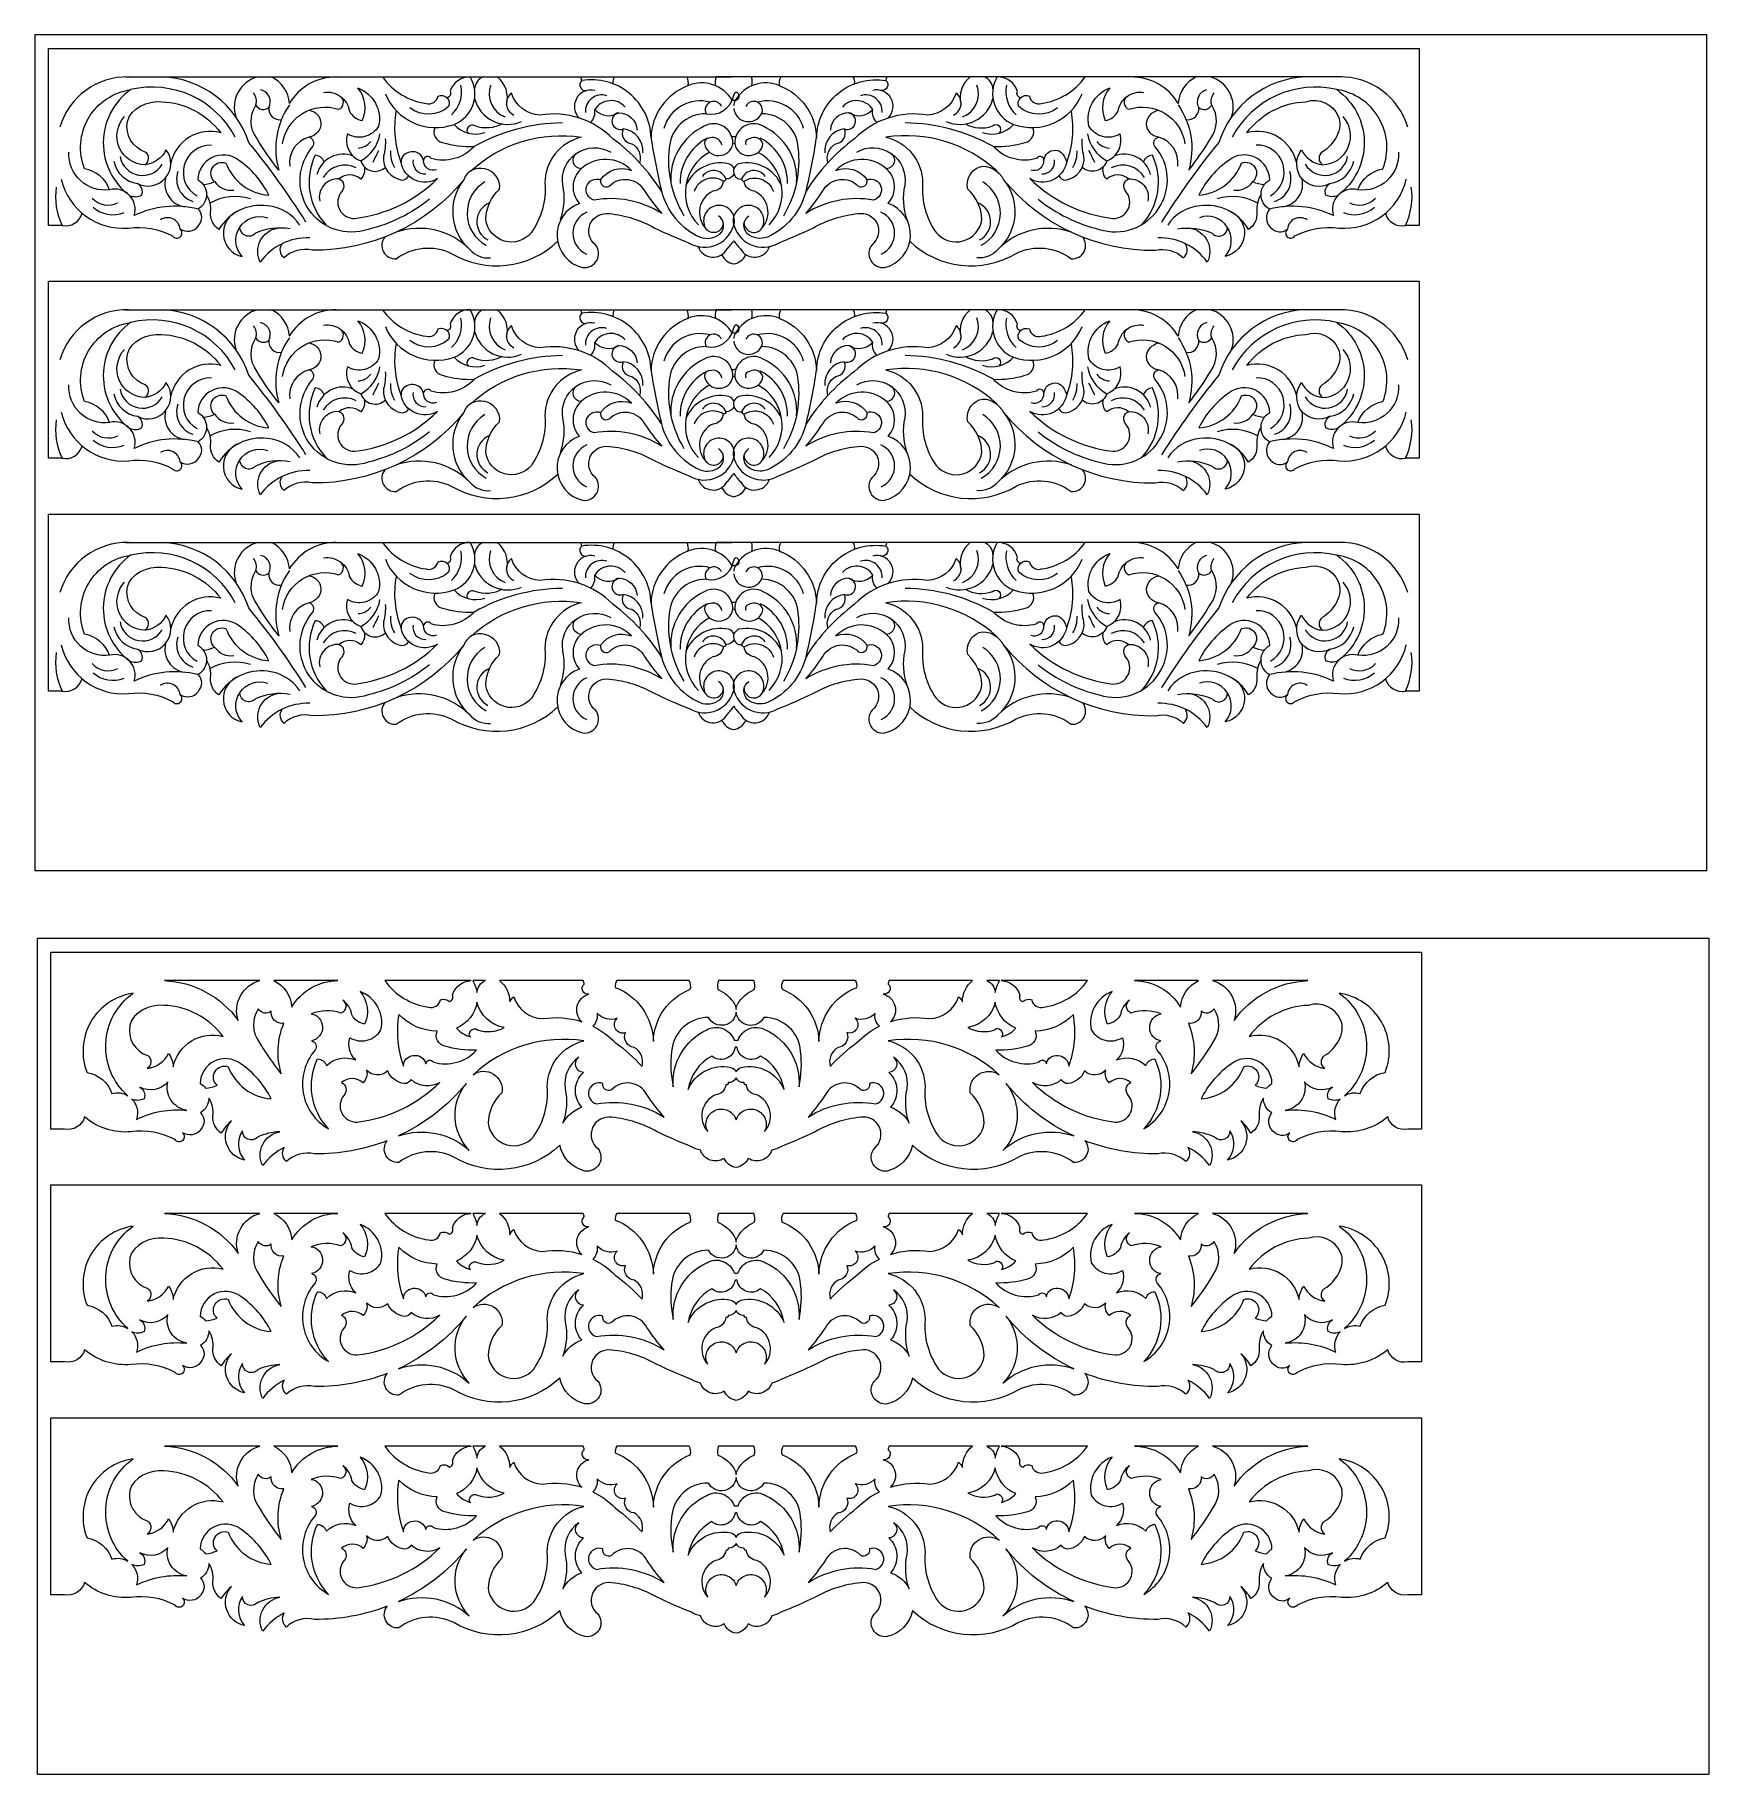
# Model space of a CAD drawing. Header units: millimetres. Extents: x 4334 to 4578, y 2334 to 2588.
import ezdxf

# ---------------------------------------------------------------- set-up
doc = ezdxf.new("R2010")
doc.units = ezdxf.units.MM
doc.header["$MEASUREMENT"] = 0
doc.layers.add('SITARA ALL', color=18, linetype='Continuous', true_color=0x000000)

msp = doc.modelspace()

# ---------------------------------------------------------------- linework, layer by layer
at = {"layer": 'SITARA ALL', "lineweight": 9}
for points, knots in [([(4333.92, 2588.11), (4333.92, 2588.11), (4577.92, 2588.11), (4577.92, 2588.11), (4577.92, 2588.11), (4577.92, 2466.11), (4577.92, 2466.11), (4577.92, 2466.11), (4333.92, 2466.11), (4333.92, 2466.11), (4333.92, 2466.11), (4333.92, 2588.11), (4333.92, 2588.11)], [0, 0, 0, 0, 0.25, 0.25, 0.25, 0.5, 0.5, 0.5, 0.75, 0.75, 0.75, 1, 1, 1, 1]), ([(4337.04, 2565.88), (4336.77, 2563.97), (4337.06, 2562.02), (4337.9, 2560.27), (4337.9, 2560.27), (4335.92, 2560.27), (4335.92, 2560.27), (4335.92, 2560.27), (4335.92, 2586.11), (4335.92, 2586.11), (4335.92, 2586.11), (4435.69, 2586.11), (4435.69, 2586.11), (4435.69, 2586.11), (4535.92, 2586.11), (4535.92, 2586.11), (4535.92, 2586.11), (4535.92, 2560.27), (4535.92, 2560.27), (4535.92, 2560.27), (4533.93, 2560.27), (4533.93, 2560.27), (4534.77, 2562.02), (4535.07, 2563.97), (4534.79, 2565.88)], [0, 0, 0, 0, 0.111111, 0.111111, 0.111111, 0.222222, 0.222222, 0.222222, 0.333333, 0.333333, 0.333333, 0.444444, 0.444444, 0.444444, 0.555556, 0.555556, 0.555556, 0.666667, 0.666667, 0.666667, 0.777778, 0.777778, 0.777778, 1, 1, 1, 1]), ([(4344.84, 2565.49), (4344.26, 2567.09), (4342.87, 2568.26), (4341.19, 2568.55), (4340.24, 2570.97), (4340.45, 2573.69), (4341.75, 2575.94), (4343.05, 2578.19), (4345.33, 2579.72), (4347.9, 2580.1)], [0, 0, 0, 0, 0.25, 0.25, 0.25, 0.5, 0.5, 0.5, 1, 1, 1, 1]), ([(4363.16, 2573.17), (4360.25, 2578.69), (4353.98, 2581.54), (4347.9, 2580.1), (4345.42, 2578.32), (4343.94, 2575.46), (4343.91, 2572.41), (4343.89, 2569.36), (4345.3, 2566.49), (4347.75, 2564.66), (4348.31, 2564.4), (4348.96, 2564.41), (4349.51, 2564.7), (4349.77, 2565.34), (4349.51, 2566.07), (4348.91, 2566.4), (4350.3, 2565.67), (4352.01, 2566.02), (4353, 2567.24), (4353.99, 2568.45), (4354.05, 2570.12), (4353.06, 2571.33), (4352.49, 2570.12), (4351.32, 2569.29), (4349.99, 2569.14), (4348.35, 2569.18), (4346.88, 2570.17), (4346.23, 2571.68), (4345.59, 2573.19), (4345.9, 2574.96), (4347.01, 2576.17)], [0, 0, 0, 0, 0.090909, 0.090909, 0.090909, 0.181818, 0.181818, 0.181818, 0.272727, 0.272727, 0.272727, 0.363636, 0.363636, 0.363636, 0.454545, 0.454545, 0.454545, 0.545455, 0.545455, 0.545455, 0.636364, 0.636364, 0.636364, 0.727273, 0.727273, 0.727273, 0.818182, 0.818182, 0.818182, 1, 1, 1, 1]), ([(4373.49, 2560.78), (4370.95, 2564.82), (4368.16, 2568.7), (4365.14, 2572.4), (4363.33, 2577.92), (4358.29, 2581.73), (4352.48, 2581.96)], [0, 0, 0, 0, 0.333333, 0.333333, 0.333333, 1, 1, 1, 1]), ([(4366.4, 2581.96), (4365.19, 2581.63), (4364.17, 2580.82), (4363.57, 2579.72), (4362.98, 2578.61), (4362.86, 2577.31), (4363.26, 2576.12)], [0, 0, 0, 0, 0.333333, 0.333333, 0.333333, 1, 1, 1, 1]), ([(4366.17, 2577.85), (4366.36, 2577.52), (4366.68, 2577.29), (4367.04, 2577.22), (4367.41, 2577.15), (4367.79, 2577.25), (4368.08, 2577.48), (4368.34, 2577.98), (4368.35, 2578.57), (4368.11, 2579.08), (4367.88, 2579.59), (4367.41, 2579.95), (4366.86, 2580.07)], [0, 0, 0, 0, 0.2, 0.2, 0.2, 0.4, 0.4, 0.4, 0.6, 0.6, 0.6, 1, 1, 1, 1]), ([(4377.91, 2581.96), (4375.1, 2581.98), (4372.5, 2580.5), (4371.07, 2578.09), (4370.96, 2579.76), (4369.95, 2581.24), (4368.44, 2581.96)], [0, 0, 0, 0, 0.333333, 0.333333, 0.333333, 1, 1, 1, 1]), ([(4376.05, 2579.71), (4376.92, 2579.85), (4377.81, 2579.63), (4378.52, 2579.11), (4379.23, 2578.6), (4379.7, 2577.81), (4379.83, 2576.94), (4380.22, 2576.23), (4380.91, 2575.74), (4381.71, 2575.6), (4382.43, 2577.18), (4382.17, 2579.03), (4381.04, 2580.35), (4383.31, 2579.53), (4384.61, 2577.14), (4384.09, 2574.79), (4383.65, 2574.02), (4382.92, 2573.47), (4382.07, 2573.25), (4381.22, 2573.03), (4380.31, 2573.17), (4379.55, 2573.63), (4379.04, 2572.01), (4379.89, 2570.28), (4381.49, 2569.7), (4382.98, 2570.51), (4384.01, 2571.96), (4384.29, 2573.63)], [0, 0, 0, 0, 0.1, 0.1, 0.1, 0.2, 0.2, 0.2, 0.3, 0.3, 0.3, 0.4, 0.4, 0.4, 0.5, 0.5, 0.5, 0.6, 0.6, 0.6, 0.7, 0.7, 0.7, 0.8, 0.8, 0.8, 1, 1, 1, 1]), ([(4384.64, 2581.96), (4386.14, 2579.85), (4388.45, 2578.45), (4391.02, 2578.08), (4391.39, 2577.98), (4391.8, 2578.04), (4392.13, 2578.24), (4392.46, 2578.44), (4392.7, 2578.76), (4392.79, 2579.15), (4393.22, 2579.34), (4393.73, 2579.25), (4394.07, 2578.91), (4394.41, 2578.58), (4394.5, 2578.06), (4394.31, 2577.63), (4392.72, 2576.2), (4390.34, 2576.13), (4388.66, 2577.45)], [0, 0, 0, 0, 0.142857, 0.142857, 0.142857, 0.285714, 0.285714, 0.285714, 0.428571, 0.428571, 0.428571, 0.571429, 0.571429, 0.571429, 0.714286, 0.714286, 0.714286, 1, 1, 1, 1]), ([(4385.07, 2579.5), (4386.68, 2575.57), (4391.09, 2573.59), (4395.1, 2575.03), (4396.41, 2575.54), (4397.43, 2576.61), (4397.89, 2577.95), (4398.34, 2579.28), (4398.19, 2580.74), (4397.47, 2581.96), (4396.12, 2582.01), (4394.9, 2581.14), (4394.52, 2579.83), (4394.61, 2579.65), (4394.61, 2579.44), (4394.52, 2579.26), (4394.44, 2579.08), (4394.27, 2578.95), (4394.07, 2578.91)], [0, 0, 0, 0, 0.142857, 0.142857, 0.142857, 0.285714, 0.285714, 0.285714, 0.428571, 0.428571, 0.428571, 0.571429, 0.571429, 0.571429, 0.714286, 0.714286, 0.714286, 1, 1, 1, 1]), ([(4415.64, 2579.98), (4414.58, 2580.25), (4413.48, 2579.76), (4412.96, 2578.81), (4412.44, 2577.85), (4412.6, 2576.7), (4413.39, 2575.95)], [0, 0, 0, 0, 0.333333, 0.333333, 0.333333, 1, 1, 1, 1]), ([(4413.73, 2581.43), (4413.44, 2581.18), (4413.36, 2580.77), (4413.53, 2580.43), (4413.71, 2580.08), (4414.07, 2579.9), (4414.44, 2579.98)], [0, 0, 0, 0, 0.333333, 0.333333, 0.333333, 1, 1, 1, 1]), ([(4429.22, 2580.68), (4426.05, 2579.46), (4423.93, 2576.47), (4423.84, 2573.08), (4423.78, 2575.59), (4422.63, 2577.96), (4420.69, 2579.56), (4418.74, 2581.17), (4416.22, 2581.85), (4413.73, 2581.43), (4413.72, 2581.61), (4413.68, 2581.79), (4413.6, 2581.96)], [0, 0, 0, 0, 0.2, 0.2, 0.2, 0.4, 0.4, 0.4, 0.6, 0.6, 0.6, 1, 1, 1, 1]), ([(4431.87, 2576.58), (4433.7, 2576.18), (4435.49, 2577.34), (4435.89, 2579.16), (4436.28, 2580.99), (4437.51, 2578.15), (4435.69, 2578.54), (4434.37, 2580.77), (4431.61, 2581.68), (4429.22, 2580.68), (4429.36, 2581.11), (4429.3, 2581.58), (4429.06, 2581.96)], [0, 0, 0, 0, 0.2, 0.2, 0.2, 0.4, 0.4, 0.4, 0.6, 0.6, 0.6, 1, 1, 1, 1]), ([(4524.7, 2581.96), (4524.7, 2581.96), (4433.34, 2581.96), (4433.34, 2581.96), (4433.19, 2581.54), (4433.16, 2581.09), (4433.27, 2580.67)], [0, 0, 0, 0, 0.333333, 0.333333, 0.333333, 1, 1, 1, 1]), ([(4442.61, 2580.68), (4440.22, 2581.68), (4437.46, 2580.77), (4436.14, 2578.54), (4436.02, 2578.3), (4435.94, 2578.03), (4435.92, 2577.76)], [0, 0, 0, 0, 0.333333, 0.333333, 0.333333, 1, 1, 1, 1]), ([(4442.78, 2581.96), (4442.53, 2581.58), (4442.47, 2581.11), (4442.61, 2580.68), (4445.77, 2579.47), (4447.9, 2576.46), (4447.99, 2573.08), (4448.05, 2575.59), (4449.19, 2577.96), (4451.13, 2579.56), (4453.07, 2581.16), (4455.62, 2581.85), (4458.1, 2581.43)], [0, 0, 0, 0, 0.2, 0.2, 0.2, 0.4, 0.4, 0.4, 0.6, 0.6, 0.6, 1, 1, 1, 1]), ([(4458.44, 2575.95), (4459.22, 2576.71), (4459.39, 2577.9), (4458.85, 2578.85), (4458.31, 2579.79), (4457.24, 2580.27), (4456.19, 2579.98)], [0, 0, 0, 0, 0.333333, 0.333333, 0.333333, 1, 1, 1, 1]), ([(4458.24, 2581.96), (4458.16, 2581.79), (4458.11, 2581.61), (4458.1, 2581.43), (4458.39, 2581.19), (4458.48, 2580.78), (4458.32, 2580.44), (4458.15, 2580.09), (4457.76, 2579.91), (4457.39, 2579.98)], [0, 0, 0, 0, 0.25, 0.25, 0.25, 0.5, 0.5, 0.5, 1, 1, 1, 1]), ([(4477.76, 2578.91), (4477.57, 2578.95), (4477.4, 2579.08), (4477.31, 2579.26), (4477.22, 2579.44), (4477.22, 2579.65), (4477.32, 2579.83), (4476.93, 2581.13), (4475.72, 2582.01), (4474.36, 2581.96), (4473.64, 2580.74), (4473.49, 2579.27), (4473.95, 2577.94), (4474.41, 2576.61), (4475.42, 2575.54), (4476.73, 2575.03), (4480.74, 2573.6), (4485.16, 2575.57), (4486.76, 2579.5)], [0, 0, 0, 0, 0.142857, 0.142857, 0.142857, 0.285714, 0.285714, 0.285714, 0.428571, 0.428571, 0.428571, 0.571429, 0.571429, 0.571429, 0.714286, 0.714286, 0.714286, 1, 1, 1, 1]), ([(4483.17, 2577.45), (4481.5, 2576.13), (4479.11, 2576.21), (4477.52, 2577.63), (4477.33, 2578.06), (4477.42, 2578.57), (4477.76, 2578.91), (4478.09, 2579.24), (4478.61, 2579.34), (4479.05, 2579.15), (4479.13, 2578.76), (4479.37, 2578.44), (4479.7, 2578.24), (4480.04, 2578.04), (4480.44, 2577.98), (4480.81, 2578.08), (4483.38, 2578.45), (4485.69, 2579.85), (4487.2, 2581.96)], [0, 0, 0, 0, 0.142857, 0.142857, 0.142857, 0.285714, 0.285714, 0.285714, 0.428571, 0.428571, 0.428571, 0.571429, 0.571429, 0.571429, 0.714286, 0.714286, 0.714286, 1, 1, 1, 1]), ([(4490.34, 2569.7), (4491.94, 2570.28), (4492.79, 2572.01), (4492.28, 2573.63), (4491.53, 2573.16), (4490.62, 2573.03), (4489.77, 2573.25), (4488.91, 2573.47), (4488.18, 2574.02), (4487.75, 2574.79), (4487.22, 2577.14), (4488.52, 2579.52), (4490.79, 2580.35), (4489.66, 2579.03), (4489.41, 2577.18), (4490.13, 2575.6), (4490.92, 2575.74), (4491.61, 2576.23), (4492, 2576.94), (4492.13, 2577.81), (4492.6, 2578.59), (4493.31, 2579.11), (4494.02, 2579.63), (4494.91, 2579.84), (4495.78, 2579.71)], [0, 0, 0, 0, 0.111111, 0.111111, 0.111111, 0.222222, 0.222222, 0.222222, 0.333333, 0.333333, 0.333333, 0.444444, 0.444444, 0.444444, 0.555556, 0.555556, 0.555556, 0.666667, 0.666667, 0.666667, 0.777778, 0.777778, 0.777778, 1, 1, 1, 1]), ([(4503.39, 2581.96), (4501.88, 2581.24), (4500.87, 2579.76), (4500.76, 2578.09), (4499.33, 2580.5), (4496.73, 2581.98), (4493.92, 2581.96)], [0, 0, 0, 0, 0.333333, 0.333333, 0.333333, 1, 1, 1, 1]), ([(4519.35, 2581.96), (4513.55, 2581.72), (4508.5, 2577.92), (4506.69, 2572.4), (4503.67, 2568.7), (4500.89, 2564.82), (4498.34, 2560.78)], [0, 0, 0, 0, 0.333333, 0.333333, 0.333333, 1, 1, 1, 1]), ([(4504.97, 2580.07), (4504.42, 2579.95), (4503.95, 2579.59), (4503.72, 2579.08), (4503.48, 2578.57), (4503.49, 2577.98), (4503.76, 2577.48)], [0, 0, 0, 0, 0.333333, 0.333333, 0.333333, 1, 1, 1, 1]), ([(4508.57, 2576.12), (4508.97, 2577.32), (4508.85, 2578.62), (4508.26, 2579.72), (4507.66, 2580.83), (4506.64, 2581.63), (4505.43, 2581.96)], [0, 0, 0, 0, 0.333333, 0.333333, 0.333333, 1, 1, 1, 1]), ([(4527, 2565.49), (4527.57, 2567.09), (4528.96, 2568.26), (4530.64, 2568.55), (4531.59, 2570.98), (4531.38, 2573.7), (4530.07, 2575.95), (4528.76, 2578.2), (4526.51, 2579.73), (4523.93, 2580.1), (4517.85, 2581.54), (4511.58, 2578.69), (4508.67, 2573.17)], [0, 0, 0, 0, 0.2, 0.2, 0.2, 0.4, 0.4, 0.4, 0.6, 0.6, 0.6, 1, 1, 1, 1]), ([(4523.93, 2580.1), (4526.41, 2578.33), (4527.9, 2575.48), (4527.93, 2572.43), (4527.96, 2569.38), (4526.52, 2566.49), (4524.08, 2564.66), (4523.52, 2564.4), (4522.87, 2564.41), (4522.32, 2564.7), (4522.06, 2565.34), (4522.32, 2566.07), (4522.92, 2566.4), (4524.65, 2566.64), (4526.04, 2567.94), (4526.38, 2569.66)], [0, 0, 0, 0, 0.166667, 0.166667, 0.166667, 0.333333, 0.333333, 0.333333, 0.5, 0.5, 0.5, 0.666667, 0.666667, 0.666667, 1, 1, 1, 1]), ([(4349.99, 2569.14), (4350.3, 2569.34), (4350.5, 2569.68), (4350.51, 2570.06), (4350.52, 2570.43), (4350.35, 2570.78), (4350.04, 2571), (4348.17, 2571.61), (4347.05, 2573.53), (4347.45, 2575.46), (4347.86, 2577.4), (4350.45, 2578.54), (4352.41, 2578.34), (4355.82, 2578.21), (4358.99, 2576.54), (4361.04, 2573.81), (4359.48, 2574.23), (4357.82, 2574), (4356.45, 2573.16), (4355.07, 2572.32), (4354.11, 2570.96), (4353.77, 2569.38)], [0, 0, 0, 0, 0.125, 0.125, 0.125, 0.25, 0.25, 0.25, 0.375, 0.375, 0.375, 0.5, 0.5, 0.5, 0.625, 0.625, 0.625, 0.75, 0.75, 0.75, 1, 1, 1, 1]), ([(4371.08, 2577.87), (4369.14, 2575.09), (4368.57, 2571.59), (4369.53, 2568.34), (4368.35, 2569.82), (4367.27, 2571.38), (4366.3, 2573), (4365.26, 2574.43), (4365.21, 2576.36), (4366.17, 2577.85), (4366.37, 2578.46), (4366.23, 2579.13), (4365.81, 2579.62)], [0, 0, 0, 0, 0.2, 0.2, 0.2, 0.4, 0.4, 0.4, 0.6, 0.6, 0.6, 1, 1, 1, 1]), ([(4368.08, 2577.48), (4368.01, 2576.98), (4368.19, 2576.49), (4368.55, 2576.14), (4368.92, 2575.8), (4369.42, 2575.65), (4369.91, 2575.74)], [0, 0, 0, 0, 0.333333, 0.333333, 0.333333, 1, 1, 1, 1]), ([(4370.07, 2572.19), (4370.33, 2574.03), (4371.39, 2575.65), (4372.97, 2576.63), (4374.55, 2577.6), (4376.49, 2577.82), (4378.25, 2577.23), (4378.62, 2577.37), (4378.89, 2577.7), (4378.94, 2578.09), (4379, 2578.49), (4378.84, 2578.88), (4378.52, 2579.11)], [0, 0, 0, 0, 0.2, 0.2, 0.2, 0.4, 0.4, 0.4, 0.6, 0.6, 0.6, 1, 1, 1, 1]), ([(4398.09, 2578.8), (4398.46, 2577.37), (4399.43, 2576.18), (4400.75, 2575.54), (4402.07, 2574.89), (4403.6, 2574.86), (4404.94, 2575.45)], [0, 0, 0, 0, 0.333333, 0.333333, 0.333333, 1, 1, 1, 1]), ([(4423.84, 2573.08), (4424.24, 2570.46), (4424.75, 2567.86), (4425.37, 2565.28), (4423.5, 2568.25), (4421.1, 2570.84), (4418.29, 2572.93), (4415.51, 2575.74), (4411.55, 2577.03), (4407.65, 2576.4), (4405.73, 2576.5), (4404.06, 2577.77), (4403.46, 2579.61), (4402.94, 2579.2), (4402.68, 2578.55), (4402.75, 2577.9), (4402.83, 2577.25), (4403.23, 2576.68), (4403.83, 2576.4)], [0, 0, 0, 0, 0.142857, 0.142857, 0.142857, 0.285714, 0.285714, 0.285714, 0.428571, 0.428571, 0.428571, 0.571429, 0.571429, 0.571429, 0.714286, 0.714286, 0.714286, 1, 1, 1, 1]), ([(4417.41, 2579.22), (4416.65, 2579.47), (4415.82, 2579.32), (4415.19, 2578.83), (4414.56, 2578.34), (4414.21, 2577.57), (4414.26, 2576.77)], [0, 0, 0, 0, 0.333333, 0.333333, 0.333333, 1, 1, 1, 1]), ([(4420.07, 2577.56), (4419.49, 2578.22), (4418.63, 2578.57), (4417.75, 2578.49), (4416.88, 2578.42), (4416.09, 2577.94), (4415.63, 2577.19), (4416.53, 2576.21), (4418, 2576.01), (4419.12, 2576.73), (4420.54, 2576.74), (4421.73, 2575.63), (4421.81, 2574.2)], [0, 0, 0, 0, 0.2, 0.2, 0.2, 0.4, 0.4, 0.4, 0.6, 0.6, 0.6, 1, 1, 1, 1]), ([(4432.46, 2578.27), (4431.06, 2578.66), (4429.56, 2578.47), (4428.3, 2577.75), (4427.03, 2577.03), (4426.11, 2575.85), (4425.73, 2574.44)], [0, 0, 0, 0, 0.333333, 0.333333, 0.333333, 1, 1, 1, 1]), ([(4434.14, 2577.65), (4434.01, 2577.96), (4433.75, 2578.2), (4433.43, 2578.31), (4433.12, 2578.43), (4432.77, 2578.42), (4432.46, 2578.27), (4432.16, 2578.13), (4431.92, 2577.87), (4431.81, 2577.55), (4431.7, 2577.23), (4431.72, 2576.88), (4431.87, 2576.58), (4429.05, 2576.6), (4426.7, 2574.43), (4426.5, 2571.61), (4426.09, 2568.16), (4426.84, 2564.67), (4428.64, 2561.7)], [0, 0, 0, 0, 0.142857, 0.142857, 0.142857, 0.285714, 0.285714, 0.285714, 0.428571, 0.428571, 0.428571, 0.571429, 0.571429, 0.571429, 0.714286, 0.714286, 0.714286, 1, 1, 1, 1]), ([(4435.92, 2577.37), (4436.01, 2576.42), (4436.72, 2575.64), (4437.66, 2575.47), (4438.6, 2575.29), (4439.53, 2575.72), (4439.96, 2576.58)], [0, 0, 0, 0, 0.333333, 0.333333, 0.333333, 1, 1, 1, 1]), ([(4468, 2576.4), (4468.6, 2576.68), (4469, 2577.25), (4469.08, 2577.91), (4469.15, 2578.56), (4468.89, 2579.2), (4468.37, 2579.61), (4467.78, 2577.77), (4466.1, 2576.5), (4464.18, 2576.4), (4460.28, 2577.03), (4456.32, 2575.74), (4453.54, 2572.93), (4450.73, 2570.84), (4448.33, 2568.25), (4446.46, 2565.28), (4445.7, 2562.31), (4443.62, 2559.84), (4440.82, 2558.58), (4439.86, 2558.21), (4438.77, 2558.37), (4437.97, 2559.01), (4437.57, 2559.35), (4437.36, 2559.86), (4437.39, 2560.38), (4437.42, 2560.9), (4437.7, 2561.38), (4438.13, 2561.68)], [0, 0, 0, 0, 0.1, 0.1, 0.1, 0.2, 0.2, 0.2, 0.3, 0.3, 0.3, 0.4, 0.4, 0.4, 0.5, 0.5, 0.5, 0.6, 0.6, 0.6, 0.7, 0.7, 0.7, 0.8, 0.8, 0.8, 1, 1, 1, 1]), ([(4443.2, 2561.7), (4445, 2564.67), (4445.75, 2568.16), (4445.33, 2571.61), (4445.13, 2574.43), (4442.78, 2576.6), (4439.96, 2576.58), (4440.11, 2576.88), (4440.13, 2577.23), (4440.02, 2577.55), (4439.91, 2577.87), (4439.68, 2578.13), (4439.37, 2578.27), (4439.07, 2578.42), (4438.71, 2578.43), (4438.4, 2578.31), (4438.08, 2578.2), (4437.83, 2577.96), (4437.69, 2577.65)], [0, 0, 0, 0, 0.142857, 0.142857, 0.142857, 0.285714, 0.285714, 0.285714, 0.428571, 0.428571, 0.428571, 0.571429, 0.571429, 0.571429, 0.714286, 0.714286, 0.714286, 1, 1, 1, 1]), ([(4446.1, 2574.44), (4445.72, 2575.85), (4444.79, 2577.04), (4443.53, 2577.76), (4442.26, 2578.48), (4440.77, 2578.66), (4439.37, 2578.27)], [0, 0, 0, 0, 0.333333, 0.333333, 0.333333, 1, 1, 1, 1]), ([(4456.82, 2575.29), (4456.31, 2575.78), (4456.08, 2576.49), (4456.2, 2577.19), (4455.74, 2577.94), (4454.95, 2578.42), (4454.07, 2578.49), (4453.2, 2578.57), (4452.34, 2578.22), (4451.76, 2577.56)], [0, 0, 0, 0, 0.25, 0.25, 0.25, 0.5, 0.5, 0.5, 1, 1, 1, 1]), ([(4457.57, 2576.77), (4457.62, 2577.57), (4457.27, 2578.34), (4456.64, 2578.83), (4456.01, 2579.32), (4455.18, 2579.47), (4454.42, 2579.22)], [0, 0, 0, 0, 0.333333, 0.333333, 0.333333, 1, 1, 1, 1]), ([(4466.89, 2575.45), (4468.23, 2574.86), (4469.77, 2574.89), (4471.09, 2575.54), (4472.41, 2576.19), (4473.38, 2577.37), (4473.74, 2578.8)], [0, 0, 0, 0, 0.333333, 0.333333, 0.333333, 1, 1, 1, 1]), ([(4493.31, 2579.11), (4492.99, 2578.87), (4492.83, 2578.48), (4492.89, 2578.09), (4492.95, 2577.69), (4493.21, 2577.36), (4493.58, 2577.23), (4495.34, 2577.82), (4497.27, 2577.61), (4498.85, 2576.64), (4500.43, 2575.66), (4501.5, 2574.03), (4501.76, 2572.19)], [0, 0, 0, 0, 0.2, 0.2, 0.2, 0.4, 0.4, 0.4, 0.6, 0.6, 0.6, 1, 1, 1, 1]), ([(4500.76, 2577.87), (4502.69, 2575.1), (4503.26, 2571.59), (4502.3, 2568.34), (4503.48, 2569.82), (4504.56, 2571.37), (4505.54, 2573), (4506.57, 2574.44), (4506.62, 2576.36), (4505.66, 2577.85)], [0, 0, 0, 0, 0.25, 0.25, 0.25, 0.5, 0.5, 0.5, 1, 1, 1, 1]), ([(4501.92, 2575.74), (4502.41, 2575.65), (4502.92, 2575.8), (4503.28, 2576.15), (4503.64, 2576.49), (4503.82, 2576.98), (4503.76, 2577.48), (4504.05, 2577.25), (4504.43, 2577.15), (4504.79, 2577.22), (4505.16, 2577.29), (4505.47, 2577.52), (4505.66, 2577.85), (4505.46, 2578.46), (4505.6, 2579.13), (4506.02, 2579.62)], [0, 0, 0, 0, 0.166667, 0.166667, 0.166667, 0.333333, 0.333333, 0.333333, 0.5, 0.5, 0.5, 0.666667, 0.666667, 0.666667, 1, 1, 1, 1]), ([(4518.06, 2569.38), (4517.72, 2570.96), (4516.75, 2572.32), (4515.38, 2573.16), (4514, 2574), (4512.35, 2574.24), (4510.79, 2573.81), (4512.84, 2576.54), (4516.01, 2578.21), (4519.42, 2578.34), (4521.3, 2578.95), (4523.33, 2578.04), (4524.13, 2576.24), (4524.93, 2574.43), (4523.5, 2571.99), (4521.79, 2571), (4521.48, 2570.78), (4521.31, 2570.43), (4521.32, 2570.05), (4521.33, 2569.68), (4521.53, 2569.34), (4521.84, 2569.14), (4523.49, 2569.19), (4524.96, 2570.19), (4525.59, 2571.71), (4526.23, 2573.23), (4525.94, 2574.96), (4524.83, 2576.17)], [0, 0, 0, 0, 0.1, 0.1, 0.1, 0.2, 0.2, 0.2, 0.3, 0.3, 0.3, 0.4, 0.4, 0.4, 0.5, 0.5, 0.5, 0.6, 0.6, 0.6, 0.7, 0.7, 0.7, 0.8, 0.8, 0.8, 1, 1, 1, 1]), ([(4373.9, 2577.1), (4374.87, 2576.99), (4375.62, 2576.19), (4375.66, 2575.21), (4375.7, 2574.23), (4374.91, 2573.35), (4373.95, 2573.16), (4372.07, 2572.67), (4370.86, 2570.86), (4371.12, 2568.94)], [0, 0, 0, 0, 0.25, 0.25, 0.25, 0.5, 0.5, 0.5, 1, 1, 1, 1]), ([(4381.98, 2568.87), (4382.16, 2568.22), (4381.97, 2567.51), (4381.48, 2567.04), (4380.59, 2567.84), (4379.24, 2567.86), (4378.33, 2567.07), (4378.67, 2566.92), (4378.91, 2566.61), (4378.98, 2566.25), (4379.05, 2565.89), (4378.95, 2565.52), (4378.7, 2565.24), (4378.08, 2564.52), (4377.95, 2563.49), (4378.37, 2562.64), (4378.79, 2561.78), (4379.66, 2561.25), (4380.61, 2561.3), (4385.17, 2561.85), (4389.42, 2563.89), (4392.69, 2567.11), (4391.7, 2566.51), (4390.48, 2566.43), (4389.42, 2566.89), (4388.36, 2567.36), (4387.59, 2568.32), (4387.37, 2569.46), (4386.48, 2571.87), (4386.25, 2574.47), (4386.7, 2577)], [0, 0, 0, 0, 0.090909, 0.090909, 0.090909, 0.181818, 0.181818, 0.181818, 0.272727, 0.272727, 0.272727, 0.363636, 0.363636, 0.363636, 0.454545, 0.454545, 0.454545, 0.545455, 0.545455, 0.545455, 0.636364, 0.636364, 0.636364, 0.727273, 0.727273, 0.727273, 0.818182, 0.818182, 0.818182, 1, 1, 1, 1]), ([(4402.11, 2575.12), (4400.91, 2574.44), (4399.47, 2574.32), (4398.17, 2574.8), (4397.84, 2575.02), (4397.4, 2574.94), (4397.17, 2574.62), (4396.94, 2574.3), (4396.86, 2574), (4397.17, 2573.76)], [0, 0, 0, 0, 0.25, 0.25, 0.25, 0.5, 0.5, 0.5, 1, 1, 1, 1]), ([(4419.12, 2576.73), (4418.78, 2576.66), (4418.49, 2576.45), (4418.32, 2576.16), (4418.14, 2575.87), (4418.09, 2575.52), (4418.18, 2575.19), (4418.28, 2574.86), (4418.5, 2574.59), (4418.8, 2574.43), (4419.11, 2574.27), (4419.46, 2574.25), (4419.78, 2574.37)], [0, 0, 0, 0, 0.2, 0.2, 0.2, 0.4, 0.4, 0.4, 0.6, 0.6, 0.6, 1, 1, 1, 1]), ([(4434.17, 2572.03), (4434.06, 2572.73), (4433.41, 2573.2), (4432.71, 2573.1), (4432.01, 2573), (4431.57, 2572.92), (4431.66, 2572.22), (4431.83, 2571.21), (4432.71, 2570.47), (4433.74, 2570.48), (4434.77, 2570.5), (4435.62, 2571.16), (4435.76, 2572.18), (4435.83, 2573.2), (4435.33, 2574.17), (4434.46, 2574.71), (4433.59, 2575.25), (4432.5, 2575.27), (4431.62, 2574.75), (4428.43, 2573.28), (4426.48, 2569.98), (4426.74, 2566.48)], [0, 0, 0, 0, 0.125, 0.125, 0.125, 0.25, 0.25, 0.25, 0.375, 0.375, 0.375, 0.5, 0.5, 0.5, 0.625, 0.625, 0.625, 0.75, 0.75, 0.75, 1, 1, 1, 1]), ([(4445.09, 2566.48), (4445.34, 2569.98), (4443.4, 2573.28), (4440.21, 2574.75), (4439.33, 2575.27), (4438.23, 2575.25), (4437.36, 2574.7), (4436.5, 2574.16), (4436, 2573.2), (4436.07, 2572.18)], [0, 0, 0, 0, 0.25, 0.25, 0.25, 0.5, 0.5, 0.5, 1, 1, 1, 1]), ([(4452.05, 2574.37), (4452.37, 2574.25), (4452.73, 2574.28), (4453.03, 2574.43), (4453.33, 2574.59), (4453.56, 2574.86), (4453.65, 2575.19), (4453.74, 2575.52), (4453.69, 2575.87), (4453.51, 2576.16), (4453.34, 2576.45), (4453.05, 2576.66), (4452.71, 2576.73), (4451.29, 2576.74), (4450.1, 2575.63), (4450.02, 2574.2)], [0, 0, 0, 0, 0.166667, 0.166667, 0.166667, 0.333333, 0.333333, 0.333333, 0.5, 0.5, 0.5, 0.666667, 0.666667, 0.666667, 1, 1, 1, 1]), ([(4469.72, 2575.12), (4470.92, 2574.44), (4472.36, 2574.32), (4473.66, 2574.8), (4473.94, 2575.07), (4474.38, 2575.07), (4474.66, 2574.8), (4474.94, 2574.53), (4474.92, 2574.05), (4474.66, 2573.76)], [0, 0, 0, 0, 0.25, 0.25, 0.25, 0.5, 0.5, 0.5, 1, 1, 1, 1]), ([(4485.13, 2577), (4485.58, 2574.47), (4485.35, 2571.87), (4484.46, 2569.46), (4484.24, 2568.32), (4483.48, 2567.37), (4482.42, 2566.9), (4481.36, 2566.43), (4480.13, 2566.51), (4479.14, 2567.11), (4482.42, 2563.89), (4486.66, 2561.85), (4491.22, 2561.3), (4492.17, 2561.26), (4493.05, 2561.79), (4493.47, 2562.65), (4493.88, 2563.51), (4493.75, 2564.52), (4493.13, 2565.24), (4492.88, 2565.51), (4492.78, 2565.89), (4492.85, 2566.25), (4492.92, 2566.61), (4493.16, 2566.92), (4493.5, 2567.07), (4494.35, 2567.15), (4495.18, 2566.81), (4495.74, 2566.17), (4496.31, 2565.53), (4496.53, 2564.65), (4496.35, 2563.82)], [0, 0, 0, 0, 0.090909, 0.090909, 0.090909, 0.181818, 0.181818, 0.181818, 0.272727, 0.272727, 0.272727, 0.363636, 0.363636, 0.363636, 0.454545, 0.454545, 0.454545, 0.545455, 0.545455, 0.545455, 0.636364, 0.636364, 0.636364, 0.727273, 0.727273, 0.727273, 0.818182, 0.818182, 0.818182, 1, 1, 1, 1]), ([(4500.71, 2568.94), (4500.97, 2570.86), (4499.76, 2572.67), (4497.89, 2573.16), (4496.91, 2573.29), (4496.19, 2574.11), (4496.17, 2575.09), (4496.15, 2576.07), (4496.97, 2576.93), (4497.93, 2577.1)], [0, 0, 0, 0, 0.25, 0.25, 0.25, 0.5, 0.5, 0.5, 1, 1, 1, 1]), ([(4391.51, 2564.12), (4388.9, 2562), (4385.84, 2560.5), (4382.57, 2559.71), (4379.36, 2558.61), (4375.81, 2559.79), (4373.9, 2562.59), (4371.99, 2565.4), (4372.28, 2569.23), (4374.48, 2571.81), (4374.64, 2572.05), (4374.67, 2572.36), (4374.56, 2572.63), (4374.45, 2572.9), (4374.23, 2573.1), (4373.95, 2573.16)], [0, 0, 0, 0, 0.166667, 0.166667, 0.166667, 0.333333, 0.333333, 0.333333, 0.5, 0.5, 0.5, 0.666667, 0.666667, 0.666667, 1, 1, 1, 1]), ([(4385.06, 2572.9), (4385.12, 2572.06), (4385.04, 2571.21), (4384.82, 2570.39), (4384.63, 2568.7), (4385.81, 2567.16), (4387.49, 2566.91), (4387.9, 2566.91), (4388.28, 2567.14), (4388.48, 2567.5)], [0, 0, 0, 0, 0.25, 0.25, 0.25, 0.5, 0.5, 0.5, 1, 1, 1, 1]), ([(4397.53, 2568.23), (4401.89, 2572.24), (4407.84, 2574.06), (4413.7, 2573.16), (4410.58, 2572.43), (4408.37, 2569.66), (4408.35, 2566.45), (4408.56, 2563.89), (4407.86, 2561.34), (4406.39, 2559.24), (4405.44, 2558.07), (4403.88, 2557.59), (4402.44, 2558), (4400.99, 2558.41), (4399.92, 2559.67), (4399.73, 2561.16), (4399.78, 2562.85), (4400.51, 2564.45), (4401.75, 2565.59), (4401.9, 2566.98), (4400.97, 2568.26), (4399.6, 2568.54), (4398.23, 2568.83), (4396.97, 2568.29), (4396.54, 2566.96), (4394.06, 2563.89), (4394.42, 2559.41), (4397.38, 2556.79), (4394.57, 2559.62), (4390.4, 2560.59), (4386.64, 2559.29)], [0, 0, 0, 0, 0.090909, 0.090909, 0.090909, 0.181818, 0.181818, 0.181818, 0.272727, 0.272727, 0.272727, 0.363636, 0.363636, 0.363636, 0.454545, 0.454545, 0.454545, 0.545455, 0.545455, 0.545455, 0.636364, 0.636364, 0.636364, 0.727273, 0.727273, 0.727273, 0.818182, 0.818182, 0.818182, 1, 1, 1, 1]), ([(4392.28, 2574.56), (4392.09, 2574.13), (4392.1, 2573.62), (4392.32, 2573.2), (4392.54, 2572.78), (4392.94, 2572.47), (4393.41, 2572.38), (4394.91, 2571.93), (4396.47, 2571.73), (4398.03, 2571.8), (4396.44, 2570.07), (4394, 2569.39), (4391.75, 2570.07), (4391.61, 2570.29), (4391.34, 2570.4), (4391.09, 2570.33), (4390.84, 2570.26), (4390.66, 2570.05), (4390.65, 2569.78)], [0, 0, 0, 0, 0.142857, 0.142857, 0.142857, 0.285714, 0.285714, 0.285714, 0.428571, 0.428571, 0.428571, 0.571429, 0.571429, 0.571429, 0.714286, 0.714286, 0.714286, 1, 1, 1, 1]), ([(4422.64, 2570.89), (4422.79, 2572.63), (4421.52, 2574.17), (4419.78, 2574.37), (4419.57, 2573.92), (4419.59, 2573.39), (4419.84, 2572.96), (4420.09, 2572.53), (4420.53, 2572.25), (4421.03, 2572.21), (4422.01, 2571.67), (4422.49, 2570.52), (4422.18, 2569.43)], [0, 0, 0, 0, 0.2, 0.2, 0.2, 0.4, 0.4, 0.4, 0.6, 0.6, 0.6, 1, 1, 1, 1]), ([(4435.76, 2572.18), (4435.85, 2572.26), (4435.98, 2572.26), (4436.07, 2572.18), (4436.26, 2571.17), (4437.16, 2570.45), (4438.19, 2570.49), (4439.22, 2570.52), (4440.05, 2571.2), (4440.18, 2572.22), (4439.96, 2572.89), (4439.24, 2573.27), (4438.57, 2573.06), (4437.89, 2572.86), (4437.47, 2572.71), (4437.66, 2572.03)], [0, 0, 0, 0, 0.166667, 0.166667, 0.166667, 0.333333, 0.333333, 0.333333, 0.5, 0.5, 0.5, 0.666667, 0.666667, 0.666667, 1, 1, 1, 1]), ([(4449.65, 2569.43), (4449.34, 2570.52), (4449.82, 2571.67), (4450.81, 2572.21), (4451.3, 2572.25), (4451.75, 2572.53), (4451.99, 2572.96), (4452.24, 2573.4), (4452.26, 2573.92), (4452.05, 2574.37), (4450.31, 2574.17), (4449.04, 2572.63), (4449.19, 2570.89)], [0, 0, 0, 0, 0.2, 0.2, 0.2, 0.4, 0.4, 0.4, 0.6, 0.6, 0.6, 1, 1, 1, 1]), ([(4474.3, 2568.23), (4469.94, 2572.24), (4463.99, 2574.06), (4458.13, 2573.16), (4461.25, 2572.43), (4463.46, 2569.65), (4463.48, 2566.45), (4463.28, 2563.89), (4463.97, 2561.34), (4465.44, 2559.24), (4466.41, 2558.08), (4467.97, 2557.6), (4469.41, 2558.02), (4470.86, 2558.45), (4471.92, 2559.66), (4472.11, 2561.16), (4472.06, 2562.85), (4471.33, 2564.45), (4470.08, 2565.59), (4469.73, 2566.93), (4470.45, 2568.31), (4471.75, 2568.8), (4473.04, 2569.28), (4474.68, 2568.2), (4475.29, 2566.96), (4477.78, 2563.89), (4477.41, 2559.41), (4474.46, 2556.79), (4473.7, 2555.9), (4472.55, 2555.44), (4471.39, 2555.55)], [0, 0, 0, 0, 0.090909, 0.090909, 0.090909, 0.181818, 0.181818, 0.181818, 0.272727, 0.272727, 0.272727, 0.363636, 0.363636, 0.363636, 0.454545, 0.454545, 0.454545, 0.545455, 0.545455, 0.545455, 0.636364, 0.636364, 0.636364, 0.727273, 0.727273, 0.727273, 0.818182, 0.818182, 0.818182, 1, 1, 1, 1]), ([(4481.18, 2569.78), (4481.17, 2570.05), (4480.99, 2570.27), (4480.73, 2570.33), (4480.48, 2570.39), (4480.22, 2570.29), (4480.09, 2570.07), (4477.83, 2569.39), (4475.39, 2570.07), (4473.8, 2571.8), (4475.36, 2571.73), (4476.92, 2571.93), (4478.42, 2572.38), (4478.89, 2572.47), (4479.29, 2572.78), (4479.51, 2573.2), (4479.73, 2573.63), (4479.75, 2574.13), (4479.56, 2574.56)], [0, 0, 0, 0, 0.142857, 0.142857, 0.142857, 0.285714, 0.285714, 0.285714, 0.428571, 0.428571, 0.428571, 0.571429, 0.571429, 0.571429, 0.714286, 0.714286, 0.714286, 1, 1, 1, 1]), ([(4480.32, 2564.12), (4482.94, 2562), (4485.99, 2560.5), (4489.26, 2559.71), (4492.5, 2558.66), (4496.05, 2559.91), (4497.92, 2562.75), (4499.79, 2565.6), (4499.61, 2569.26), (4497.35, 2571.81), (4497.19, 2572.05), (4497.16, 2572.36), (4497.27, 2572.62), (4497.37, 2572.89), (4497.61, 2573.09), (4497.89, 2573.16)], [0, 0, 0, 0, 0.166667, 0.166667, 0.166667, 0.333333, 0.333333, 0.333333, 0.5, 0.5, 0.5, 0.666667, 0.666667, 0.666667, 1, 1, 1, 1]), ([(4483.35, 2567.5), (4483.55, 2567.14), (4483.93, 2566.91), (4484.34, 2566.91), (4486.02, 2567.17), (4487.2, 2568.7), (4487.02, 2570.39), (4486.79, 2571.21), (4486.71, 2572.06), (4486.77, 2572.9)], [0, 0, 0, 0, 0.25, 0.25, 0.25, 0.5, 0.5, 0.5, 1, 1, 1, 1]), ([(4487.54, 2573.63), (4487.82, 2571.96), (4488.85, 2570.51), (4490.34, 2569.7), (4490.11, 2568.99), (4489.54, 2568.44), (4488.81, 2568.25), (4488.09, 2568.06), (4487.31, 2568.26), (4486.76, 2568.76)], [0, 0, 0, 0, 0.25, 0.25, 0.25, 0.5, 0.5, 0.5, 1, 1, 1, 1]), ([(4355.12, 2559.76), (4355.97, 2559.19), (4357.12, 2559.37), (4357.76, 2560.17), (4358.4, 2560.98), (4358.48, 2561.96), (4357.74, 2562.67), (4354.61, 2563.46), (4351.31, 2563.12), (4348.41, 2561.71), (4348.75, 2562.74), (4348.49, 2563.88), (4347.74, 2564.66), (4346.99, 2565.45), (4345.88, 2565.77), (4344.84, 2565.49), (4343.29, 2565.28), (4341.73, 2565.77), (4340.58, 2566.83), (4339.43, 2567.89), (4338.82, 2569.41), (4338.89, 2570.97)], [0, 0, 0, 0, 0.125, 0.125, 0.125, 0.25, 0.25, 0.25, 0.375, 0.375, 0.375, 0.5, 0.5, 0.5, 0.625, 0.625, 0.625, 0.75, 0.75, 0.75, 1, 1, 1, 1]), ([(4346.35, 2570.36), (4346.59, 2568.97), (4347.67, 2567.88), (4349.06, 2567.63), (4350.44, 2567.39), (4351.82, 2568.01), (4352.52, 2569.23)], [0, 0, 0, 0, 0.333333, 0.333333, 0.333333, 1, 1, 1, 1]), ([(4359.69, 2572), (4357.85, 2572.06), (4356.21, 2570.86), (4355.73, 2569.09), (4355.25, 2567.31), (4355.98, 2565.49), (4357.6, 2564.62)], [0, 0, 0, 0, 0.333333, 0.333333, 0.333333, 1, 1, 1, 1]), ([(4358.49, 2566.26), (4359.07, 2566.3), (4359.64, 2566.44), (4360.16, 2566.68), (4359.58, 2567.19), (4359.44, 2568.04), (4359.83, 2568.71), (4360.22, 2569.37), (4361.08, 2569.65), (4361.81, 2569.39), (4362.8, 2566.73), (4365.24, 2564.9), (4368.07, 2564.7), (4367.05, 2566.76), (4365.51, 2568.53), (4363.62, 2569.83), (4362.5, 2570.66), (4361.02, 2570.8), (4359.78, 2570.18), (4358.53, 2569.57), (4357.74, 2568.33), (4357.72, 2566.94), (4358.49, 2566.51), (4358.97, 2565.7), (4358.97, 2564.82), (4358.98, 2563.93), (4358.5, 2563.11), (4357.74, 2562.67)], [0, 0, 0, 0, 0.1, 0.1, 0.1, 0.2, 0.2, 0.2, 0.3, 0.3, 0.3, 0.4, 0.4, 0.4, 0.5, 0.5, 0.5, 0.6, 0.6, 0.6, 0.7, 0.7, 0.7, 0.8, 0.8, 0.8, 1, 1, 1, 1]), ([(4376.13, 2569.54), (4375.96, 2570.12), (4375.44, 2570.52), (4374.83, 2570.53), (4373.2, 2567.12), (4373.84, 2563.06), (4376.44, 2560.32)], [0, 0, 0, 0, 0.333333, 0.333333, 0.333333, 1, 1, 1, 1]), ([(4380.39, 2570.38), (4379.34, 2570.81), (4378.15, 2570.76), (4377.13, 2570.25), (4376.11, 2569.74), (4375.37, 2568.82), (4375.08, 2567.72)], [0, 0, 0, 0, 0.333333, 0.333333, 0.333333, 1, 1, 1, 1]), ([(4381.49, 2569.7), (4381.72, 2568.99), (4382.3, 2568.44), (4383.03, 2568.25), (4383.75, 2568.06), (4384.52, 2568.25), (4385.07, 2568.76)], [0, 0, 0, 0, 0.333333, 0.333333, 0.333333, 1, 1, 1, 1]), ([(4392.56, 2568.41), (4392.11, 2568.24), (4391.62, 2568.3), (4391.23, 2568.58), (4390.85, 2568.86), (4390.63, 2569.31), (4390.65, 2569.78), (4390.44, 2570.62), (4389.63, 2571.16), (4388.78, 2571.02), (4387.93, 2570.89), (4387.32, 2570.32), (4387.37, 2569.46)], [0, 0, 0, 0, 0.2, 0.2, 0.2, 0.4, 0.4, 0.4, 0.6, 0.6, 0.6, 1, 1, 1, 1]), ([(4389.12, 2569.88), (4389.02, 2569.35), (4389.18, 2568.8), (4389.54, 2568.39), (4389.91, 2567.99), (4390.43, 2567.77), (4390.97, 2567.8)], [0, 0, 0, 0, 0.333333, 0.333333, 0.333333, 1, 1, 1, 1]), ([(4410.65, 2561.13), (4411.21, 2562.74), (4411.32, 2564.48), (4410.97, 2566.16), (4410.68, 2567.95), (4411.44, 2569.74), (4412.93, 2570.78), (4414.42, 2571.81), (4416.39, 2571.89), (4417.97, 2570.99)], [0, 0, 0, 0, 0.25, 0.25, 0.25, 0.5, 0.5, 0.5, 1, 1, 1, 1]), ([(4416.47, 2566.95), (4417.48, 2568.41), (4419.37, 2568.97), (4421.01, 2568.31), (4419.02, 2570.35), (4415.77, 2570.46), (4413.64, 2568.55), (4413.13, 2568.58), (4412.68, 2568.92), (4412.52, 2569.42), (4412.36, 2569.91), (4412.54, 2570.46), (4412.95, 2570.78)], [0, 0, 0, 0, 0.2, 0.2, 0.2, 0.4, 0.4, 0.4, 0.6, 0.6, 0.6, 1, 1, 1, 1]), ([(4432.34, 2570.94), (4430.5, 2569.93), (4429.23, 2568.12), (4428.92, 2566.04), (4428.62, 2563.96), (4429.29, 2561.87), (4430.77, 2560.37)], [0, 0, 0, 0, 0.333333, 0.333333, 0.333333, 1, 1, 1, 1]), ([(4435.92, 2568.63), (4435.78, 2568.96), (4435.5, 2569.2), (4435.16, 2569.29), (4432.57, 2569.87), (4429.94, 2568.5), (4428.92, 2566.04)], [0, 0, 0, 0, 0.333333, 0.333333, 0.333333, 1, 1, 1, 1]), ([(4442.91, 2566.04), (4441.89, 2568.5), (4439.26, 2569.87), (4436.67, 2569.29), (4436.11, 2569.1), (4435.78, 2568.52), (4435.92, 2567.94), (4436.06, 2567.37), (4436.48, 2566.98), (4437.06, 2567.07), (4437.06, 2566.97), (4437.1, 2566.88), (4437.17, 2566.82), (4437.24, 2566.76), (4437.34, 2566.72), (4437.43, 2566.73)], [0, 0, 0, 0, 0.166667, 0.166667, 0.166667, 0.333333, 0.333333, 0.333333, 0.5, 0.5, 0.5, 0.666667, 0.666667, 0.666667, 1, 1, 1, 1]), ([(4441.06, 2560.37), (4442.54, 2561.87), (4443.22, 2563.97), (4442.9, 2566.05), (4442.59, 2568.13), (4441.34, 2569.93), (4439.49, 2570.94)], [0, 0, 0, 0, 0.333333, 0.333333, 0.333333, 1, 1, 1, 1]), ([(4458.89, 2570.78), (4459.3, 2570.46), (4459.47, 2569.92), (4459.32, 2569.43), (4459.16, 2568.93), (4458.71, 2568.58), (4458.19, 2568.55), (4456.06, 2570.46), (4452.81, 2570.36), (4450.82, 2568.31), (4452.46, 2568.97), (4454.35, 2568.41), (4455.36, 2566.95)], [0, 0, 0, 0, 0.2, 0.2, 0.2, 0.4, 0.4, 0.4, 0.6, 0.6, 0.6, 1, 1, 1, 1]), ([(4453.86, 2570.99), (4455.43, 2571.9), (4457.39, 2571.82), (4458.88, 2570.79), (4460.38, 2569.77), (4461.14, 2567.95), (4460.86, 2566.16), (4460.51, 2564.48), (4460.62, 2562.74), (4461.18, 2561.13)], [0, 0, 0, 0, 0.25, 0.25, 0.25, 0.5, 0.5, 0.5, 1, 1, 1, 1]), ([(4479.28, 2568.41), (4479.72, 2568.24), (4480.22, 2568.31), (4480.6, 2568.58), (4480.98, 2568.86), (4481.2, 2569.31), (4481.18, 2569.78), (4481.26, 2570.63), (4481.98, 2571.27), (4482.83, 2571.27), (4483.68, 2571.27), (4484.38, 2570.31), (4484.46, 2569.46)], [0, 0, 0, 0, 0.2, 0.2, 0.2, 0.4, 0.4, 0.4, 0.6, 0.6, 0.6, 1, 1, 1, 1]), ([(4480.86, 2567.8), (4481.4, 2567.77), (4481.93, 2567.99), (4482.29, 2568.4), (4482.65, 2568.8), (4482.81, 2569.35), (4482.72, 2569.88)], [0, 0, 0, 0, 0.333333, 0.333333, 0.333333, 1, 1, 1, 1]), ([(4496.75, 2567.72), (4496.46, 2568.82), (4495.71, 2569.75), (4494.69, 2570.25), (4493.68, 2570.76), (4492.49, 2570.81), (4491.44, 2570.38)], [0, 0, 0, 0, 0.333333, 0.333333, 0.333333, 1, 1, 1, 1]), ([(4495.4, 2560.32), (4497.99, 2563.06), (4498.63, 2567.12), (4497, 2570.53), (4496.4, 2570.52), (4495.87, 2570.12), (4495.7, 2569.54)], [0, 0, 0, 0, 0.333333, 0.333333, 0.333333, 1, 1, 1, 1]), ([(4532.94, 2570.97), (4533.02, 2569.41), (4532.4, 2567.9), (4531.26, 2566.84), (4530.11, 2565.78), (4528.54, 2565.28), (4527, 2565.49), (4525.95, 2565.76), (4524.83, 2565.45), (4524.08, 2564.65), (4523.34, 2563.86), (4523.08, 2562.74), (4523.42, 2561.71), (4520.52, 2563.12), (4517.22, 2563.46), (4514.09, 2562.67), (4513.33, 2563.11), (4512.85, 2563.92), (4512.86, 2564.81), (4512.86, 2565.69), (4513.35, 2566.51), (4514.12, 2566.94), (4514.09, 2568.33), (4513.29, 2569.59), (4512.04, 2570.19), (4510.79, 2570.8), (4509.32, 2570.67), (4508.22, 2569.83), (4506.32, 2568.53), (4504.79, 2566.76), (4503.76, 2564.7), (4506.59, 2564.9), (4509.03, 2566.73), (4510.02, 2569.39), (4510.74, 2569.67), (4511.56, 2569.41), (4511.97, 2568.76), (4512.39, 2568.11), (4512.23, 2567.21), (4511.67, 2566.68), (4512.19, 2566.44), (4512.76, 2566.3), (4513.34, 2566.26)], [0, 0, 0, 0, 0.066667, 0.066667, 0.066667, 0.133333, 0.133333, 0.133333, 0.2, 0.2, 0.2, 0.266667, 0.266667, 0.266667, 0.333333, 0.333333, 0.333333, 0.4, 0.4, 0.4, 0.466667, 0.466667, 0.466667, 0.533333, 0.533333, 0.533333, 0.6, 0.6, 0.6, 0.666667, 0.666667, 0.666667, 0.733333, 0.733333, 0.733333, 0.8, 0.8, 0.8, 0.866667, 0.866667, 0.866667, 1, 1, 1, 1]), ([(4514.24, 2564.62), (4515.83, 2565.53), (4516.59, 2567.41), (4516.07, 2569.17), (4515.55, 2570.93), (4513.98, 2572.11), (4512.15, 2572)], [0, 0, 0, 0, 0.333333, 0.333333, 0.333333, 1, 1, 1, 1]), ([(4522.92, 2566.4), (4521.56, 2565.64), (4519.86, 2565.93), (4518.83, 2567.11), (4517.81, 2568.28), (4517.82, 2570.1), (4518.77, 2571.33), (4519.34, 2570.12), (4520.51, 2569.29), (4521.84, 2569.14)], [0, 0, 0, 0, 0.25, 0.25, 0.25, 0.5, 0.5, 0.5, 1, 1, 1, 1]), ([(4519.31, 2569.23), (4520.03, 2568.02), (4521.42, 2567.38), (4522.81, 2567.64), (4524.19, 2567.9), (4525.26, 2568.97), (4525.48, 2570.36)], [0, 0, 0, 0, 0.333333, 0.333333, 0.333333, 1, 1, 1, 1]), ([(4353, 2567.17), (4352.76, 2566.25), (4352.93, 2565.27), (4353.46, 2564.48), (4353.99, 2563.68), (4354.83, 2563.15), (4355.77, 2563.01)], [0, 0, 0, 0, 0.333333, 0.333333, 0.333333, 1, 1, 1, 1]), ([(4354.79, 2568.15), (4354.5, 2567.27), (4354.57, 2566.32), (4354.98, 2565.5), (4355.4, 2564.68), (4356.12, 2564.06), (4356.99, 2563.78)], [0, 0, 0, 0, 0.333333, 0.333333, 0.333333, 1, 1, 1, 1]), ([(4378.33, 2567.07), (4377.48, 2567.14), (4376.65, 2566.81), (4376.09, 2566.16), (4375.53, 2565.52), (4375.3, 2564.65), (4375.49, 2563.82)], [0, 0, 0, 0, 0.333333, 0.333333, 0.333333, 1, 1, 1, 1]), ([(4413.64, 2568.55), (4412.93, 2567.92), (4412.5, 2567.02), (4412.46, 2566.07), (4412.41, 2565.11), (4412.75, 2564.18), (4413.4, 2563.48), (4411.34, 2562.77), (4410.01, 2560.78), (4410.13, 2558.61), (4410.26, 2556.44), (4411.73, 2554.63), (4413.86, 2554.15), (4414.7, 2554.03), (4415.52, 2554.44), (4415.93, 2555.18), (4416.35, 2555.92), (4416.27, 2556.82), (4415.73, 2557.47), (4414.81, 2558.19), (4414.51, 2559.45), (4414.98, 2560.52), (4415.45, 2561.58), (4416.63, 2562.19), (4417.79, 2562), (4420.11, 2561.78), (4422.37, 2561.06), (4424.39, 2559.89), (4426.04, 2559.12), (4427.71, 2558.39), (4429.4, 2557.71), (4430.64, 2556.97), (4432.18, 2556.89), (4433.49, 2557.49), (4434.81, 2558.1), (4435.75, 2559.3), (4436, 2560.73), (4436.08, 2561.44), (4435.81, 2562.14), (4435.29, 2562.62), (4434.76, 2563.1), (4434.05, 2563.3), (4433.35, 2563.17), (4432.65, 2563.04), (4432.06, 2562.59), (4431.75, 2561.95), (4431.43, 2561.31), (4431.44, 2560.57), (4431.76, 2559.93)], [0, 0, 0, 0, 0.058824, 0.058824, 0.058824, 0.117647, 0.117647, 0.117647, 0.176471, 0.176471, 0.176471, 0.235294, 0.235294, 0.235294, 0.294118, 0.294118, 0.294118, 0.352941, 0.352941, 0.352941, 0.411765, 0.411765, 0.411765, 0.470588, 0.470588, 0.470588, 0.529412, 0.529412, 0.529412, 0.588235, 0.588235, 0.588235, 0.647059, 0.647059, 0.647059, 0.705882, 0.705882, 0.705882, 0.764706, 0.764706, 0.764706, 0.823529, 0.823529, 0.823529, 0.882353, 0.882353, 0.882353, 1, 1, 1, 1]), ([(4425.4, 2562.04), (4424.49, 2563.07), (4423.65, 2564.17), (4422.9, 2565.32), (4422.41, 2566.22), (4421.51, 2566.84), (4420.49, 2566.98), (4419.47, 2567.11), (4418.45, 2566.76), (4417.74, 2566.01), (4417.45, 2565.84), (4417.08, 2565.86), (4416.8, 2566.07), (4416.53, 2566.27), (4416.4, 2566.62), (4416.47, 2566.95), (4416.07, 2567.1), (4415.63, 2567.08), (4415.24, 2566.89), (4414.86, 2566.7), (4414.57, 2566.36), (4414.44, 2565.96), (4414.31, 2565.55), (4414.35, 2565.1), (4414.56, 2564.73), (4414.77, 2564.35), (4415.12, 2564.08), (4415.53, 2563.97), (4418.95, 2564.59), (4422.47, 2563.9), (4425.4, 2562.04)], [0, 0, 0, 0, 0.1, 0.1, 0.1, 0.2, 0.2, 0.2, 0.3, 0.3, 0.3, 0.4, 0.4, 0.4, 0.5, 0.5, 0.5, 0.6, 0.6, 0.6, 0.7, 0.7, 0.7, 0.8, 0.8, 0.8, 0.9, 0.9, 0.9, 1, 1, 1, 1]), ([(4434.4, 2566.73), (4433.66, 2567.21), (4432.73, 2567.32), (4431.9, 2567.02), (4431.07, 2566.73), (4430.41, 2566.08), (4430.13, 2565.24)], [0, 0, 0, 0, 0.333333, 0.333333, 0.333333, 1, 1, 1, 1]), ([(4435.92, 2567.76), (4435.73, 2567.3), (4435.26, 2567.02), (4434.77, 2567.07), (4434.77, 2566.97), (4434.73, 2566.88), (4434.66, 2566.82), (4434.59, 2566.76), (4434.5, 2566.72), (4434.4, 2566.73), (4434.32, 2565.94), (4433.68, 2565.32), (4432.88, 2565.27), (4431.9, 2564.82), (4431.2, 2563.93), (4430.98, 2562.88), (4430.76, 2561.82), (4431.05, 2560.74), (4431.76, 2559.93), (4432.1, 2559.41), (4432.74, 2559.16), (4433.35, 2559.32), (4433.95, 2559.48), (4434.38, 2560), (4434.41, 2560.62)], [0, 0, 0, 0, 0.111111, 0.111111, 0.111111, 0.222222, 0.222222, 0.222222, 0.333333, 0.333333, 0.333333, 0.444444, 0.444444, 0.444444, 0.555556, 0.555556, 0.555556, 0.666667, 0.666667, 0.666667, 0.777778, 0.777778, 0.777778, 1, 1, 1, 1]), ([(4434.77, 2567.07), (4434.5, 2567.74), (4433.88, 2568.21), (4433.16, 2568.29), (4432.44, 2568.36), (4431.74, 2568.04), (4431.34, 2567.43)], [0, 0, 0, 0, 0.333333, 0.333333, 0.333333, 1, 1, 1, 1]), ([(4440.07, 2559.93), (4440.39, 2560.57), (4440.4, 2561.31), (4440.08, 2561.95), (4439.77, 2562.59), (4439.18, 2563.04), (4438.48, 2563.17), (4437.78, 2563.3), (4437.06, 2563.09), (4436.54, 2562.61), (4436.02, 2562.13), (4435.75, 2561.44), (4435.83, 2560.73), (4436.09, 2559.3), (4437.03, 2558.09), (4438.35, 2557.49), (4439.67, 2556.89), (4441.19, 2556.97), (4442.44, 2557.71), (4444.12, 2558.39), (4445.79, 2559.12), (4447.44, 2559.89), (4449.47, 2561.06), (4451.72, 2561.78), (4454.04, 2562), (4455.19, 2562.21), (4456.34, 2561.62), (4456.83, 2560.56), (4457.33, 2559.5), (4457, 2558.21), (4456.1, 2557.47), (4455.57, 2556.81), (4455.49, 2555.9), (4455.91, 2555.16), (4456.33, 2554.43), (4457.14, 2554.02), (4457.97, 2554.15), (4460.09, 2554.66), (4461.61, 2556.51), (4461.7, 2558.68), (4461.79, 2560.86), (4460.5, 2562.8), (4458.43, 2563.48), (4459.08, 2564.18), (4459.42, 2565.12), (4459.37, 2566.07), (4459.33, 2567.03), (4458.9, 2567.92), (4458.19, 2568.55)], [0, 0, 0, 0, 0.058824, 0.058824, 0.058824, 0.117647, 0.117647, 0.117647, 0.176471, 0.176471, 0.176471, 0.235294, 0.235294, 0.235294, 0.294118, 0.294118, 0.294118, 0.352941, 0.352941, 0.352941, 0.411765, 0.411765, 0.411765, 0.470588, 0.470588, 0.470588, 0.529412, 0.529412, 0.529412, 0.588235, 0.588235, 0.588235, 0.647059, 0.647059, 0.647059, 0.705882, 0.705882, 0.705882, 0.764706, 0.764706, 0.764706, 0.823529, 0.823529, 0.823529, 0.882353, 0.882353, 0.882353, 1, 1, 1, 1]), ([(4440.5, 2567.43), (4440.09, 2568.04), (4439.39, 2568.36), (4438.66, 2568.29), (4437.94, 2568.21), (4437.33, 2567.74), (4437.06, 2567.07)], [0, 0, 0, 0, 0.333333, 0.333333, 0.333333, 1, 1, 1, 1]), ([(4437.42, 2560.62), (4437.46, 2560), (4437.9, 2559.47), (4438.5, 2559.31), (4439.11, 2559.16), (4439.74, 2559.4), (4440.07, 2559.93), (4440.78, 2560.74), (4441.07, 2561.83), (4440.85, 2562.89), (4440.63, 2563.94), (4439.93, 2564.82), (4438.95, 2565.27), (4438.16, 2565.32), (4437.52, 2565.94), (4437.43, 2566.73), (4438.17, 2567.21), (4439.09, 2567.32), (4439.93, 2567.03), (4440.76, 2566.74), (4441.42, 2566.08), (4441.7, 2565.24)], [0, 0, 0, 0, 0.125, 0.125, 0.125, 0.25, 0.25, 0.25, 0.375, 0.375, 0.375, 0.5, 0.5, 0.5, 0.625, 0.625, 0.625, 0.75, 0.75, 0.75, 1, 1, 1, 1]), ([(4446.43, 2562.04), (4449.36, 2563.9), (4452.89, 2564.59), (4456.3, 2563.97), (4456.71, 2564.08), (4457.07, 2564.35), (4457.27, 2564.73), (4457.48, 2565.11), (4457.52, 2565.55), (4457.39, 2565.96), (4457.26, 2566.36), (4456.97, 2566.7), (4456.59, 2566.89), (4456.2, 2567.08), (4455.76, 2567.1), (4455.36, 2566.95), (4455.44, 2566.62), (4455.31, 2566.27), (4455.04, 2566.07), (4454.76, 2565.86), (4454.39, 2565.84), (4454.09, 2566.01), (4453.38, 2566.76), (4452.35, 2567.12), (4451.33, 2566.98), (4450.31, 2566.84), (4449.42, 2566.23), (4448.93, 2565.32), (4448.18, 2564.17), (4447.35, 2563.07), (4446.43, 2562.04)], [0, 0, 0, 0, 0.1, 0.1, 0.1, 0.2, 0.2, 0.2, 0.3, 0.3, 0.3, 0.4, 0.4, 0.4, 0.5, 0.5, 0.5, 0.6, 0.6, 0.6, 0.7, 0.7, 0.7, 0.8, 0.8, 0.8, 0.9, 0.9, 0.9, 1, 1, 1, 1]), ([(4493.5, 2567.07), (4492.59, 2567.86), (4491.24, 2567.84), (4490.35, 2567.04), (4489.86, 2567.51), (4489.67, 2568.22), (4489.85, 2568.87)], [0, 0, 0, 0, 0.333333, 0.333333, 0.333333, 1, 1, 1, 1]), ([(4514.84, 2563.78), (4515.71, 2564.06), (4516.44, 2564.68), (4516.85, 2565.5), (4517.27, 2566.33), (4517.34, 2567.27), (4517.05, 2568.15)], [0, 0, 0, 0, 0.333333, 0.333333, 0.333333, 1, 1, 1, 1]), ([(4516.06, 2563.01), (4517, 2563.15), (4517.84, 2563.69), (4518.37, 2564.48), (4518.9, 2565.27), (4519.07, 2566.25), (4518.83, 2567.17)], [0, 0, 0, 0, 0.333333, 0.333333, 0.333333, 1, 1, 1, 1]), ([(4337.77, 2567.02), (4338.84, 2562.55), (4343, 2559.52), (4347.59, 2559.89), (4349.81, 2560.2), (4352.06, 2559.79), (4354.03, 2558.74), (4354.16, 2558.57), (4354.36, 2558.46), (4354.57, 2558.44), (4354.78, 2558.42), (4355, 2558.49), (4355.15, 2558.64), (4355.31, 2558.78), (4355.39, 2558.99), (4355.39, 2559.21), (4355.38, 2559.42), (4355.28, 2559.62), (4355.12, 2559.76), (4355.05, 2560.41), (4354.65, 2560.97), (4354.06, 2561.24), (4353.47, 2561.52), (4352.78, 2561.46), (4352.25, 2561.1)], [0, 0, 0, 0, 0.111111, 0.111111, 0.111111, 0.222222, 0.222222, 0.222222, 0.333333, 0.333333, 0.333333, 0.444444, 0.444444, 0.444444, 0.555556, 0.555556, 0.555556, 0.666667, 0.666667, 0.666667, 0.777778, 0.777778, 0.777778, 1, 1, 1, 1]), ([(4372.6, 2560.32), (4371.54, 2561.93), (4369.8, 2562.97), (4367.89, 2563.15), (4365.04, 2563.53), (4362.25, 2562.17), (4360.78, 2559.7), (4359.96, 2560.25), (4359.49, 2561.21), (4359.58, 2562.2), (4359.67, 2563.11), (4359.46, 2564.03), (4358.97, 2564.81)], [0, 0, 0, 0, 0.2, 0.2, 0.2, 0.4, 0.4, 0.4, 0.6, 0.6, 0.6, 1, 1, 1, 1]), ([(4396.54, 2566.96), (4391.11, 2560.34), (4382.96, 2556.55), (4374.39, 2556.67), (4372.92, 2557.01), (4371.38, 2556.59), (4370.29, 2555.55), (4369.69, 2556.06), (4369.57, 2556.94), (4369.99, 2557.6)], [0, 0, 0, 0, 0.25, 0.25, 0.25, 0.5, 0.5, 0.5, 1, 1, 1, 1]), ([(4399.6, 2566.63), (4397.95, 2565.65), (4396.96, 2563.86), (4397.01, 2561.94), (4397.05, 2560.02), (4398.1, 2558.29), (4399.79, 2557.38)], [0, 0, 0, 0, 0.333333, 0.333333, 0.333333, 1, 1, 1, 1]), ([(4425.37, 2565.28), (4426.14, 2562.31), (4428.21, 2559.84), (4431.01, 2558.58), (4431.97, 2558.21), (4433.06, 2558.37), (4433.87, 2559.01), (4434.26, 2559.35), (4434.47, 2559.86), (4434.44, 2560.39), (4434.41, 2560.91), (4434.14, 2561.39), (4433.7, 2561.68)], [0, 0, 0, 0, 0.2, 0.2, 0.2, 0.4, 0.4, 0.4, 0.6, 0.6, 0.6, 1, 1, 1, 1]), ([(4472.04, 2557.38), (4473.72, 2558.29), (4474.79, 2560.04), (4474.82, 2561.96), (4474.86, 2563.88), (4473.88, 2565.65), (4472.24, 2566.63)], [0, 0, 0, 0, 0.333333, 0.333333, 0.333333, 1, 1, 1, 1]), ([(4475.29, 2566.96), (4480.72, 2560.33), (4488.87, 2556.55), (4497.44, 2556.67), (4498.91, 2557.01), (4500.45, 2556.59), (4501.55, 2555.55), (4502.14, 2556.06), (4502.26, 2556.94), (4501.84, 2557.6)], [0, 0, 0, 0, 0.25, 0.25, 0.25, 0.5, 0.5, 0.5, 1, 1, 1, 1]), ([(4512.86, 2564.81), (4512.38, 2564.03), (4512.16, 2563.11), (4512.26, 2562.2), (4512.34, 2561.21), (4511.87, 2560.25), (4511.05, 2559.7), (4509.58, 2562.17), (4506.79, 2563.53), (4503.95, 2563.15), (4502.03, 2562.97), (4500.3, 2561.93), (4499.24, 2560.32)], [0, 0, 0, 0, 0.2, 0.2, 0.2, 0.4, 0.4, 0.4, 0.6, 0.6, 0.6, 1, 1, 1, 1]), ([(4519.58, 2561.1), (4519.05, 2561.46), (4518.36, 2561.52), (4517.77, 2561.24), (4517.18, 2560.97), (4516.78, 2560.41), (4516.71, 2559.76), (4516.55, 2559.62), (4516.45, 2559.42), (4516.44, 2559.21), (4516.44, 2558.99), (4516.52, 2558.78), (4516.68, 2558.64), (4516.84, 2558.49), (4517.05, 2558.42), (4517.26, 2558.44), (4517.48, 2558.46), (4517.67, 2558.57), (4517.8, 2558.74), (4519.77, 2559.79), (4522.03, 2560.2), (4524.24, 2559.89), (4528.83, 2559.52), (4533, 2562.54), (4534.06, 2567.02)], [0, 0, 0, 0, 0.111111, 0.111111, 0.111111, 0.222222, 0.222222, 0.222222, 0.333333, 0.333333, 0.333333, 0.444444, 0.444444, 0.444444, 0.555556, 0.555556, 0.555556, 0.666667, 0.666667, 0.666667, 0.777778, 0.777778, 0.777778, 1, 1, 1, 1]), ([(4363.82, 2562.49), (4362.31, 2561.99), (4361.33, 2560.53), (4361.43, 2558.95), (4361.54, 2557.36), (4362.64, 2556.05), (4364.2, 2555.75), (4363.11, 2556.92), (4362.95, 2558.68), (4363.82, 2560.02), (4364.68, 2561.37), (4366.42, 2561.92), (4367.93, 2561.41)], [0, 0, 0, 0, 0.2, 0.2, 0.2, 0.4, 0.4, 0.4, 0.6, 0.6, 0.6, 1, 1, 1, 1]), ([(4400.29, 2563.58), (4399.21, 2563.14), (4398.48, 2562.11), (4398.43, 2560.94), (4398.38, 2559.78), (4399, 2558.7), (4400.05, 2558.17)], [0, 0, 0, 0, 0.333333, 0.333333, 0.333333, 1, 1, 1, 1]), ([(4414.45, 2562.22), (4413.24, 2561.69), (4412.45, 2560.5), (4412.45, 2559.17), (4412.44, 2557.85), (4413.2, 2556.65), (4414.41, 2556.11)], [0, 0, 0, 0, 0.333333, 0.333333, 0.333333, 1, 1, 1, 1]), ([(4457.42, 2556.11), (4458.63, 2556.66), (4459.4, 2557.87), (4459.39, 2559.19), (4459.37, 2560.52), (4458.6, 2561.7), (4457.38, 2562.22)], [0, 0, 0, 0, 0.333333, 0.333333, 0.333333, 1, 1, 1, 1]), ([(4471.79, 2558.17), (4472.83, 2558.7), (4473.46, 2559.8), (4473.4, 2560.96), (4473.34, 2562.13), (4472.63, 2563.15), (4471.54, 2563.58)], [0, 0, 0, 0, 0.333333, 0.333333, 0.333333, 1, 1, 1, 1]), ([(4508.01, 2562.49), (4509.53, 2562.02), (4510.53, 2560.59), (4510.45, 2559.01), (4510.38, 2557.43), (4509.18, 2556.08), (4507.63, 2555.75), (4508.7, 2556.95), (4508.83, 2558.72), (4507.93, 2560.05), (4507.03, 2561.38), (4505.41, 2561.96), (4503.9, 2561.41)], [0, 0, 0, 0, 0.2, 0.2, 0.2, 0.4, 0.4, 0.4, 0.6, 0.6, 0.6, 1, 1, 1, 1]), ([(4514.09, 2562.67), (4513.44, 2561.87), (4513.5, 2560.72), (4514.23, 2560), (4514.97, 2559.28), (4515.94, 2559.09), (4516.71, 2559.76)], [0, 0, 0, 0, 0.333333, 0.333333, 0.333333, 1, 1, 1, 1]), ([(4371.17, 2559.77), (4369.45, 2560.08), (4367.68, 2559.85), (4366.1, 2559.13), (4365.74, 2558.73), (4365.16, 2558.59), (4364.66, 2558.79), (4364.16, 2558.99), (4363.84, 2559.5), (4363.86, 2560.04)], [0, 0, 0, 0, 0.25, 0.25, 0.25, 0.5, 0.5, 0.5, 1, 1, 1, 1]), ([(4374.03, 2558.48), (4371.19, 2558.56), (4368.5, 2557.24), (4366.82, 2554.94), (4366.33, 2555.92), (4366.33, 2557.07), (4366.82, 2558.05), (4367.31, 2559.03), (4368.25, 2559.71), (4369.32, 2559.9)], [0, 0, 0, 0, 0.25, 0.25, 0.25, 0.5, 0.5, 0.5, 1, 1, 1, 1]), ([(4502.51, 2559.9), (4503.59, 2559.71), (4504.51, 2559.03), (4505.01, 2558.06), (4505.5, 2557.08), (4505.5, 2555.92), (4505.01, 2554.94), (4503.34, 2557.24), (4500.64, 2558.56), (4497.8, 2558.48)], [0, 0, 0, 0, 0.25, 0.25, 0.25, 0.5, 0.5, 0.5, 1, 1, 1, 1]), ([(4500.66, 2559.77), (4502.38, 2560.08), (4504.15, 2559.85), (4505.74, 2559.13), (4506.1, 2558.73), (4506.68, 2558.6), (4507.18, 2558.81), (4507.68, 2559.01), (4507.99, 2559.5), (4507.97, 2560.04)], [0, 0, 0, 0, 0.25, 0.25, 0.25, 0.5, 0.5, 0.5, 1, 1, 1, 1]), ([(4385.01, 2558.59), (4384.51, 2557.99), (4384.43, 2557.14), (4384.79, 2556.45), (4385.16, 2555.76), (4385.89, 2555.35), (4386.67, 2555.42), (4388.98, 2557.18), (4392.09, 2557.48), (4394.7, 2556.2), (4399.69, 2553.25), (4406.04, 2553.96), (4410.24, 2557.96)], [0, 0, 0, 0, 0.2, 0.2, 0.2, 0.4, 0.4, 0.4, 0.6, 0.6, 0.6, 1, 1, 1, 1]), ([(4430.71, 2557.19), (4431.01, 2556.32), (4431.8, 2555.71), (4432.72, 2555.64), (4433.65, 2555.57), (4434.51, 2556.04), (4434.94, 2556.86), (4435.31, 2557.23), (4435.63, 2557.63), (4435.92, 2558.06), (4436.2, 2557.63), (4436.52, 2557.23), (4436.89, 2556.86), (4437.32, 2556.05), (4438.2, 2555.56), (4439.12, 2555.64), (4440.05, 2555.71), (4440.83, 2556.31), (4441.13, 2557.19)], [0, 0, 0, 0, 0.142857, 0.142857, 0.142857, 0.285714, 0.285714, 0.285714, 0.428571, 0.428571, 0.428571, 0.571429, 0.571429, 0.571429, 0.714286, 0.714286, 0.714286, 1, 1, 1, 1]), ([(4461.6, 2557.96), (4465.8, 2553.96), (4472.14, 2553.24), (4477.13, 2556.2), (4479.74, 2557.48), (4482.85, 2557.18), (4485.16, 2555.42), (4485.94, 2555.36), (4486.68, 2555.77), (4487.04, 2556.46), (4487.4, 2557.16), (4487.32, 2557.99), (4486.82, 2558.59)], [0, 0, 0, 0, 0.2, 0.2, 0.2, 0.4, 0.4, 0.4, 0.6, 0.6, 0.6, 1, 1, 1, 1]), ([(4434.17, 2556.01), (4434.48, 2555.29), (4435.14, 2554.78), (4435.92, 2554.66), (4436.69, 2554.78), (4437.35, 2555.29), (4437.67, 2556.01)], [0, 0, 0, 0, 0.333333, 0.333333, 0.333333, 1, 1, 1, 1]), ([(4337.04, 2531.9), (4336.77, 2529.99), (4337.06, 2528.04), (4337.9, 2526.29), (4337.9, 2526.29), (4335.92, 2526.29), (4335.92, 2526.29), (4335.92, 2526.29), (4335.92, 2552.13), (4335.92, 2552.13), (4335.92, 2552.13), (4435.69, 2552.13), (4435.69, 2552.13), (4435.69, 2552.13), (4535.92, 2552.13), (4535.92, 2552.13), (4535.92, 2552.13), (4535.92, 2526.29), (4535.92, 2526.29), (4535.92, 2526.29), (4533.93, 2526.29), (4533.93, 2526.29), (4534.77, 2528.04), (4535.07, 2529.99), (4534.79, 2531.9)], [0, 0, 0, 0, 0.111111, 0.111111, 0.111111, 0.222222, 0.222222, 0.222222, 0.333333, 0.333333, 0.333333, 0.444444, 0.444444, 0.444444, 0.555556, 0.555556, 0.555556, 0.666667, 0.666667, 0.666667, 0.777778, 0.777778, 0.777778, 1, 1, 1, 1]), ([(4363.16, 2539.19), (4360.25, 2544.71), (4353.98, 2547.57), (4347.9, 2546.12), (4345.42, 2544.34), (4343.94, 2541.48), (4343.91, 2538.43), (4343.89, 2535.38), (4345.3, 2532.51), (4347.75, 2530.68), (4348.31, 2530.42), (4348.96, 2530.43), (4349.51, 2530.72), (4349.77, 2531.36), (4349.51, 2532.09), (4348.91, 2532.42), (4350.3, 2531.69), (4352.01, 2532.04), (4353, 2533.26), (4353.99, 2534.47), (4354.05, 2536.14), (4353.06, 2537.35), (4352.49, 2536.14), (4351.32, 2535.31), (4349.99, 2535.16), (4348.35, 2535.2), (4346.88, 2536.19), (4346.23, 2537.7), (4345.59, 2539.21), (4345.9, 2540.98), (4347.01, 2542.19)], [0, 0, 0, 0, 0.090909, 0.090909, 0.090909, 0.181818, 0.181818, 0.181818, 0.272727, 0.272727, 0.272727, 0.363636, 0.363636, 0.363636, 0.454545, 0.454545, 0.454545, 0.545455, 0.545455, 0.545455, 0.636364, 0.636364, 0.636364, 0.727273, 0.727273, 0.727273, 0.818182, 0.818182, 0.818182, 1, 1, 1, 1]), ([(4373.49, 2526.8), (4370.95, 2530.84), (4368.16, 2534.72), (4365.14, 2538.42), (4363.33, 2543.94), (4358.29, 2547.75), (4352.48, 2547.98)], [0, 0, 0, 0, 0.333333, 0.333333, 0.333333, 1, 1, 1, 1]), ([(4366.4, 2547.98), (4365.19, 2547.65), (4364.17, 2546.84), (4363.57, 2545.74), (4362.98, 2544.63), (4362.86, 2543.34), (4363.26, 2542.15)], [0, 0, 0, 0, 0.333333, 0.333333, 0.333333, 1, 1, 1, 1]), ([(4377.91, 2547.98), (4375.1, 2548), (4372.5, 2546.53), (4371.07, 2544.11), (4370.96, 2545.78), (4369.95, 2547.26), (4368.44, 2547.98)], [0, 0, 0, 0, 0.333333, 0.333333, 0.333333, 1, 1, 1, 1]), ([(4384.64, 2547.98), (4386.14, 2545.87), (4388.45, 2544.47), (4391.02, 2544.1), (4391.39, 2544), (4391.8, 2544.06), (4392.13, 2544.26), (4392.46, 2544.46), (4392.7, 2544.79), (4392.79, 2545.17), (4393.22, 2545.36), (4393.73, 2545.27), (4394.07, 2544.93), (4394.41, 2544.6), (4394.5, 2544.08), (4394.31, 2543.65), (4392.72, 2542.23), (4390.34, 2542.15), (4388.66, 2543.47)], [0, 0, 0, 0, 0.142857, 0.142857, 0.142857, 0.285714, 0.285714, 0.285714, 0.428571, 0.428571, 0.428571, 0.571429, 0.571429, 0.571429, 0.714286, 0.714286, 0.714286, 1, 1, 1, 1]), ([(4385.07, 2545.52), (4386.68, 2541.59), (4391.09, 2539.62), (4395.1, 2541.05), (4396.41, 2541.56), (4397.43, 2542.63), (4397.89, 2543.97), (4398.34, 2545.3), (4398.19, 2546.76), (4397.47, 2547.98), (4396.12, 2548.03), (4394.9, 2547.16), (4394.52, 2545.85), (4394.61, 2545.67), (4394.61, 2545.46), (4394.52, 2545.28), (4394.44, 2545.1), (4394.27, 2544.97), (4394.07, 2544.93)], [0, 0, 0, 0, 0.142857, 0.142857, 0.142857, 0.285714, 0.285714, 0.285714, 0.428571, 0.428571, 0.428571, 0.571429, 0.571429, 0.571429, 0.714286, 0.714286, 0.714286, 1, 1, 1, 1]), ([(4413.73, 2547.45), (4413.44, 2547.2), (4413.36, 2546.79), (4413.53, 2546.45), (4413.71, 2546.11), (4414.07, 2545.92), (4414.44, 2546)], [0, 0, 0, 0, 0.333333, 0.333333, 0.333333, 1, 1, 1, 1]), ([(4429.22, 2546.7), (4426.05, 2545.49), (4423.93, 2542.49), (4423.84, 2539.1), (4423.78, 2541.61), (4422.63, 2543.98), (4420.69, 2545.58), (4418.74, 2547.19), (4416.22, 2547.87), (4413.73, 2547.45), (4413.72, 2547.63), (4413.68, 2547.81), (4413.6, 2547.98)], [0, 0, 0, 0, 0.2, 0.2, 0.2, 0.4, 0.4, 0.4, 0.6, 0.6, 0.6, 1, 1, 1, 1]), ([(4431.87, 2542.6), (4433.7, 2542.2), (4435.49, 2543.36), (4435.89, 2545.19), (4436.28, 2547.01), (4437.51, 2544.17), (4435.69, 2544.56), (4434.37, 2546.79), (4431.61, 2547.71), (4429.22, 2546.7), (4429.36, 2547.13), (4429.3, 2547.6), (4429.06, 2547.98)], [0, 0, 0, 0, 0.2, 0.2, 0.2, 0.4, 0.4, 0.4, 0.6, 0.6, 0.6, 1, 1, 1, 1]), ([(4524.7, 2547.98), (4524.7, 2547.98), (4433.34, 2547.98), (4433.34, 2547.98), (4433.19, 2547.56), (4433.16, 2547.12), (4433.27, 2546.69)], [0, 0, 0, 0, 0.333333, 0.333333, 0.333333, 1, 1, 1, 1]), ([(4442.61, 2546.7), (4440.22, 2547.7), (4437.46, 2546.79), (4436.14, 2544.56), (4436.02, 2544.32), (4435.94, 2544.05), (4435.92, 2543.78)], [0, 0, 0, 0, 0.333333, 0.333333, 0.333333, 1, 1, 1, 1]), ([(4442.78, 2547.98), (4442.53, 2547.6), (4442.47, 2547.13), (4442.61, 2546.7), (4445.77, 2545.49), (4447.9, 2542.48), (4447.99, 2539.1), (4448.05, 2541.61), (4449.19, 2543.98), (4451.13, 2545.58), (4453.07, 2547.18), (4455.62, 2547.87), (4458.1, 2547.45)], [0, 0, 0, 0, 0.2, 0.2, 0.2, 0.4, 0.4, 0.4, 0.6, 0.6, 0.6, 1, 1, 1, 1]), ([(4458.24, 2547.98), (4458.16, 2547.81), (4458.11, 2547.63), (4458.1, 2547.45), (4458.39, 2547.21), (4458.48, 2546.8), (4458.32, 2546.46), (4458.15, 2546.11), (4457.76, 2545.93), (4457.39, 2546)], [0, 0, 0, 0, 0.25, 0.25, 0.25, 0.5, 0.5, 0.5, 1, 1, 1, 1]), ([(4477.76, 2544.93), (4477.57, 2544.97), (4477.4, 2545.1), (4477.31, 2545.28), (4477.22, 2545.46), (4477.22, 2545.67), (4477.32, 2545.85), (4476.93, 2547.16), (4475.72, 2548.03), (4474.36, 2547.98), (4473.64, 2546.76), (4473.49, 2545.29), (4473.95, 2543.96), (4474.41, 2542.63), (4475.42, 2541.56), (4476.73, 2541.05), (4480.74, 2539.62), (4485.16, 2541.59), (4486.76, 2545.52)], [0, 0, 0, 0, 0.142857, 0.142857, 0.142857, 0.285714, 0.285714, 0.285714, 0.428571, 0.428571, 0.428571, 0.571429, 0.571429, 0.571429, 0.714286, 0.714286, 0.714286, 1, 1, 1, 1]), ([(4483.17, 2543.47), (4481.5, 2542.15), (4479.11, 2542.23), (4477.52, 2543.65), (4477.33, 2544.08), (4477.42, 2544.59), (4477.76, 2544.93), (4478.09, 2545.26), (4478.61, 2545.36), (4479.05, 2545.17), (4479.13, 2544.79), (4479.37, 2544.46), (4479.7, 2544.26), (4480.04, 2544.06), (4480.44, 2544), (4480.81, 2544.1), (4483.38, 2544.47), (4485.69, 2545.87), (4487.2, 2547.98)], [0, 0, 0, 0, 0.142857, 0.142857, 0.142857, 0.285714, 0.285714, 0.285714, 0.428571, 0.428571, 0.428571, 0.571429, 0.571429, 0.571429, 0.714286, 0.714286, 0.714286, 1, 1, 1, 1]), ([(4503.39, 2547.98), (4501.88, 2547.26), (4500.87, 2545.78), (4500.76, 2544.11), (4499.33, 2546.53), (4496.73, 2548), (4493.92, 2547.98)], [0, 0, 0, 0, 0.333333, 0.333333, 0.333333, 1, 1, 1, 1]), ([(4519.35, 2547.98), (4513.55, 2547.74), (4508.5, 2543.94), (4506.69, 2538.42), (4503.67, 2534.72), (4500.89, 2530.84), (4498.34, 2526.8)], [0, 0, 0, 0, 0.333333, 0.333333, 0.333333, 1, 1, 1, 1]), ([(4508.57, 2542.15), (4508.97, 2543.34), (4508.85, 2544.64), (4508.26, 2545.74), (4507.66, 2546.85), (4506.64, 2547.65), (4505.43, 2547.98)], [0, 0, 0, 0, 0.333333, 0.333333, 0.333333, 1, 1, 1, 1]), ([(4527, 2531.51), (4527.57, 2533.11), (4528.96, 2534.28), (4530.64, 2534.58), (4531.59, 2537), (4531.38, 2539.72), (4530.07, 2541.97), (4528.76, 2544.22), (4526.51, 2545.75), (4523.93, 2546.12), (4517.85, 2547.56), (4511.58, 2544.71), (4508.67, 2539.19)], [0, 0, 0, 0, 0.2, 0.2, 0.2, 0.4, 0.4, 0.4, 0.6, 0.6, 0.6, 1, 1, 1, 1]), ([(4344.84, 2531.51), (4344.26, 2533.11), (4342.87, 2534.28), (4341.19, 2534.58), (4340.24, 2536.99), (4340.45, 2539.72), (4341.75, 2541.96), (4343.05, 2544.21), (4345.33, 2545.75), (4347.9, 2546.12)], [0, 0, 0, 0, 0.25, 0.25, 0.25, 0.5, 0.5, 0.5, 1, 1, 1, 1]), ([(4349.99, 2535.16), (4350.3, 2535.36), (4350.5, 2535.7), (4350.51, 2536.08), (4350.52, 2536.45), (4350.35, 2536.81), (4350.04, 2537.02), (4348.17, 2537.63), (4347.05, 2539.55), (4347.45, 2541.49), (4347.86, 2543.42), (4350.45, 2544.57), (4352.41, 2544.37), (4355.82, 2544.23), (4358.99, 2542.56), (4361.04, 2539.83), (4359.48, 2540.25), (4357.82, 2540.02), (4356.45, 2539.18), (4355.07, 2538.34), (4354.11, 2536.98), (4353.77, 2535.4)], [0, 0, 0, 0, 0.125, 0.125, 0.125, 0.25, 0.25, 0.25, 0.375, 0.375, 0.375, 0.5, 0.5, 0.5, 0.625, 0.625, 0.625, 0.75, 0.75, 0.75, 1, 1, 1, 1]), ([(4371.08, 2543.89), (4369.14, 2541.12), (4368.57, 2537.61), (4369.53, 2534.36), (4368.35, 2535.84), (4367.27, 2537.4), (4366.3, 2539.02), (4365.26, 2540.45), (4365.21, 2542.38), (4366.17, 2543.87), (4366.37, 2544.48), (4366.23, 2545.15), (4365.81, 2545.64)], [0, 0, 0, 0, 0.2, 0.2, 0.2, 0.4, 0.4, 0.4, 0.6, 0.6, 0.6, 1, 1, 1, 1]), ([(4366.17, 2543.87), (4366.36, 2543.54), (4366.68, 2543.31), (4367.04, 2543.24), (4367.41, 2543.17), (4367.79, 2543.27), (4368.08, 2543.5), (4368.34, 2544), (4368.35, 2544.59), (4368.11, 2545.1), (4367.88, 2545.61), (4367.41, 2545.97), (4366.86, 2546.09)], [0, 0, 0, 0, 0.2, 0.2, 0.2, 0.4, 0.4, 0.4, 0.6, 0.6, 0.6, 1, 1, 1, 1]), ([(4370.07, 2538.21), (4370.33, 2540.05), (4371.39, 2541.68), (4372.97, 2542.65), (4374.55, 2543.63), (4376.49, 2543.84), (4378.25, 2543.25), (4378.62, 2543.39), (4378.89, 2543.72), (4378.94, 2544.11), (4379, 2544.51), (4378.84, 2544.9), (4378.52, 2545.13)], [0, 0, 0, 0, 0.2, 0.2, 0.2, 0.4, 0.4, 0.4, 0.6, 0.6, 0.6, 1, 1, 1, 1]), ([(4376.05, 2545.73), (4376.92, 2545.87), (4377.81, 2545.65), (4378.52, 2545.14), (4379.23, 2544.62), (4379.7, 2543.83), (4379.83, 2542.96), (4380.22, 2542.26), (4380.91, 2541.76), (4381.71, 2541.62), (4382.43, 2543.2), (4382.17, 2545.05), (4381.04, 2546.37), (4383.31, 2545.55), (4384.61, 2543.16), (4384.09, 2540.81), (4383.65, 2540.04), (4382.92, 2539.49), (4382.07, 2539.27), (4381.22, 2539.05), (4380.31, 2539.19), (4379.55, 2539.65), (4379.04, 2538.03), (4379.89, 2536.3), (4381.49, 2535.72), (4382.98, 2536.53), (4384.01, 2537.98), (4384.29, 2539.65)], [0, 0, 0, 0, 0.1, 0.1, 0.1, 0.2, 0.2, 0.2, 0.3, 0.3, 0.3, 0.4, 0.4, 0.4, 0.5, 0.5, 0.5, 0.6, 0.6, 0.6, 0.7, 0.7, 0.7, 0.8, 0.8, 0.8, 1, 1, 1, 1]), ([(4398.09, 2544.82), (4398.46, 2543.39), (4399.43, 2542.2), (4400.75, 2541.56), (4402.07, 2540.91), (4403.6, 2540.88), (4404.94, 2541.47)], [0, 0, 0, 0, 0.333333, 0.333333, 0.333333, 1, 1, 1, 1]), ([(4423.84, 2539.1), (4424.24, 2536.48), (4424.75, 2533.88), (4425.37, 2531.3), (4423.5, 2534.27), (4421.1, 2536.86), (4418.29, 2538.95), (4415.51, 2541.76), (4411.55, 2543.05), (4407.65, 2542.42), (4405.73, 2542.52), (4404.06, 2543.79), (4403.46, 2545.63), (4402.94, 2545.22), (4402.68, 2544.57), (4402.75, 2543.92), (4402.83, 2543.27), (4403.23, 2542.7), (4403.83, 2542.42)], [0, 0, 0, 0, 0.142857, 0.142857, 0.142857, 0.285714, 0.285714, 0.285714, 0.428571, 0.428571, 0.428571, 0.571429, 0.571429, 0.571429, 0.714286, 0.714286, 0.714286, 1, 1, 1, 1]), ([(4415.64, 2546), (4414.58, 2546.27), (4413.48, 2545.78), (4412.96, 2544.83), (4412.44, 2543.87), (4412.6, 2542.72), (4413.39, 2541.97)], [0, 0, 0, 0, 0.333333, 0.333333, 0.333333, 1, 1, 1, 1]), ([(4417.41, 2545.24), (4416.65, 2545.49), (4415.82, 2545.34), (4415.19, 2544.85), (4414.56, 2544.36), (4414.21, 2543.59), (4414.26, 2542.79)], [0, 0, 0, 0, 0.333333, 0.333333, 0.333333, 1, 1, 1, 1]), ([(4420.07, 2543.58), (4419.49, 2544.24), (4418.63, 2544.59), (4417.75, 2544.51), (4416.88, 2544.44), (4416.09, 2543.96), (4415.63, 2543.21), (4416.53, 2542.23), (4418, 2542.03), (4419.12, 2542.75), (4420.54, 2542.76), (4421.73, 2541.65), (4421.81, 2540.22)], [0, 0, 0, 0, 0.2, 0.2, 0.2, 0.4, 0.4, 0.4, 0.6, 0.6, 0.6, 1, 1, 1, 1]), ([(4432.46, 2544.29), (4431.06, 2544.68), (4429.56, 2544.49), (4428.3, 2543.77), (4427.03, 2543.05), (4426.11, 2541.87), (4425.73, 2540.46)], [0, 0, 0, 0, 0.333333, 0.333333, 0.333333, 1, 1, 1, 1]), ([(4434.14, 2543.67), (4434.01, 2543.98), (4433.75, 2544.22), (4433.43, 2544.33), (4433.12, 2544.45), (4432.77, 2544.44), (4432.46, 2544.29), (4432.16, 2544.15), (4431.92, 2543.89), (4431.81, 2543.57), (4431.7, 2543.25), (4431.72, 2542.9), (4431.87, 2542.6), (4429.05, 2542.62), (4426.7, 2540.45), (4426.5, 2537.63), (4426.09, 2534.18), (4426.84, 2530.69), (4428.64, 2527.72)], [0, 0, 0, 0, 0.142857, 0.142857, 0.142857, 0.285714, 0.285714, 0.285714, 0.428571, 0.428571, 0.428571, 0.571429, 0.571429, 0.571429, 0.714286, 0.714286, 0.714286, 1, 1, 1, 1]), ([(4468, 2542.42), (4468.6, 2542.7), (4469, 2543.27), (4469.08, 2543.93), (4469.15, 2544.58), (4468.89, 2545.22), (4468.37, 2545.63), (4467.78, 2543.79), (4466.1, 2542.52), (4464.18, 2542.42), (4460.28, 2543.05), (4456.32, 2541.76), (4453.54, 2538.95), (4450.73, 2536.86), (4448.33, 2534.27), (4446.46, 2531.3), (4445.7, 2528.33), (4443.62, 2525.86), (4440.82, 2524.6), (4439.86, 2524.23), (4438.77, 2524.39), (4437.97, 2525.03), (4437.57, 2525.37), (4437.36, 2525.88), (4437.39, 2526.4), (4437.42, 2526.92), (4437.7, 2527.41), (4438.13, 2527.7)], [0, 0, 0, 0, 0.1, 0.1, 0.1, 0.2, 0.2, 0.2, 0.3, 0.3, 0.3, 0.4, 0.4, 0.4, 0.5, 0.5, 0.5, 0.6, 0.6, 0.6, 0.7, 0.7, 0.7, 0.8, 0.8, 0.8, 1, 1, 1, 1]), ([(4443.2, 2527.72), (4445, 2530.69), (4445.75, 2534.18), (4445.33, 2537.63), (4445.13, 2540.45), (4442.78, 2542.62), (4439.96, 2542.6), (4440.11, 2542.9), (4440.13, 2543.25), (4440.02, 2543.57), (4439.91, 2543.89), (4439.68, 2544.15), (4439.37, 2544.29), (4439.07, 2544.44), (4438.71, 2544.45), (4438.4, 2544.33), (4438.08, 2544.22), (4437.83, 2543.98), (4437.69, 2543.67)], [0, 0, 0, 0, 0.142857, 0.142857, 0.142857, 0.285714, 0.285714, 0.285714, 0.428571, 0.428571, 0.428571, 0.571429, 0.571429, 0.571429, 0.714286, 0.714286, 0.714286, 1, 1, 1, 1]), ([(4446.1, 2540.46), (4445.72, 2541.87), (4444.79, 2543.06), (4443.53, 2543.78), (4442.26, 2544.5), (4440.77, 2544.68), (4439.37, 2544.29)], [0, 0, 0, 0, 0.333333, 0.333333, 0.333333, 1, 1, 1, 1]), ([(4456.82, 2541.31), (4456.31, 2541.8), (4456.08, 2542.51), (4456.2, 2543.21), (4455.74, 2543.96), (4454.95, 2544.44), (4454.07, 2544.52), (4453.2, 2544.59), (4452.34, 2544.24), (4451.76, 2543.58)], [0, 0, 0, 0, 0.25, 0.25, 0.25, 0.5, 0.5, 0.5, 1, 1, 1, 1]), ([(4457.57, 2542.79), (4457.62, 2543.59), (4457.27, 2544.37), (4456.64, 2544.85), (4456.01, 2545.34), (4455.18, 2545.49), (4454.42, 2545.24)], [0, 0, 0, 0, 0.333333, 0.333333, 0.333333, 1, 1, 1, 1]), ([(4458.44, 2541.97), (4459.22, 2542.73), (4459.39, 2543.92), (4458.85, 2544.87), (4458.31, 2545.81), (4457.24, 2546.29), (4456.19, 2546)], [0, 0, 0, 0, 0.333333, 0.333333, 0.333333, 1, 1, 1, 1]), ([(4466.89, 2541.47), (4468.23, 2540.88), (4469.77, 2540.91), (4471.09, 2541.56), (4472.41, 2542.21), (4473.38, 2543.39), (4473.74, 2544.82)], [0, 0, 0, 0, 0.333333, 0.333333, 0.333333, 1, 1, 1, 1]), ([(4490.34, 2535.72), (4491.94, 2536.3), (4492.79, 2538.03), (4492.28, 2539.65), (4491.53, 2539.19), (4490.62, 2539.05), (4489.77, 2539.27), (4488.91, 2539.49), (4488.18, 2540.05), (4487.75, 2540.81), (4487.22, 2543.16), (4488.52, 2545.54), (4490.79, 2546.37), (4489.66, 2545.05), (4489.41, 2543.2), (4490.13, 2541.62), (4490.92, 2541.76), (4491.61, 2542.26), (4492, 2542.96), (4492.13, 2543.83), (4492.6, 2544.61), (4493.31, 2545.13), (4494.02, 2545.65), (4494.91, 2545.86), (4495.78, 2545.73)], [0, 0, 0, 0, 0.111111, 0.111111, 0.111111, 0.222222, 0.222222, 0.222222, 0.333333, 0.333333, 0.333333, 0.444444, 0.444444, 0.444444, 0.555556, 0.555556, 0.555556, 0.666667, 0.666667, 0.666667, 0.777778, 0.777778, 0.777778, 1, 1, 1, 1]), ([(4493.31, 2545.13), (4492.99, 2544.9), (4492.83, 2544.5), (4492.89, 2544.11), (4492.95, 2543.71), (4493.21, 2543.38), (4493.58, 2543.25), (4495.34, 2543.85), (4497.27, 2543.63), (4498.85, 2542.66), (4500.43, 2541.68), (4501.5, 2540.05), (4501.76, 2538.21)], [0, 0, 0, 0, 0.2, 0.2, 0.2, 0.4, 0.4, 0.4, 0.6, 0.6, 0.6, 1, 1, 1, 1]), ([(4501.92, 2541.76), (4502.41, 2541.67), (4502.92, 2541.82), (4503.28, 2542.17), (4503.64, 2542.51), (4503.82, 2543.01), (4503.76, 2543.5), (4504.05, 2543.27), (4504.43, 2543.17), (4504.79, 2543.24), (4505.16, 2543.32), (4505.47, 2543.54), (4505.66, 2543.87), (4505.46, 2544.48), (4505.6, 2545.15), (4506.02, 2545.64)], [0, 0, 0, 0, 0.166667, 0.166667, 0.166667, 0.333333, 0.333333, 0.333333, 0.5, 0.5, 0.5, 0.666667, 0.666667, 0.666667, 1, 1, 1, 1]), ([(4504.97, 2546.09), (4504.42, 2545.97), (4503.95, 2545.61), (4503.72, 2545.1), (4503.48, 2544.59), (4503.49, 2544), (4503.76, 2543.5)], [0, 0, 0, 0, 0.333333, 0.333333, 0.333333, 1, 1, 1, 1]), ([(4518.06, 2535.4), (4517.72, 2536.98), (4516.75, 2538.35), (4515.38, 2539.18), (4514, 2540.02), (4512.35, 2540.26), (4510.79, 2539.83), (4512.84, 2542.56), (4516.01, 2544.23), (4519.42, 2544.37), (4521.3, 2544.97), (4523.33, 2544.06), (4524.13, 2542.26), (4524.93, 2540.45), (4523.5, 2538.01), (4521.79, 2537.02), (4521.48, 2536.8), (4521.31, 2536.45), (4521.32, 2536.07), (4521.33, 2535.7), (4521.53, 2535.36), (4521.84, 2535.16), (4523.49, 2535.21), (4524.96, 2536.21), (4525.59, 2537.73), (4526.23, 2539.25), (4525.94, 2540.98), (4524.83, 2542.19)], [0, 0, 0, 0, 0.1, 0.1, 0.1, 0.2, 0.2, 0.2, 0.3, 0.3, 0.3, 0.4, 0.4, 0.4, 0.5, 0.5, 0.5, 0.6, 0.6, 0.6, 0.7, 0.7, 0.7, 0.8, 0.8, 0.8, 1, 1, 1, 1]), ([(4523.93, 2546.12), (4526.41, 2544.35), (4527.9, 2541.5), (4527.93, 2538.45), (4527.96, 2535.4), (4526.52, 2532.51), (4524.08, 2530.68), (4523.52, 2530.42), (4522.87, 2530.43), (4522.32, 2530.72), (4522.06, 2531.36), (4522.32, 2532.09), (4522.92, 2532.42), (4524.65, 2532.66), (4526.04, 2533.96), (4526.38, 2535.68)], [0, 0, 0, 0, 0.166667, 0.166667, 0.166667, 0.333333, 0.333333, 0.333333, 0.5, 0.5, 0.5, 0.666667, 0.666667, 0.666667, 1, 1, 1, 1]), ([(4368.08, 2543.5), (4368.01, 2543.01), (4368.19, 2542.51), (4368.55, 2542.16), (4368.92, 2541.82), (4369.42, 2541.67), (4369.91, 2541.76)], [0, 0, 0, 0, 0.333333, 0.333333, 0.333333, 1, 1, 1, 1]), ([(4373.9, 2543.12), (4374.87, 2543.01), (4375.62, 2542.21), (4375.66, 2541.23), (4375.7, 2540.26), (4374.91, 2539.37), (4373.95, 2539.19), (4372.07, 2538.69), (4370.86, 2536.88), (4371.12, 2534.96)], [0, 0, 0, 0, 0.25, 0.25, 0.25, 0.5, 0.5, 0.5, 1, 1, 1, 1]), ([(4381.98, 2534.89), (4382.16, 2534.24), (4381.97, 2533.53), (4381.48, 2533.06), (4380.59, 2533.86), (4379.24, 2533.88), (4378.33, 2533.09), (4378.67, 2532.94), (4378.91, 2532.63), (4378.98, 2532.27), (4379.05, 2531.91), (4378.95, 2531.54), (4378.7, 2531.26), (4378.08, 2530.54), (4377.95, 2529.51), (4378.37, 2528.66), (4378.79, 2527.8), (4379.66, 2527.28), (4380.61, 2527.32), (4385.17, 2527.87), (4389.42, 2529.91), (4392.69, 2533.13), (4391.7, 2532.53), (4390.48, 2532.45), (4389.42, 2532.91), (4388.36, 2533.38), (4387.59, 2534.34), (4387.37, 2535.48), (4386.48, 2537.89), (4386.25, 2540.49), (4386.7, 2543.02)], [0, 0, 0, 0, 0.090909, 0.090909, 0.090909, 0.181818, 0.181818, 0.181818, 0.272727, 0.272727, 0.272727, 0.363636, 0.363636, 0.363636, 0.454545, 0.454545, 0.454545, 0.545455, 0.545455, 0.545455, 0.636364, 0.636364, 0.636364, 0.727273, 0.727273, 0.727273, 0.818182, 0.818182, 0.818182, 1, 1, 1, 1]), ([(4419.12, 2542.75), (4418.78, 2542.68), (4418.49, 2542.47), (4418.32, 2542.18), (4418.14, 2541.89), (4418.09, 2541.54), (4418.18, 2541.21), (4418.28, 2540.88), (4418.5, 2540.61), (4418.8, 2540.45), (4419.11, 2540.3), (4419.46, 2540.27), (4419.78, 2540.39)], [0, 0, 0, 0, 0.2, 0.2, 0.2, 0.4, 0.4, 0.4, 0.6, 0.6, 0.6, 1, 1, 1, 1]), ([(4435.92, 2543.39), (4436.01, 2542.44), (4436.72, 2541.66), (4437.66, 2541.49), (4438.6, 2541.31), (4439.53, 2541.75), (4439.96, 2542.6)], [0, 0, 0, 0, 0.333333, 0.333333, 0.333333, 1, 1, 1, 1]), ([(4452.05, 2540.39), (4452.37, 2540.27), (4452.73, 2540.3), (4453.03, 2540.45), (4453.33, 2540.61), (4453.56, 2540.88), (4453.65, 2541.21), (4453.74, 2541.54), (4453.69, 2541.89), (4453.51, 2542.18), (4453.34, 2542.47), (4453.05, 2542.68), (4452.71, 2542.75), (4451.29, 2542.76), (4450.1, 2541.65), (4450.02, 2540.22)], [0, 0, 0, 0, 0.166667, 0.166667, 0.166667, 0.333333, 0.333333, 0.333333, 0.5, 0.5, 0.5, 0.666667, 0.666667, 0.666667, 1, 1, 1, 1]), ([(4485.13, 2543.02), (4485.58, 2540.49), (4485.35, 2537.89), (4484.46, 2535.48), (4484.24, 2534.34), (4483.48, 2533.39), (4482.42, 2532.92), (4481.36, 2532.45), (4480.13, 2532.53), (4479.14, 2533.13), (4482.42, 2529.91), (4486.66, 2527.87), (4491.22, 2527.32), (4492.17, 2527.28), (4493.05, 2527.81), (4493.47, 2528.67), (4493.88, 2529.53), (4493.75, 2530.54), (4493.13, 2531.26), (4492.88, 2531.54), (4492.78, 2531.91), (4492.85, 2532.27), (4492.92, 2532.63), (4493.16, 2532.94), (4493.5, 2533.09), (4494.35, 2533.17), (4495.18, 2532.83), (4495.74, 2532.19), (4496.31, 2531.55), (4496.53, 2530.67), (4496.35, 2529.84)], [0, 0, 0, 0, 0.090909, 0.090909, 0.090909, 0.181818, 0.181818, 0.181818, 0.272727, 0.272727, 0.272727, 0.363636, 0.363636, 0.363636, 0.454545, 0.454545, 0.454545, 0.545455, 0.545455, 0.545455, 0.636364, 0.636364, 0.636364, 0.727273, 0.727273, 0.727273, 0.818182, 0.818182, 0.818182, 1, 1, 1, 1]), ([(4500.71, 2534.96), (4500.97, 2536.88), (4499.76, 2538.69), (4497.89, 2539.19), (4496.91, 2539.32), (4496.19, 2540.13), (4496.17, 2541.11), (4496.15, 2542.09), (4496.97, 2542.95), (4497.93, 2543.12)], [0, 0, 0, 0, 0.25, 0.25, 0.25, 0.5, 0.5, 0.5, 1, 1, 1, 1]), ([(4500.76, 2543.89), (4502.69, 2541.12), (4503.26, 2537.61), (4502.3, 2534.36), (4503.48, 2535.84), (4504.56, 2537.4), (4505.54, 2539.02), (4506.57, 2540.46), (4506.62, 2542.38), (4505.66, 2543.87)], [0, 0, 0, 0, 0.25, 0.25, 0.25, 0.5, 0.5, 0.5, 1, 1, 1, 1]), ([(4391.51, 2530.14), (4388.9, 2528.02), (4385.84, 2526.52), (4382.57, 2525.73), (4379.36, 2524.63), (4375.81, 2525.81), (4373.9, 2528.61), (4371.99, 2531.42), (4372.28, 2535.25), (4374.48, 2537.83), (4374.64, 2538.07), (4374.67, 2538.38), (4374.56, 2538.65), (4374.45, 2538.92), (4374.23, 2539.12), (4373.95, 2539.19)], [0, 0, 0, 0, 0.166667, 0.166667, 0.166667, 0.333333, 0.333333, 0.333333, 0.5, 0.5, 0.5, 0.666667, 0.666667, 0.666667, 1, 1, 1, 1]), ([(4397.53, 2534.25), (4401.89, 2538.26), (4407.84, 2540.08), (4413.7, 2539.18), (4410.58, 2538.45), (4408.37, 2535.68), (4408.35, 2532.47), (4408.56, 2529.91), (4407.86, 2527.36), (4406.39, 2525.26), (4405.44, 2524.09), (4403.88, 2523.61), (4402.44, 2524.02), (4400.99, 2524.43), (4399.92, 2525.69), (4399.73, 2527.18), (4399.78, 2528.87), (4400.51, 2530.47), (4401.75, 2531.61), (4401.9, 2533), (4400.97, 2534.28), (4399.6, 2534.56), (4398.23, 2534.85), (4396.97, 2534.31), (4396.54, 2532.98), (4394.06, 2529.91), (4394.42, 2525.43), (4397.38, 2522.81), (4394.57, 2525.64), (4390.4, 2526.61), (4386.64, 2525.31)], [0, 0, 0, 0, 0.090909, 0.090909, 0.090909, 0.181818, 0.181818, 0.181818, 0.272727, 0.272727, 0.272727, 0.363636, 0.363636, 0.363636, 0.454545, 0.454545, 0.454545, 0.545455, 0.545455, 0.545455, 0.636364, 0.636364, 0.636364, 0.727273, 0.727273, 0.727273, 0.818182, 0.818182, 0.818182, 1, 1, 1, 1]), ([(4392.28, 2540.59), (4392.09, 2540.15), (4392.1, 2539.65), (4392.32, 2539.22), (4392.54, 2538.8), (4392.94, 2538.49), (4393.41, 2538.4), (4394.91, 2537.95), (4396.47, 2537.75), (4398.03, 2537.82), (4396.44, 2536.09), (4394, 2535.42), (4391.75, 2536.09), (4391.61, 2536.31), (4391.34, 2536.42), (4391.09, 2536.35), (4390.84, 2536.28), (4390.66, 2536.07), (4390.65, 2535.81)], [0, 0, 0, 0, 0.142857, 0.142857, 0.142857, 0.285714, 0.285714, 0.285714, 0.428571, 0.428571, 0.428571, 0.571429, 0.571429, 0.571429, 0.714286, 0.714286, 0.714286, 1, 1, 1, 1]), ([(4402.11, 2541.14), (4400.91, 2540.46), (4399.47, 2540.34), (4398.17, 2540.82), (4397.84, 2541.04), (4397.4, 2540.96), (4397.17, 2540.64), (4396.94, 2540.32), (4396.86, 2540.02), (4397.17, 2539.78)], [0, 0, 0, 0, 0.25, 0.25, 0.25, 0.5, 0.5, 0.5, 1, 1, 1, 1]), ([(4422.64, 2536.91), (4422.79, 2538.65), (4421.52, 2540.19), (4419.78, 2540.39), (4419.57, 2539.94), (4419.59, 2539.41), (4419.84, 2538.98), (4420.09, 2538.55), (4420.53, 2538.27), (4421.03, 2538.23), (4422.01, 2537.69), (4422.49, 2536.54), (4422.18, 2535.46)], [0, 0, 0, 0, 0.2, 0.2, 0.2, 0.4, 0.4, 0.4, 0.6, 0.6, 0.6, 1, 1, 1, 1]), ([(4434.17, 2538.05), (4434.06, 2538.75), (4433.41, 2539.22), (4432.71, 2539.12), (4432.01, 2539.02), (4431.57, 2538.94), (4431.66, 2538.24), (4431.83, 2537.23), (4432.71, 2536.49), (4433.74, 2536.51), (4434.77, 2536.52), (4435.62, 2537.18), (4435.76, 2538.2), (4435.83, 2539.22), (4435.33, 2540.19), (4434.46, 2540.73), (4433.59, 2541.27), (4432.5, 2541.29), (4431.62, 2540.77), (4428.43, 2539.3), (4426.48, 2536), (4426.74, 2532.5)], [0, 0, 0, 0, 0.125, 0.125, 0.125, 0.25, 0.25, 0.25, 0.375, 0.375, 0.375, 0.5, 0.5, 0.5, 0.625, 0.625, 0.625, 0.75, 0.75, 0.75, 1, 1, 1, 1]), ([(4435.76, 2538.2), (4435.85, 2538.28), (4435.98, 2538.28), (4436.07, 2538.2), (4436.26, 2537.19), (4437.16, 2536.47), (4438.19, 2536.51), (4439.22, 2536.54), (4440.05, 2537.22), (4440.18, 2538.24), (4439.96, 2538.91), (4439.24, 2539.29), (4438.57, 2539.08), (4437.89, 2538.88), (4437.47, 2538.73), (4437.66, 2538.05)], [0, 0, 0, 0, 0.166667, 0.166667, 0.166667, 0.333333, 0.333333, 0.333333, 0.5, 0.5, 0.5, 0.666667, 0.666667, 0.666667, 1, 1, 1, 1]), ([(4445.09, 2532.5), (4445.34, 2536), (4443.4, 2539.3), (4440.21, 2540.77), (4439.33, 2541.29), (4438.23, 2541.27), (4437.36, 2540.73), (4436.5, 2540.18), (4436, 2539.22), (4436.07, 2538.2)], [0, 0, 0, 0, 0.25, 0.25, 0.25, 0.5, 0.5, 0.5, 1, 1, 1, 1]), ([(4449.65, 2535.46), (4449.34, 2536.54), (4449.82, 2537.69), (4450.81, 2538.23), (4451.3, 2538.27), (4451.75, 2538.55), (4451.99, 2538.99), (4452.24, 2539.42), (4452.26, 2539.94), (4452.05, 2540.39), (4450.31, 2540.19), (4449.04, 2538.65), (4449.19, 2536.91)], [0, 0, 0, 0, 0.2, 0.2, 0.2, 0.4, 0.4, 0.4, 0.6, 0.6, 0.6, 1, 1, 1, 1]), ([(4474.3, 2534.25), (4469.94, 2538.26), (4463.99, 2540.08), (4458.13, 2539.18), (4461.25, 2538.46), (4463.46, 2535.67), (4463.48, 2532.47), (4463.28, 2529.91), (4463.97, 2527.36), (4465.44, 2525.26), (4466.41, 2524.1), (4467.97, 2523.62), (4469.41, 2524.04), (4470.86, 2524.47), (4471.92, 2525.68), (4472.11, 2527.18), (4472.06, 2528.87), (4471.33, 2530.47), (4470.08, 2531.61), (4469.73, 2532.95), (4470.45, 2534.33), (4471.75, 2534.82), (4473.04, 2535.3), (4474.68, 2534.22), (4475.29, 2532.98), (4477.78, 2529.91), (4477.41, 2525.43), (4474.46, 2522.81), (4473.7, 2521.92), (4472.55, 2521.46), (4471.39, 2521.57)], [0, 0, 0, 0, 0.090909, 0.090909, 0.090909, 0.181818, 0.181818, 0.181818, 0.272727, 0.272727, 0.272727, 0.363636, 0.363636, 0.363636, 0.454545, 0.454545, 0.454545, 0.545455, 0.545455, 0.545455, 0.636364, 0.636364, 0.636364, 0.727273, 0.727273, 0.727273, 0.818182, 0.818182, 0.818182, 1, 1, 1, 1]), ([(4469.72, 2541.14), (4470.92, 2540.46), (4472.36, 2540.34), (4473.66, 2540.82), (4473.94, 2541.09), (4474.38, 2541.09), (4474.66, 2540.82), (4474.94, 2540.55), (4474.92, 2540.07), (4474.66, 2539.78)], [0, 0, 0, 0, 0.25, 0.25, 0.25, 0.5, 0.5, 0.5, 1, 1, 1, 1]), ([(4481.18, 2535.81), (4481.17, 2536.07), (4480.99, 2536.29), (4480.73, 2536.35), (4480.48, 2536.42), (4480.22, 2536.31), (4480.09, 2536.09), (4477.83, 2535.41), (4475.39, 2536.09), (4473.8, 2537.82), (4475.36, 2537.75), (4476.92, 2537.95), (4478.42, 2538.4), (4478.89, 2538.5), (4479.29, 2538.8), (4479.51, 2539.22), (4479.73, 2539.65), (4479.75, 2540.15), (4479.56, 2540.59)], [0, 0, 0, 0, 0.142857, 0.142857, 0.142857, 0.285714, 0.285714, 0.285714, 0.428571, 0.428571, 0.428571, 0.571429, 0.571429, 0.571429, 0.714286, 0.714286, 0.714286, 1, 1, 1, 1]), ([(4480.32, 2530.14), (4482.94, 2528.02), (4485.99, 2526.52), (4489.26, 2525.73), (4492.5, 2524.68), (4496.05, 2525.93), (4497.92, 2528.78), (4499.79, 2531.62), (4499.61, 2535.28), (4497.35, 2537.83), (4497.19, 2538.07), (4497.16, 2538.38), (4497.27, 2538.65), (4497.37, 2538.91), (4497.61, 2539.12), (4497.89, 2539.19)], [0, 0, 0, 0, 0.166667, 0.166667, 0.166667, 0.333333, 0.333333, 0.333333, 0.5, 0.5, 0.5, 0.666667, 0.666667, 0.666667, 1, 1, 1, 1]), ([(4487.54, 2539.65), (4487.82, 2537.98), (4488.85, 2536.53), (4490.34, 2535.72), (4490.11, 2535.01), (4489.54, 2534.46), (4488.81, 2534.27), (4488.09, 2534.08), (4487.31, 2534.28), (4486.76, 2534.78)], [0, 0, 0, 0, 0.25, 0.25, 0.25, 0.5, 0.5, 0.5, 1, 1, 1, 1]), ([(4355.12, 2525.78), (4355.97, 2525.21), (4357.12, 2525.39), (4357.76, 2526.19), (4358.4, 2527), (4358.48, 2527.98), (4357.74, 2528.69), (4354.61, 2529.48), (4351.31, 2529.14), (4348.41, 2527.73), (4348.75, 2528.76), (4348.49, 2529.9), (4347.74, 2530.68), (4346.99, 2531.47), (4345.88, 2531.79), (4344.84, 2531.51), (4343.29, 2531.3), (4341.73, 2531.79), (4340.58, 2532.85), (4339.43, 2533.91), (4338.82, 2535.43), (4338.89, 2536.99)], [0, 0, 0, 0, 0.125, 0.125, 0.125, 0.25, 0.25, 0.25, 0.375, 0.375, 0.375, 0.5, 0.5, 0.5, 0.625, 0.625, 0.625, 0.75, 0.75, 0.75, 1, 1, 1, 1]), ([(4359.69, 2538.02), (4357.85, 2538.09), (4356.21, 2536.88), (4355.73, 2535.11), (4355.25, 2533.34), (4355.98, 2531.51), (4357.6, 2530.64)], [0, 0, 0, 0, 0.333333, 0.333333, 0.333333, 1, 1, 1, 1]), ([(4358.49, 2532.28), (4359.07, 2532.32), (4359.64, 2532.46), (4360.16, 2532.71), (4359.58, 2533.21), (4359.44, 2534.06), (4359.83, 2534.73), (4360.22, 2535.39), (4361.08, 2535.67), (4361.81, 2535.41), (4362.8, 2532.76), (4365.24, 2530.92), (4368.07, 2530.72), (4367.05, 2532.78), (4365.51, 2534.55), (4363.62, 2535.85), (4362.5, 2536.68), (4361.02, 2536.82), (4359.78, 2536.2), (4358.53, 2535.59), (4357.74, 2534.35), (4357.72, 2532.97), (4358.49, 2532.53), (4358.97, 2531.72), (4358.97, 2530.84), (4358.98, 2529.95), (4358.5, 2529.13), (4357.74, 2528.69)], [0, 0, 0, 0, 0.1, 0.1, 0.1, 0.2, 0.2, 0.2, 0.3, 0.3, 0.3, 0.4, 0.4, 0.4, 0.5, 0.5, 0.5, 0.6, 0.6, 0.6, 0.7, 0.7, 0.7, 0.8, 0.8, 0.8, 1, 1, 1, 1]), ([(4380.39, 2536.4), (4379.34, 2536.83), (4378.15, 2536.78), (4377.13, 2536.27), (4376.11, 2535.76), (4375.37, 2534.84), (4375.08, 2533.74)], [0, 0, 0, 0, 0.333333, 0.333333, 0.333333, 1, 1, 1, 1]), ([(4385.06, 2538.92), (4385.12, 2538.08), (4385.04, 2537.23), (4384.82, 2536.41), (4384.63, 2534.72), (4385.81, 2533.19), (4387.49, 2532.93), (4387.9, 2532.93), (4388.28, 2533.16), (4388.48, 2533.52)], [0, 0, 0, 0, 0.25, 0.25, 0.25, 0.5, 0.5, 0.5, 1, 1, 1, 1]), ([(4392.56, 2534.43), (4392.11, 2534.26), (4391.62, 2534.32), (4391.23, 2534.6), (4390.85, 2534.88), (4390.63, 2535.33), (4390.65, 2535.81), (4390.44, 2536.64), (4389.63, 2537.18), (4388.78, 2537.05), (4387.93, 2536.92), (4387.32, 2536.34), (4387.37, 2535.48)], [0, 0, 0, 0, 0.2, 0.2, 0.2, 0.4, 0.4, 0.4, 0.6, 0.6, 0.6, 1, 1, 1, 1]), ([(4410.65, 2527.15), (4411.21, 2528.77), (4411.32, 2530.5), (4410.97, 2532.18), (4410.68, 2533.97), (4411.44, 2535.77), (4412.93, 2536.8), (4414.42, 2537.84), (4416.39, 2537.91), (4417.97, 2537.01)], [0, 0, 0, 0, 0.25, 0.25, 0.25, 0.5, 0.5, 0.5, 1, 1, 1, 1]), ([(4416.47, 2532.97), (4417.48, 2534.43), (4419.37, 2534.99), (4421.01, 2534.33), (4419.02, 2536.37), (4415.77, 2536.48), (4413.64, 2534.57), (4413.13, 2534.6), (4412.68, 2534.94), (4412.52, 2535.44), (4412.36, 2535.93), (4412.54, 2536.48), (4412.95, 2536.8)], [0, 0, 0, 0, 0.2, 0.2, 0.2, 0.4, 0.4, 0.4, 0.6, 0.6, 0.6, 1, 1, 1, 1]), ([(4432.34, 2536.96), (4430.5, 2535.95), (4429.23, 2534.14), (4428.92, 2532.06), (4428.62, 2529.98), (4429.29, 2527.89), (4430.77, 2526.39)], [0, 0, 0, 0, 0.333333, 0.333333, 0.333333, 1, 1, 1, 1]), ([(4441.06, 2526.39), (4442.54, 2527.89), (4443.22, 2529.99), (4442.9, 2532.07), (4442.59, 2534.15), (4441.34, 2535.96), (4439.49, 2536.96)], [0, 0, 0, 0, 0.333333, 0.333333, 0.333333, 1, 1, 1, 1]), ([(4458.89, 2536.8), (4459.3, 2536.48), (4459.47, 2535.94), (4459.32, 2535.45), (4459.16, 2534.95), (4458.71, 2534.6), (4458.19, 2534.57), (4456.06, 2536.48), (4452.81, 2536.38), (4450.82, 2534.33), (4452.46, 2535), (4454.35, 2534.43), (4455.36, 2532.97)], [0, 0, 0, 0, 0.2, 0.2, 0.2, 0.4, 0.4, 0.4, 0.6, 0.6, 0.6, 1, 1, 1, 1]), ([(4453.86, 2537.01), (4455.43, 2537.92), (4457.39, 2537.84), (4458.88, 2536.82), (4460.38, 2535.79), (4461.14, 2533.97), (4460.86, 2532.18), (4460.51, 2530.5), (4460.62, 2528.77), (4461.18, 2527.15)], [0, 0, 0, 0, 0.25, 0.25, 0.25, 0.5, 0.5, 0.5, 1, 1, 1, 1]), ([(4479.28, 2534.43), (4479.72, 2534.26), (4480.22, 2534.33), (4480.6, 2534.6), (4480.98, 2534.88), (4481.2, 2535.33), (4481.18, 2535.81), (4481.26, 2536.65), (4481.98, 2537.3), (4482.83, 2537.29), (4483.68, 2537.29), (4484.38, 2536.33), (4484.46, 2535.48)], [0, 0, 0, 0, 0.2, 0.2, 0.2, 0.4, 0.4, 0.4, 0.6, 0.6, 0.6, 1, 1, 1, 1]), ([(4483.35, 2533.52), (4483.55, 2533.16), (4483.93, 2532.93), (4484.34, 2532.93), (4486.02, 2533.19), (4487.2, 2534.72), (4487.02, 2536.41), (4486.79, 2537.23), (4486.71, 2538.08), (4486.77, 2538.92)], [0, 0, 0, 0, 0.25, 0.25, 0.25, 0.5, 0.5, 0.5, 1, 1, 1, 1]), ([(4496.75, 2533.74), (4496.46, 2534.84), (4495.71, 2535.77), (4494.69, 2536.27), (4493.68, 2536.78), (4492.49, 2536.83), (4491.44, 2536.4)], [0, 0, 0, 0, 0.333333, 0.333333, 0.333333, 1, 1, 1, 1]), ([(4532.94, 2536.99), (4533.02, 2535.43), (4532.4, 2533.92), (4531.26, 2532.86), (4530.11, 2531.8), (4528.54, 2531.3), (4527, 2531.51), (4525.95, 2531.78), (4524.83, 2531.47), (4524.08, 2530.68), (4523.34, 2529.89), (4523.08, 2528.76), (4523.42, 2527.73), (4520.52, 2529.14), (4517.22, 2529.48), (4514.09, 2528.69), (4513.33, 2529.13), (4512.85, 2529.94), (4512.86, 2530.83), (4512.86, 2531.71), (4513.35, 2532.53), (4514.12, 2532.97), (4514.09, 2534.35), (4513.29, 2535.61), (4512.04, 2536.21), (4510.79, 2536.82), (4509.32, 2536.69), (4508.22, 2535.85), (4506.32, 2534.55), (4504.79, 2532.78), (4503.76, 2530.72), (4506.59, 2530.92), (4509.03, 2532.75), (4510.02, 2535.41), (4510.74, 2535.7), (4511.56, 2535.43), (4511.97, 2534.78), (4512.39, 2534.13), (4512.23, 2533.23), (4511.67, 2532.71), (4512.19, 2532.46), (4512.76, 2532.32), (4513.34, 2532.28)], [0, 0, 0, 0, 0.066667, 0.066667, 0.066667, 0.133333, 0.133333, 0.133333, 0.2, 0.2, 0.2, 0.266667, 0.266667, 0.266667, 0.333333, 0.333333, 0.333333, 0.4, 0.4, 0.4, 0.466667, 0.466667, 0.466667, 0.533333, 0.533333, 0.533333, 0.6, 0.6, 0.6, 0.666667, 0.666667, 0.666667, 0.733333, 0.733333, 0.733333, 0.8, 0.8, 0.8, 0.866667, 0.866667, 0.866667, 1, 1, 1, 1]), ([(4514.24, 2530.64), (4515.83, 2531.55), (4516.59, 2533.43), (4516.07, 2535.19), (4515.55, 2536.95), (4513.98, 2538.13), (4512.15, 2538.02)], [0, 0, 0, 0, 0.333333, 0.333333, 0.333333, 1, 1, 1, 1]), ([(4522.92, 2532.42), (4521.56, 2531.66), (4519.86, 2531.95), (4518.83, 2533.13), (4517.81, 2534.3), (4517.82, 2536.12), (4518.77, 2537.35), (4519.34, 2536.14), (4520.51, 2535.31), (4521.84, 2535.16)], [0, 0, 0, 0, 0.25, 0.25, 0.25, 0.5, 0.5, 0.5, 1, 1, 1, 1]), ([(4346.35, 2536.38), (4346.59, 2534.99), (4347.67, 2533.9), (4349.06, 2533.65), (4350.44, 2533.41), (4351.82, 2534.03), (4352.52, 2535.25)], [0, 0, 0, 0, 0.333333, 0.333333, 0.333333, 1, 1, 1, 1]), ([(4354.79, 2534.17), (4354.5, 2533.29), (4354.57, 2532.34), (4354.98, 2531.52), (4355.4, 2530.7), (4356.12, 2530.08), (4356.99, 2529.8)], [0, 0, 0, 0, 0.333333, 0.333333, 0.333333, 1, 1, 1, 1]), ([(4376.13, 2535.56), (4375.96, 2536.14), (4375.44, 2536.54), (4374.83, 2536.55), (4373.2, 2533.14), (4373.84, 2529.08), (4376.44, 2526.34)], [0, 0, 0, 0, 0.333333, 0.333333, 0.333333, 1, 1, 1, 1]), ([(4381.49, 2535.72), (4381.72, 2535.01), (4382.3, 2534.46), (4383.03, 2534.27), (4383.75, 2534.08), (4384.52, 2534.27), (4385.07, 2534.78)], [0, 0, 0, 0, 0.333333, 0.333333, 0.333333, 1, 1, 1, 1]), ([(4389.12, 2535.9), (4389.02, 2535.37), (4389.18, 2534.82), (4389.54, 2534.41), (4389.91, 2534.01), (4390.43, 2533.79), (4390.97, 2533.82)], [0, 0, 0, 0, 0.333333, 0.333333, 0.333333, 1, 1, 1, 1]), ([(4413.64, 2534.57), (4412.93, 2533.94), (4412.5, 2533.04), (4412.46, 2532.09), (4412.41, 2531.13), (4412.75, 2530.2), (4413.4, 2529.5), (4411.34, 2528.79), (4410.01, 2526.8), (4410.13, 2524.63), (4410.26, 2522.46), (4411.73, 2520.65), (4413.86, 2520.17), (4414.7, 2520.05), (4415.52, 2520.46), (4415.93, 2521.2), (4416.35, 2521.94), (4416.27, 2522.84), (4415.73, 2523.49), (4414.81, 2524.22), (4414.51, 2525.47), (4414.98, 2526.54), (4415.45, 2527.6), (4416.63, 2528.21), (4417.79, 2528.02), (4420.11, 2527.8), (4422.37, 2527.08), (4424.39, 2525.91), (4426.04, 2525.14), (4427.71, 2524.41), (4429.4, 2523.73), (4430.64, 2522.99), (4432.18, 2522.91), (4433.49, 2523.52), (4434.81, 2524.12), (4435.75, 2525.32), (4436, 2526.75), (4436.08, 2527.46), (4435.81, 2528.16), (4435.29, 2528.64), (4434.76, 2529.12), (4434.05, 2529.32), (4433.35, 2529.19), (4432.65, 2529.06), (4432.06, 2528.61), (4431.75, 2527.97), (4431.43, 2527.33), (4431.44, 2526.59), (4431.76, 2525.95)], [0, 0, 0, 0, 0.058824, 0.058824, 0.058824, 0.117647, 0.117647, 0.117647, 0.176471, 0.176471, 0.176471, 0.235294, 0.235294, 0.235294, 0.294118, 0.294118, 0.294118, 0.352941, 0.352941, 0.352941, 0.411765, 0.411765, 0.411765, 0.470588, 0.470588, 0.470588, 0.529412, 0.529412, 0.529412, 0.588235, 0.588235, 0.588235, 0.647059, 0.647059, 0.647059, 0.705882, 0.705882, 0.705882, 0.764706, 0.764706, 0.764706, 0.823529, 0.823529, 0.823529, 0.882353, 0.882353, 0.882353, 1, 1, 1, 1]), ([(4435.92, 2534.65), (4435.78, 2534.98), (4435.5, 2535.22), (4435.16, 2535.31), (4432.57, 2535.89), (4429.94, 2534.52), (4428.92, 2532.07)], [0, 0, 0, 0, 0.333333, 0.333333, 0.333333, 1, 1, 1, 1]), ([(4434.77, 2533.09), (4434.5, 2533.76), (4433.88, 2534.23), (4433.16, 2534.31), (4432.44, 2534.38), (4431.74, 2534.06), (4431.34, 2533.45)], [0, 0, 0, 0, 0.333333, 0.333333, 0.333333, 1, 1, 1, 1]), ([(4440.07, 2525.95), (4440.39, 2526.59), (4440.4, 2527.34), (4440.08, 2527.97), (4439.77, 2528.61), (4439.18, 2529.06), (4438.48, 2529.19), (4437.78, 2529.32), (4437.06, 2529.12), (4436.54, 2528.63), (4436.02, 2528.15), (4435.75, 2527.46), (4435.83, 2526.75), (4436.09, 2525.32), (4437.03, 2524.11), (4438.35, 2523.51), (4439.67, 2522.91), (4441.19, 2522.99), (4442.44, 2523.73), (4444.12, 2524.41), (4445.79, 2525.14), (4447.44, 2525.91), (4449.47, 2527.08), (4451.72, 2527.8), (4454.04, 2528.02), (4455.19, 2528.23), (4456.34, 2527.64), (4456.83, 2526.58), (4457.33, 2525.52), (4457, 2524.23), (4456.1, 2523.49), (4455.57, 2522.84), (4455.49, 2521.92), (4455.91, 2521.18), (4456.33, 2520.45), (4457.14, 2520.05), (4457.97, 2520.17), (4460.09, 2520.68), (4461.61, 2522.53), (4461.7, 2524.7), (4461.79, 2526.88), (4460.5, 2528.82), (4458.43, 2529.5), (4459.08, 2530.2), (4459.42, 2531.14), (4459.37, 2532.09), (4459.33, 2533.05), (4458.9, 2533.94), (4458.19, 2534.57)], [0, 0, 0, 0, 0.058824, 0.058824, 0.058824, 0.117647, 0.117647, 0.117647, 0.176471, 0.176471, 0.176471, 0.235294, 0.235294, 0.235294, 0.294118, 0.294118, 0.294118, 0.352941, 0.352941, 0.352941, 0.411765, 0.411765, 0.411765, 0.470588, 0.470588, 0.470588, 0.529412, 0.529412, 0.529412, 0.588235, 0.588235, 0.588235, 0.647059, 0.647059, 0.647059, 0.705882, 0.705882, 0.705882, 0.764706, 0.764706, 0.764706, 0.823529, 0.823529, 0.823529, 0.882353, 0.882353, 0.882353, 1, 1, 1, 1]), ([(4442.91, 2532.07), (4441.89, 2534.52), (4439.26, 2535.89), (4436.67, 2535.31), (4436.11, 2535.12), (4435.78, 2534.54), (4435.92, 2533.96), (4436.06, 2533.39), (4436.48, 2533), (4437.06, 2533.09), (4437.06, 2532.99), (4437.1, 2532.9), (4437.17, 2532.84), (4437.24, 2532.78), (4437.34, 2532.75), (4437.43, 2532.75)], [0, 0, 0, 0, 0.166667, 0.166667, 0.166667, 0.333333, 0.333333, 0.333333, 0.5, 0.5, 0.5, 0.666667, 0.666667, 0.666667, 1, 1, 1, 1]), ([(4440.5, 2533.45), (4440.09, 2534.06), (4439.39, 2534.39), (4438.66, 2534.31), (4437.94, 2534.23), (4437.33, 2533.76), (4437.06, 2533.09)], [0, 0, 0, 0, 0.333333, 0.333333, 0.333333, 1, 1, 1, 1]), ([(4480.86, 2533.82), (4481.4, 2533.79), (4481.93, 2534.01), (4482.29, 2534.42), (4482.65, 2534.82), (4482.81, 2535.37), (4482.72, 2535.9)], [0, 0, 0, 0, 0.333333, 0.333333, 0.333333, 1, 1, 1, 1]), ([(4493.5, 2533.09), (4492.59, 2533.88), (4491.24, 2533.86), (4490.35, 2533.06), (4489.86, 2533.53), (4489.67, 2534.24), (4489.85, 2534.89)], [0, 0, 0, 0, 0.333333, 0.333333, 0.333333, 1, 1, 1, 1]), ([(4495.4, 2526.34), (4497.99, 2529.08), (4498.63, 2533.14), (4497, 2536.55), (4496.4, 2536.54), (4495.87, 2536.14), (4495.7, 2535.56)], [0, 0, 0, 0, 0.333333, 0.333333, 0.333333, 1, 1, 1, 1]), ([(4514.84, 2529.8), (4515.71, 2530.08), (4516.44, 2530.7), (4516.85, 2531.53), (4517.27, 2532.35), (4517.34, 2533.3), (4517.05, 2534.17)], [0, 0, 0, 0, 0.333333, 0.333333, 0.333333, 1, 1, 1, 1]), ([(4519.31, 2535.25), (4520.03, 2534.04), (4521.42, 2533.4), (4522.81, 2533.66), (4524.19, 2533.92), (4525.26, 2534.99), (4525.48, 2536.38)], [0, 0, 0, 0, 0.333333, 0.333333, 0.333333, 1, 1, 1, 1]), ([(4337.77, 2533.04), (4338.84, 2528.57), (4343, 2525.54), (4347.59, 2525.91), (4349.81, 2526.22), (4352.06, 2525.81), (4354.03, 2524.76), (4354.16, 2524.59), (4354.36, 2524.48), (4354.57, 2524.46), (4354.78, 2524.44), (4355, 2524.51), (4355.15, 2524.66), (4355.31, 2524.8), (4355.39, 2525.01), (4355.39, 2525.23), (4355.38, 2525.44), (4355.28, 2525.64), (4355.12, 2525.78), (4355.05, 2526.43), (4354.65, 2526.99), (4354.06, 2527.26), (4353.47, 2527.54), (4352.78, 2527.48), (4352.25, 2527.12)], [0, 0, 0, 0, 0.111111, 0.111111, 0.111111, 0.222222, 0.222222, 0.222222, 0.333333, 0.333333, 0.333333, 0.444444, 0.444444, 0.444444, 0.555556, 0.555556, 0.555556, 0.666667, 0.666667, 0.666667, 0.777778, 0.777778, 0.777778, 1, 1, 1, 1]), ([(4353, 2533.19), (4352.76, 2532.27), (4352.93, 2531.29), (4353.46, 2530.5), (4353.99, 2529.7), (4354.83, 2529.17), (4355.77, 2529.03)], [0, 0, 0, 0, 0.333333, 0.333333, 0.333333, 1, 1, 1, 1]), ([(4396.54, 2532.98), (4391.11, 2526.36), (4382.96, 2522.57), (4374.39, 2522.69), (4372.92, 2523.03), (4371.38, 2522.61), (4370.29, 2521.57), (4369.69, 2522.08), (4369.57, 2522.96), (4369.99, 2523.62)], [0, 0, 0, 0, 0.25, 0.25, 0.25, 0.5, 0.5, 0.5, 1, 1, 1, 1]), ([(4378.33, 2533.09), (4377.48, 2533.16), (4376.65, 2532.83), (4376.09, 2532.18), (4375.53, 2531.54), (4375.3, 2530.67), (4375.49, 2529.84)], [0, 0, 0, 0, 0.333333, 0.333333, 0.333333, 1, 1, 1, 1]), ([(4399.6, 2532.66), (4397.95, 2531.67), (4396.96, 2529.88), (4397.01, 2527.96), (4397.05, 2526.04), (4398.1, 2524.31), (4399.79, 2523.4)], [0, 0, 0, 0, 0.333333, 0.333333, 0.333333, 1, 1, 1, 1]), ([(4425.4, 2528.06), (4424.49, 2529.09), (4423.65, 2530.19), (4422.9, 2531.34), (4422.41, 2532.25), (4421.51, 2532.86), (4420.49, 2533), (4419.47, 2533.14), (4418.45, 2532.78), (4417.74, 2532.03), (4417.45, 2531.86), (4417.08, 2531.88), (4416.8, 2532.09), (4416.53, 2532.29), (4416.4, 2532.64), (4416.47, 2532.97), (4416.07, 2533.12), (4415.63, 2533.1), (4415.24, 2532.91), (4414.86, 2532.72), (4414.57, 2532.38), (4414.44, 2531.98), (4414.31, 2531.57), (4414.35, 2531.12), (4414.56, 2530.75), (4414.77, 2530.37), (4415.12, 2530.1), (4415.53, 2529.99), (4418.95, 2530.61), (4422.47, 2529.92), (4425.4, 2528.06)], [0, 0, 0, 0, 0.1, 0.1, 0.1, 0.2, 0.2, 0.2, 0.3, 0.3, 0.3, 0.4, 0.4, 0.4, 0.5, 0.5, 0.5, 0.6, 0.6, 0.6, 0.7, 0.7, 0.7, 0.8, 0.8, 0.8, 0.9, 0.9, 0.9, 1, 1, 1, 1]), ([(4434.4, 2532.75), (4433.66, 2533.23), (4432.73, 2533.34), (4431.9, 2533.04), (4431.07, 2532.75), (4430.41, 2532.1), (4430.13, 2531.26)], [0, 0, 0, 0, 0.333333, 0.333333, 0.333333, 1, 1, 1, 1]), ([(4435.92, 2533.78), (4435.73, 2533.33), (4435.26, 2533.04), (4434.77, 2533.09), (4434.77, 2532.99), (4434.73, 2532.9), (4434.66, 2532.84), (4434.59, 2532.78), (4434.5, 2532.75), (4434.4, 2532.75), (4434.32, 2531.96), (4433.68, 2531.35), (4432.88, 2531.29), (4431.9, 2530.84), (4431.2, 2529.95), (4430.98, 2528.9), (4430.76, 2527.85), (4431.05, 2526.76), (4431.76, 2525.95), (4432.1, 2525.43), (4432.74, 2525.18), (4433.35, 2525.34), (4433.95, 2525.5), (4434.38, 2526.02), (4434.41, 2526.65)], [0, 0, 0, 0, 0.111111, 0.111111, 0.111111, 0.222222, 0.222222, 0.222222, 0.333333, 0.333333, 0.333333, 0.444444, 0.444444, 0.444444, 0.555556, 0.555556, 0.555556, 0.666667, 0.666667, 0.666667, 0.777778, 0.777778, 0.777778, 1, 1, 1, 1]), ([(4437.42, 2526.65), (4437.46, 2526.02), (4437.9, 2525.49), (4438.5, 2525.34), (4439.11, 2525.18), (4439.74, 2525.42), (4440.07, 2525.95), (4440.78, 2526.76), (4441.07, 2527.85), (4440.85, 2528.91), (4440.63, 2529.96), (4439.93, 2530.84), (4438.95, 2531.29), (4438.16, 2531.34), (4437.52, 2531.96), (4437.43, 2532.75), (4438.17, 2533.23), (4439.09, 2533.34), (4439.93, 2533.05), (4440.76, 2532.76), (4441.42, 2532.1), (4441.7, 2531.26)], [0, 0, 0, 0, 0.125, 0.125, 0.125, 0.25, 0.25, 0.25, 0.375, 0.375, 0.375, 0.5, 0.5, 0.5, 0.625, 0.625, 0.625, 0.75, 0.75, 0.75, 1, 1, 1, 1]), ([(4446.43, 2528.06), (4449.36, 2529.92), (4452.89, 2530.61), (4456.3, 2529.99), (4456.71, 2530.1), (4457.07, 2530.38), (4457.27, 2530.75), (4457.48, 2531.13), (4457.52, 2531.57), (4457.39, 2531.98), (4457.26, 2532.38), (4456.97, 2532.72), (4456.59, 2532.91), (4456.2, 2533.1), (4455.76, 2533.12), (4455.36, 2532.97), (4455.44, 2532.64), (4455.31, 2532.29), (4455.04, 2532.09), (4454.76, 2531.89), (4454.39, 2531.87), (4454.09, 2532.03), (4453.38, 2532.78), (4452.35, 2533.14), (4451.33, 2533), (4450.31, 2532.86), (4449.42, 2532.25), (4448.93, 2531.34), (4448.18, 2530.19), (4447.35, 2529.09), (4446.43, 2528.06)], [0, 0, 0, 0, 0.1, 0.1, 0.1, 0.2, 0.2, 0.2, 0.3, 0.3, 0.3, 0.4, 0.4, 0.4, 0.5, 0.5, 0.5, 0.6, 0.6, 0.6, 0.7, 0.7, 0.7, 0.8, 0.8, 0.8, 0.9, 0.9, 0.9, 1, 1, 1, 1]), ([(4472.04, 2523.4), (4473.72, 2524.31), (4474.79, 2526.06), (4474.82, 2527.98), (4474.86, 2529.9), (4473.88, 2531.68), (4472.24, 2532.66)], [0, 0, 0, 0, 0.333333, 0.333333, 0.333333, 1, 1, 1, 1]), ([(4475.29, 2532.98), (4480.72, 2526.35), (4488.87, 2522.57), (4497.44, 2522.69), (4498.91, 2523.03), (4500.45, 2522.61), (4501.55, 2521.57), (4502.14, 2522.09), (4502.26, 2522.96), (4501.84, 2523.62)], [0, 0, 0, 0, 0.25, 0.25, 0.25, 0.5, 0.5, 0.5, 1, 1, 1, 1]), ([(4516.06, 2529.03), (4517, 2529.17), (4517.84, 2529.71), (4518.37, 2530.5), (4518.9, 2531.29), (4519.07, 2532.27), (4518.83, 2533.19)], [0, 0, 0, 0, 0.333333, 0.333333, 0.333333, 1, 1, 1, 1]), ([(4519.58, 2527.12), (4519.05, 2527.48), (4518.36, 2527.54), (4517.77, 2527.26), (4517.18, 2526.99), (4516.78, 2526.43), (4516.71, 2525.78), (4516.55, 2525.64), (4516.45, 2525.44), (4516.44, 2525.23), (4516.44, 2525.01), (4516.52, 2524.8), (4516.68, 2524.66), (4516.84, 2524.51), (4517.05, 2524.44), (4517.26, 2524.46), (4517.48, 2524.48), (4517.67, 2524.59), (4517.8, 2524.76), (4519.77, 2525.82), (4522.03, 2526.22), (4524.24, 2525.91), (4528.83, 2525.54), (4533, 2528.57), (4534.06, 2533.04)], [0, 0, 0, 0, 0.111111, 0.111111, 0.111111, 0.222222, 0.222222, 0.222222, 0.333333, 0.333333, 0.333333, 0.444444, 0.444444, 0.444444, 0.555556, 0.555556, 0.555556, 0.666667, 0.666667, 0.666667, 0.777778, 0.777778, 0.777778, 1, 1, 1, 1]), ([(4372.6, 2526.34), (4371.54, 2527.95), (4369.8, 2528.99), (4367.89, 2529.17), (4365.04, 2529.55), (4362.25, 2528.19), (4360.78, 2525.72), (4359.96, 2526.27), (4359.49, 2527.23), (4359.58, 2528.22), (4359.67, 2529.13), (4359.46, 2530.05), (4358.97, 2530.83)], [0, 0, 0, 0, 0.2, 0.2, 0.2, 0.4, 0.4, 0.4, 0.6, 0.6, 0.6, 1, 1, 1, 1]), ([(4400.29, 2529.6), (4399.21, 2529.16), (4398.48, 2528.13), (4398.43, 2526.97), (4398.38, 2525.8), (4399, 2524.72), (4400.05, 2524.19)], [0, 0, 0, 0, 0.333333, 0.333333, 0.333333, 1, 1, 1, 1]), ([(4425.37, 2531.3), (4426.14, 2528.33), (4428.21, 2525.86), (4431.01, 2524.6), (4431.97, 2524.23), (4433.06, 2524.39), (4433.87, 2525.03), (4434.26, 2525.37), (4434.47, 2525.88), (4434.44, 2526.41), (4434.41, 2526.93), (4434.14, 2527.41), (4433.7, 2527.7)], [0, 0, 0, 0, 0.2, 0.2, 0.2, 0.4, 0.4, 0.4, 0.6, 0.6, 0.6, 1, 1, 1, 1]), ([(4471.79, 2524.19), (4472.83, 2524.72), (4473.46, 2525.82), (4473.4, 2526.98), (4473.34, 2528.15), (4472.63, 2529.17), (4471.54, 2529.6)], [0, 0, 0, 0, 0.333333, 0.333333, 0.333333, 1, 1, 1, 1]), ([(4512.86, 2530.83), (4512.38, 2530.05), (4512.16, 2529.13), (4512.26, 2528.22), (4512.34, 2527.23), (4511.87, 2526.27), (4511.05, 2525.72), (4509.58, 2528.19), (4506.79, 2529.55), (4503.95, 2529.17), (4502.03, 2528.99), (4500.3, 2527.95), (4499.24, 2526.34)], [0, 0, 0, 0, 0.2, 0.2, 0.2, 0.4, 0.4, 0.4, 0.6, 0.6, 0.6, 1, 1, 1, 1]), ([(4363.82, 2528.51), (4362.31, 2528.01), (4361.33, 2526.55), (4361.43, 2524.97), (4361.54, 2523.38), (4362.64, 2522.08), (4364.2, 2521.78), (4363.11, 2522.94), (4362.95, 2524.7), (4363.82, 2526.04), (4364.68, 2527.39), (4366.42, 2527.94), (4367.93, 2527.43)], [0, 0, 0, 0, 0.2, 0.2, 0.2, 0.4, 0.4, 0.4, 0.6, 0.6, 0.6, 1, 1, 1, 1]), ([(4414.45, 2528.24), (4413.24, 2527.71), (4412.45, 2526.52), (4412.45, 2525.19), (4412.44, 2523.87), (4413.2, 2522.67), (4414.41, 2522.14)], [0, 0, 0, 0, 0.333333, 0.333333, 0.333333, 1, 1, 1, 1]), ([(4457.42, 2522.14), (4458.63, 2522.68), (4459.4, 2523.89), (4459.39, 2525.21), (4459.37, 2526.54), (4458.6, 2527.72), (4457.38, 2528.24)], [0, 0, 0, 0, 0.333333, 0.333333, 0.333333, 1, 1, 1, 1]), ([(4508.01, 2528.51), (4509.53, 2528.04), (4510.53, 2526.61), (4510.45, 2525.03), (4510.38, 2523.45), (4509.18, 2522.1), (4507.63, 2521.78), (4508.7, 2522.97), (4508.83, 2524.74), (4507.93, 2526.07), (4507.03, 2527.4), (4505.41, 2527.98), (4503.9, 2527.43)], [0, 0, 0, 0, 0.2, 0.2, 0.2, 0.4, 0.4, 0.4, 0.6, 0.6, 0.6, 1, 1, 1, 1]), ([(4514.09, 2528.69), (4513.44, 2527.89), (4513.5, 2526.74), (4514.23, 2526.02), (4514.97, 2525.3), (4515.94, 2525.12), (4516.71, 2525.78)], [0, 0, 0, 0, 0.333333, 0.333333, 0.333333, 1, 1, 1, 1]), ([(4371.17, 2525.79), (4369.45, 2526.1), (4367.68, 2525.88), (4366.1, 2525.15), (4365.74, 2524.75), (4365.16, 2524.61), (4364.66, 2524.81), (4364.16, 2525.02), (4363.84, 2525.52), (4363.86, 2526.06)], [0, 0, 0, 0, 0.25, 0.25, 0.25, 0.5, 0.5, 0.5, 1, 1, 1, 1]), ([(4374.03, 2524.5), (4371.19, 2524.58), (4368.5, 2523.26), (4366.82, 2520.96), (4366.33, 2521.94), (4366.33, 2523.09), (4366.82, 2524.07), (4367.31, 2525.05), (4368.25, 2525.73), (4369.32, 2525.92)], [0, 0, 0, 0, 0.25, 0.25, 0.25, 0.5, 0.5, 0.5, 1, 1, 1, 1]), ([(4385.01, 2524.61), (4384.51, 2524.01), (4384.43, 2523.16), (4384.79, 2522.47), (4385.16, 2521.78), (4385.89, 2521.37), (4386.67, 2521.44), (4388.98, 2523.2), (4392.09, 2523.5), (4394.7, 2522.22), (4399.69, 2519.27), (4406.04, 2519.98), (4410.24, 2523.99)], [0, 0, 0, 0, 0.2, 0.2, 0.2, 0.4, 0.4, 0.4, 0.6, 0.6, 0.6, 1, 1, 1, 1]), ([(4430.71, 2523.21), (4431.01, 2522.34), (4431.8, 2521.73), (4432.72, 2521.66), (4433.65, 2521.59), (4434.51, 2522.06), (4434.94, 2522.88), (4435.31, 2523.25), (4435.63, 2523.65), (4435.92, 2524.08), (4436.2, 2523.65), (4436.52, 2523.25), (4436.89, 2522.88), (4437.32, 2522.07), (4438.2, 2521.58), (4439.12, 2521.66), (4440.05, 2521.73), (4440.83, 2522.34), (4441.13, 2523.21)], [0, 0, 0, 0, 0.142857, 0.142857, 0.142857, 0.285714, 0.285714, 0.285714, 0.428571, 0.428571, 0.428571, 0.571429, 0.571429, 0.571429, 0.714286, 0.714286, 0.714286, 1, 1, 1, 1]), ([(4461.6, 2523.99), (4465.8, 2519.98), (4472.14, 2519.26), (4477.13, 2522.22), (4479.74, 2523.5), (4482.85, 2523.2), (4485.16, 2521.44), (4485.94, 2521.38), (4486.68, 2521.79), (4487.04, 2522.48), (4487.4, 2523.18), (4487.32, 2524.01), (4486.82, 2524.61)], [0, 0, 0, 0, 0.2, 0.2, 0.2, 0.4, 0.4, 0.4, 0.6, 0.6, 0.6, 1, 1, 1, 1]), ([(4502.51, 2525.92), (4503.59, 2525.74), (4504.51, 2525.05), (4505.01, 2524.08), (4505.5, 2523.1), (4505.5, 2521.94), (4505.01, 2520.96), (4503.34, 2523.26), (4500.64, 2524.58), (4497.8, 2524.5)], [0, 0, 0, 0, 0.25, 0.25, 0.25, 0.5, 0.5, 0.5, 1, 1, 1, 1]), ([(4500.66, 2525.79), (4502.38, 2526.1), (4504.15, 2525.87), (4505.74, 2525.15), (4506.1, 2524.75), (4506.68, 2524.62), (4507.18, 2524.83), (4507.68, 2525.03), (4507.99, 2525.52), (4507.97, 2526.06)], [0, 0, 0, 0, 0.25, 0.25, 0.25, 0.5, 0.5, 0.5, 1, 1, 1, 1]), ([(4434.17, 2522.03), (4434.48, 2521.31), (4435.14, 2520.8), (4435.92, 2520.68), (4436.69, 2520.8), (4437.35, 2521.31), (4437.67, 2522.03)], [0, 0, 0, 0, 0.333333, 0.333333, 0.333333, 1, 1, 1, 1]), ([(4337.04, 2497.92), (4336.77, 2496.01), (4337.06, 2494.06), (4337.9, 2492.31), (4337.9, 2492.31), (4335.92, 2492.31), (4335.92, 2492.31), (4335.92, 2492.31), (4335.92, 2518.15), (4335.92, 2518.15), (4335.92, 2518.15), (4435.69, 2518.15), (4435.69, 2518.15), (4435.69, 2518.15), (4535.92, 2518.15), (4535.92, 2518.15), (4535.92, 2518.15), (4535.92, 2492.31), (4535.92, 2492.31), (4535.92, 2492.31), (4533.93, 2492.31), (4533.93, 2492.31), (4534.77, 2494.06), (4535.07, 2496.01), (4534.79, 2497.92)], [0, 0, 0, 0, 0.111111, 0.111111, 0.111111, 0.222222, 0.222222, 0.222222, 0.333333, 0.333333, 0.333333, 0.444444, 0.444444, 0.444444, 0.555556, 0.555556, 0.555556, 0.666667, 0.666667, 0.666667, 0.777778, 0.777778, 0.777778, 1, 1, 1, 1]), ([(4373.49, 2492.82), (4370.95, 2496.86), (4368.16, 2500.74), (4365.14, 2504.44), (4363.33, 2509.96), (4358.29, 2513.77), (4352.48, 2514)], [0, 0, 0, 0, 0.333333, 0.333333, 0.333333, 1, 1, 1, 1]), ([(4366.4, 2514), (4365.19, 2513.67), (4364.17, 2512.86), (4363.57, 2511.76), (4362.98, 2510.65), (4362.86, 2509.36), (4363.26, 2508.17)], [0, 0, 0, 0, 0.333333, 0.333333, 0.333333, 1, 1, 1, 1]), ([(4377.91, 2514), (4375.1, 2514.02), (4372.5, 2512.55), (4371.07, 2510.13), (4370.96, 2511.8), (4369.95, 2513.28), (4368.44, 2514)], [0, 0, 0, 0, 0.333333, 0.333333, 0.333333, 1, 1, 1, 1]), ([(4384.64, 2514), (4386.14, 2511.89), (4388.45, 2510.49), (4391.02, 2510.13), (4391.39, 2510.02), (4391.8, 2510.08), (4392.13, 2510.28), (4392.46, 2510.48), (4392.7, 2510.81), (4392.79, 2511.19), (4393.22, 2511.38), (4393.73, 2511.29), (4394.07, 2510.96), (4394.41, 2510.62), (4394.5, 2510.1), (4394.31, 2509.67), (4392.72, 2508.25), (4390.34, 2508.17), (4388.66, 2509.49)], [0, 0, 0, 0, 0.142857, 0.142857, 0.142857, 0.285714, 0.285714, 0.285714, 0.428571, 0.428571, 0.428571, 0.571429, 0.571429, 0.571429, 0.714286, 0.714286, 0.714286, 1, 1, 1, 1]), ([(4385.07, 2511.55), (4386.68, 2507.61), (4391.09, 2505.64), (4395.1, 2507.07), (4396.41, 2507.59), (4397.43, 2508.65), (4397.89, 2509.99), (4398.34, 2511.32), (4398.19, 2512.79), (4397.47, 2514), (4396.12, 2514.05), (4394.9, 2513.18), (4394.52, 2511.87), (4394.61, 2511.69), (4394.61, 2511.48), (4394.52, 2511.3), (4394.44, 2511.12), (4394.27, 2510.99), (4394.07, 2510.95)], [0, 0, 0, 0, 0.142857, 0.142857, 0.142857, 0.285714, 0.285714, 0.285714, 0.428571, 0.428571, 0.428571, 0.571429, 0.571429, 0.571429, 0.714286, 0.714286, 0.714286, 1, 1, 1, 1]), ([(4429.22, 2512.72), (4426.05, 2511.51), (4423.93, 2508.51), (4423.84, 2505.12), (4423.78, 2507.63), (4422.63, 2510), (4420.69, 2511.61), (4418.74, 2513.21), (4416.22, 2513.89), (4413.73, 2513.47), (4413.72, 2513.66), (4413.68, 2513.83), (4413.6, 2514)], [0, 0, 0, 0, 0.2, 0.2, 0.2, 0.4, 0.4, 0.4, 0.6, 0.6, 0.6, 1, 1, 1, 1]), ([(4431.87, 2508.62), (4433.7, 2508.23), (4435.49, 2509.38), (4435.89, 2511.21), (4436.28, 2513.03), (4437.51, 2510.19), (4435.69, 2510.59), (4434.37, 2512.81), (4431.61, 2513.73), (4429.22, 2512.72), (4429.36, 2513.15), (4429.3, 2513.62), (4429.06, 2514)], [0, 0, 0, 0, 0.2, 0.2, 0.2, 0.4, 0.4, 0.4, 0.6, 0.6, 0.6, 1, 1, 1, 1]), ([(4524.7, 2514), (4524.7, 2514), (4433.34, 2514), (4433.34, 2514), (4433.19, 2513.59), (4433.16, 2513.14), (4433.27, 2512.71)], [0, 0, 0, 0, 0.333333, 0.333333, 0.333333, 1, 1, 1, 1]), ([(4442.78, 2514), (4442.53, 2513.62), (4442.47, 2513.15), (4442.61, 2512.72), (4445.77, 2511.51), (4447.9, 2508.51), (4447.99, 2505.12), (4448.05, 2507.63), (4449.19, 2510), (4451.13, 2511.6), (4453.07, 2513.21), (4455.62, 2513.89), (4458.1, 2513.47)], [0, 0, 0, 0, 0.2, 0.2, 0.2, 0.4, 0.4, 0.4, 0.6, 0.6, 0.6, 1, 1, 1, 1]), ([(4458.24, 2514), (4458.16, 2513.83), (4458.11, 2513.66), (4458.1, 2513.47), (4458.39, 2513.23), (4458.48, 2512.82), (4458.32, 2512.48), (4458.15, 2512.13), (4457.76, 2511.95), (4457.39, 2512.02)], [0, 0, 0, 0, 0.25, 0.25, 0.25, 0.5, 0.5, 0.5, 1, 1, 1, 1]), ([(4477.76, 2510.95), (4477.57, 2510.99), (4477.4, 2511.12), (4477.31, 2511.3), (4477.22, 2511.48), (4477.22, 2511.69), (4477.32, 2511.87), (4476.93, 2513.18), (4475.72, 2514.05), (4474.36, 2514), (4473.64, 2512.78), (4473.49, 2511.32), (4473.95, 2509.98), (4474.41, 2508.65), (4475.42, 2507.58), (4476.73, 2507.07), (4480.74, 2505.64), (4485.16, 2507.61), (4486.76, 2511.55)], [0, 0, 0, 0, 0.142857, 0.142857, 0.142857, 0.285714, 0.285714, 0.285714, 0.428571, 0.428571, 0.428571, 0.571429, 0.571429, 0.571429, 0.714286, 0.714286, 0.714286, 1, 1, 1, 1]), ([(4483.17, 2509.49), (4481.5, 2508.17), (4479.11, 2508.25), (4477.52, 2509.67), (4477.33, 2510.1), (4477.42, 2510.61), (4477.76, 2510.95), (4478.09, 2511.29), (4478.61, 2511.38), (4479.05, 2511.19), (4479.13, 2510.81), (4479.37, 2510.48), (4479.7, 2510.28), (4480.04, 2510.08), (4480.44, 2510.02), (4480.81, 2510.13), (4483.38, 2510.49), (4485.69, 2511.89), (4487.2, 2514)], [0, 0, 0, 0, 0.142857, 0.142857, 0.142857, 0.285714, 0.285714, 0.285714, 0.428571, 0.428571, 0.428571, 0.571429, 0.571429, 0.571429, 0.714286, 0.714286, 0.714286, 1, 1, 1, 1]), ([(4503.39, 2514), (4501.88, 2513.28), (4500.87, 2511.8), (4500.76, 2510.13), (4499.33, 2512.55), (4496.73, 2514.02), (4493.92, 2514)], [0, 0, 0, 0, 0.333333, 0.333333, 0.333333, 1, 1, 1, 1]), ([(4519.35, 2514), (4513.55, 2513.76), (4508.5, 2509.96), (4506.69, 2504.44), (4503.67, 2500.74), (4500.89, 2496.86), (4498.34, 2492.82)], [0, 0, 0, 0, 0.333333, 0.333333, 0.333333, 1, 1, 1, 1]), ([(4508.57, 2508.17), (4508.97, 2509.36), (4508.85, 2510.66), (4508.26, 2511.76), (4507.66, 2512.87), (4506.64, 2513.67), (4505.43, 2514)], [0, 0, 0, 0, 0.333333, 0.333333, 0.333333, 1, 1, 1, 1]), ([(4344.84, 2497.53), (4344.26, 2499.13), (4342.87, 2500.31), (4341.19, 2500.6), (4340.24, 2503.02), (4340.45, 2505.74), (4341.75, 2507.98), (4343.05, 2510.23), (4345.33, 2511.77), (4347.9, 2512.14)], [0, 0, 0, 0, 0.25, 0.25, 0.25, 0.5, 0.5, 0.5, 1, 1, 1, 1]), ([(4363.16, 2505.21), (4360.25, 2510.73), (4353.98, 2513.59), (4347.9, 2512.14), (4345.42, 2510.36), (4343.94, 2507.5), (4343.91, 2504.45), (4343.89, 2501.4), (4345.3, 2498.53), (4347.75, 2496.7), (4348.31, 2496.44), (4348.96, 2496.45), (4349.51, 2496.74), (4349.77, 2497.38), (4349.51, 2498.11), (4348.91, 2498.44), (4350.3, 2497.71), (4352.01, 2498.06), (4353, 2499.28), (4353.99, 2500.49), (4354.05, 2502.16), (4353.06, 2503.38), (4352.49, 2502.16), (4351.32, 2501.33), (4349.99, 2501.18), (4348.35, 2501.22), (4346.88, 2502.21), (4346.23, 2503.72), (4345.59, 2505.23), (4345.9, 2507), (4347.01, 2508.21)], [0, 0, 0, 0, 0.090909, 0.090909, 0.090909, 0.181818, 0.181818, 0.181818, 0.272727, 0.272727, 0.272727, 0.363636, 0.363636, 0.363636, 0.454545, 0.454545, 0.454545, 0.545455, 0.545455, 0.545455, 0.636364, 0.636364, 0.636364, 0.727273, 0.727273, 0.727273, 0.818182, 0.818182, 0.818182, 1, 1, 1, 1]), ([(4371.08, 2509.91), (4369.14, 2507.14), (4368.57, 2503.63), (4369.53, 2500.39), (4368.35, 2501.86), (4367.27, 2503.42), (4366.3, 2505.04), (4365.26, 2506.48), (4365.21, 2508.4), (4366.17, 2509.89), (4366.37, 2510.5), (4366.23, 2511.18), (4365.81, 2511.66)], [0, 0, 0, 0, 0.2, 0.2, 0.2, 0.4, 0.4, 0.4, 0.6, 0.6, 0.6, 1, 1, 1, 1]), ([(4366.17, 2509.89), (4366.36, 2509.56), (4366.68, 2509.33), (4367.04, 2509.27), (4367.41, 2509.2), (4367.79, 2509.29), (4368.08, 2509.52), (4368.34, 2510.02), (4368.35, 2510.61), (4368.11, 2511.12), (4367.88, 2511.63), (4367.41, 2512), (4366.86, 2512.11)], [0, 0, 0, 0, 0.2, 0.2, 0.2, 0.4, 0.4, 0.4, 0.6, 0.6, 0.6, 1, 1, 1, 1]), ([(4376.05, 2511.75), (4376.92, 2511.89), (4377.81, 2511.67), (4378.52, 2511.16), (4379.23, 2510.64), (4379.7, 2509.85), (4379.83, 2508.98), (4380.22, 2508.28), (4380.91, 2507.78), (4381.71, 2507.64), (4382.43, 2509.22), (4382.17, 2511.07), (4381.04, 2512.39), (4383.31, 2511.57), (4384.61, 2509.18), (4384.09, 2506.83), (4383.65, 2506.07), (4382.92, 2505.51), (4382.07, 2505.29), (4381.22, 2505.07), (4380.31, 2505.21), (4379.55, 2505.67), (4379.04, 2504.05), (4379.89, 2502.32), (4381.49, 2501.75), (4382.98, 2502.55), (4384.01, 2504), (4384.29, 2505.67)], [0, 0, 0, 0, 0.1, 0.1, 0.1, 0.2, 0.2, 0.2, 0.3, 0.3, 0.3, 0.4, 0.4, 0.4, 0.5, 0.5, 0.5, 0.6, 0.6, 0.6, 0.7, 0.7, 0.7, 0.8, 0.8, 0.8, 1, 1, 1, 1]), ([(4423.84, 2505.12), (4424.24, 2502.5), (4424.75, 2499.9), (4425.37, 2497.32), (4423.5, 2500.29), (4421.1, 2502.88), (4418.29, 2504.98), (4415.51, 2507.78), (4411.55, 2509.07), (4407.65, 2508.44), (4405.73, 2508.54), (4404.06, 2509.81), (4403.46, 2511.65), (4402.94, 2511.24), (4402.68, 2510.59), (4402.75, 2509.94), (4402.83, 2509.29), (4403.23, 2508.72), (4403.83, 2508.44)], [0, 0, 0, 0, 0.142857, 0.142857, 0.142857, 0.285714, 0.285714, 0.285714, 0.428571, 0.428571, 0.428571, 0.571429, 0.571429, 0.571429, 0.714286, 0.714286, 0.714286, 1, 1, 1, 1]), ([(4415.64, 2512.02), (4414.58, 2512.29), (4413.48, 2511.81), (4412.96, 2510.85), (4412.44, 2509.9), (4412.6, 2508.74), (4413.39, 2507.99)], [0, 0, 0, 0, 0.333333, 0.333333, 0.333333, 1, 1, 1, 1]), ([(4413.73, 2513.47), (4413.44, 2513.22), (4413.36, 2512.81), (4413.53, 2512.47), (4413.71, 2512.13), (4414.07, 2511.94), (4414.44, 2512.02)], [0, 0, 0, 0, 0.333333, 0.333333, 0.333333, 1, 1, 1, 1]), ([(4417.41, 2511.26), (4416.65, 2511.51), (4415.82, 2511.36), (4415.19, 2510.87), (4414.56, 2510.38), (4414.21, 2509.61), (4414.26, 2508.82)], [0, 0, 0, 0, 0.333333, 0.333333, 0.333333, 1, 1, 1, 1]), ([(4442.61, 2512.72), (4440.22, 2513.72), (4437.46, 2512.81), (4436.14, 2510.59), (4436.02, 2510.34), (4435.94, 2510.07), (4435.92, 2509.8)], [0, 0, 0, 0, 0.333333, 0.333333, 0.333333, 1, 1, 1, 1]), ([(4468, 2508.44), (4468.6, 2508.73), (4469, 2509.29), (4469.08, 2509.95), (4469.15, 2510.6), (4468.89, 2511.24), (4468.37, 2511.65), (4467.78, 2509.81), (4466.1, 2508.54), (4464.18, 2508.44), (4460.28, 2509.07), (4456.32, 2507.78), (4453.54, 2504.98), (4450.73, 2502.88), (4448.33, 2500.29), (4446.46, 2497.32), (4445.7, 2494.35), (4443.62, 2491.88), (4440.82, 2490.62), (4439.86, 2490.25), (4438.77, 2490.41), (4437.97, 2491.05), (4437.57, 2491.39), (4437.36, 2491.9), (4437.39, 2492.42), (4437.42, 2492.95), (4437.7, 2493.43), (4438.13, 2493.72)], [0, 0, 0, 0, 0.1, 0.1, 0.1, 0.2, 0.2, 0.2, 0.3, 0.3, 0.3, 0.4, 0.4, 0.4, 0.5, 0.5, 0.5, 0.6, 0.6, 0.6, 0.7, 0.7, 0.7, 0.8, 0.8, 0.8, 1, 1, 1, 1]), ([(4457.57, 2508.82), (4457.62, 2509.61), (4457.27, 2510.39), (4456.64, 2510.88), (4456.01, 2511.37), (4455.18, 2511.51), (4454.42, 2511.26)], [0, 0, 0, 0, 0.333333, 0.333333, 0.333333, 1, 1, 1, 1]), ([(4458.44, 2507.99), (4459.22, 2508.75), (4459.39, 2509.94), (4458.85, 2510.89), (4458.31, 2511.83), (4457.24, 2512.31), (4456.19, 2512.02)], [0, 0, 0, 0, 0.333333, 0.333333, 0.333333, 1, 1, 1, 1]), ([(4490.34, 2501.75), (4491.94, 2502.32), (4492.79, 2504.05), (4492.28, 2505.67), (4491.53, 2505.21), (4490.62, 2505.07), (4489.77, 2505.29), (4488.91, 2505.51), (4488.18, 2506.07), (4487.75, 2506.83), (4487.22, 2509.18), (4488.52, 2511.57), (4490.79, 2512.39), (4489.66, 2511.07), (4489.41, 2509.22), (4490.13, 2507.64), (4490.92, 2507.78), (4491.61, 2508.28), (4492, 2508.98), (4492.13, 2509.85), (4492.6, 2510.63), (4493.31, 2511.15), (4494.02, 2511.67), (4494.91, 2511.89), (4495.78, 2511.75)], [0, 0, 0, 0, 0.111111, 0.111111, 0.111111, 0.222222, 0.222222, 0.222222, 0.333333, 0.333333, 0.333333, 0.444444, 0.444444, 0.444444, 0.555556, 0.555556, 0.555556, 0.666667, 0.666667, 0.666667, 0.777778, 0.777778, 0.777778, 1, 1, 1, 1]), ([(4501.92, 2507.78), (4502.41, 2507.69), (4502.92, 2507.84), (4503.28, 2508.19), (4503.64, 2508.53), (4503.82, 2509.03), (4503.76, 2509.52), (4504.05, 2509.29), (4504.43, 2509.2), (4504.79, 2509.27), (4505.16, 2509.34), (4505.47, 2509.56), (4505.66, 2509.89), (4505.46, 2510.5), (4505.6, 2511.18), (4506.02, 2511.66)], [0, 0, 0, 0, 0.166667, 0.166667, 0.166667, 0.333333, 0.333333, 0.333333, 0.5, 0.5, 0.5, 0.666667, 0.666667, 0.666667, 1, 1, 1, 1]), ([(4504.97, 2512.11), (4504.42, 2511.99), (4503.95, 2511.63), (4503.72, 2511.12), (4503.48, 2510.61), (4503.49, 2510.02), (4503.76, 2509.52)], [0, 0, 0, 0, 0.333333, 0.333333, 0.333333, 1, 1, 1, 1]), ([(4527, 2497.53), (4527.57, 2499.13), (4528.96, 2500.31), (4530.64, 2500.6), (4531.59, 2503.02), (4531.38, 2505.75), (4530.07, 2508), (4528.76, 2510.25), (4526.51, 2511.77), (4523.93, 2512.14), (4517.85, 2513.58), (4511.58, 2510.74), (4508.67, 2505.21)], [0, 0, 0, 0, 0.2, 0.2, 0.2, 0.4, 0.4, 0.4, 0.6, 0.6, 0.6, 1, 1, 1, 1]), ([(4523.93, 2512.14), (4526.41, 2510.37), (4527.9, 2507.52), (4527.93, 2504.47), (4527.96, 2501.43), (4526.52, 2498.53), (4524.08, 2496.7), (4523.52, 2496.44), (4522.87, 2496.45), (4522.32, 2496.74), (4522.06, 2497.38), (4522.32, 2498.11), (4522.92, 2498.44), (4524.65, 2498.68), (4526.04, 2499.99), (4526.38, 2501.7)], [0, 0, 0, 0, 0.166667, 0.166667, 0.166667, 0.333333, 0.333333, 0.333333, 0.5, 0.5, 0.5, 0.666667, 0.666667, 0.666667, 1, 1, 1, 1]), ([(4349.99, 2501.18), (4350.3, 2501.38), (4350.5, 2501.72), (4350.51, 2502.1), (4350.52, 2502.47), (4350.35, 2502.83), (4350.04, 2503.04), (4348.17, 2503.65), (4347.05, 2505.57), (4347.45, 2507.51), (4347.86, 2509.44), (4350.45, 2510.59), (4352.41, 2510.39), (4355.82, 2510.25), (4358.99, 2508.58), (4361.04, 2505.85), (4359.48, 2506.28), (4357.82, 2506.04), (4356.45, 2505.2), (4355.07, 2504.36), (4354.11, 2503), (4353.77, 2501.42)], [0, 0, 0, 0, 0.125, 0.125, 0.125, 0.25, 0.25, 0.25, 0.375, 0.375, 0.375, 0.5, 0.5, 0.5, 0.625, 0.625, 0.625, 0.75, 0.75, 0.75, 1, 1, 1, 1]), ([(4368.08, 2509.52), (4368.01, 2509.03), (4368.19, 2508.53), (4368.55, 2508.18), (4368.92, 2507.84), (4369.42, 2507.69), (4369.91, 2507.78)], [0, 0, 0, 0, 0.333333, 0.333333, 0.333333, 1, 1, 1, 1]), ([(4370.07, 2504.23), (4370.33, 2506.07), (4371.39, 2507.7), (4372.97, 2508.67), (4374.55, 2509.65), (4376.49, 2509.86), (4378.25, 2509.27), (4378.62, 2509.41), (4378.89, 2509.74), (4378.94, 2510.13), (4379, 2510.53), (4378.84, 2510.92), (4378.52, 2511.15)], [0, 0, 0, 0, 0.2, 0.2, 0.2, 0.4, 0.4, 0.4, 0.6, 0.6, 0.6, 1, 1, 1, 1]), ([(4373.9, 2509.14), (4374.87, 2509.03), (4375.62, 2508.23), (4375.66, 2507.25), (4375.7, 2506.28), (4374.91, 2505.39), (4373.95, 2505.21), (4372.07, 2504.71), (4370.86, 2502.9), (4371.12, 2500.98)], [0, 0, 0, 0, 0.25, 0.25, 0.25, 0.5, 0.5, 0.5, 1, 1, 1, 1]), ([(4381.98, 2500.91), (4382.16, 2500.26), (4381.97, 2499.55), (4381.48, 2499.08), (4380.59, 2499.88), (4379.24, 2499.9), (4378.33, 2499.11), (4378.67, 2498.96), (4378.91, 2498.65), (4378.98, 2498.29), (4379.05, 2497.93), (4378.95, 2497.56), (4378.7, 2497.28), (4378.08, 2496.56), (4377.95, 2495.54), (4378.37, 2494.68), (4378.79, 2493.82), (4379.66, 2493.3), (4380.61, 2493.34), (4385.17, 2493.89), (4389.42, 2495.93), (4392.69, 2499.15), (4391.7, 2498.55), (4390.48, 2498.47), (4389.42, 2498.93), (4388.36, 2499.4), (4387.59, 2500.37), (4387.37, 2501.5), (4386.48, 2503.91), (4386.25, 2506.51), (4386.7, 2509.04)], [0, 0, 0, 0, 0.090909, 0.090909, 0.090909, 0.181818, 0.181818, 0.181818, 0.272727, 0.272727, 0.272727, 0.363636, 0.363636, 0.363636, 0.454545, 0.454545, 0.454545, 0.545455, 0.545455, 0.545455, 0.636364, 0.636364, 0.636364, 0.727273, 0.727273, 0.727273, 0.818182, 0.818182, 0.818182, 1, 1, 1, 1]), ([(4398.09, 2510.84), (4398.46, 2509.41), (4399.43, 2508.22), (4400.75, 2507.58), (4402.07, 2506.93), (4403.6, 2506.9), (4404.94, 2507.49)], [0, 0, 0, 0, 0.333333, 0.333333, 0.333333, 1, 1, 1, 1]), ([(4420.07, 2509.6), (4419.49, 2510.26), (4418.63, 2510.61), (4417.75, 2510.54), (4416.88, 2510.46), (4416.09, 2509.98), (4415.63, 2509.23), (4416.53, 2508.25), (4418, 2508.05), (4419.12, 2508.77), (4420.54, 2508.78), (4421.73, 2507.67), (4421.81, 2506.24)], [0, 0, 0, 0, 0.2, 0.2, 0.2, 0.4, 0.4, 0.4, 0.6, 0.6, 0.6, 1, 1, 1, 1]), ([(4419.12, 2508.77), (4418.78, 2508.7), (4418.49, 2508.49), (4418.32, 2508.2), (4418.14, 2507.91), (4418.09, 2507.56), (4418.18, 2507.23), (4418.28, 2506.9), (4418.5, 2506.63), (4418.8, 2506.47), (4419.11, 2506.32), (4419.46, 2506.29), (4419.78, 2506.41)], [0, 0, 0, 0, 0.2, 0.2, 0.2, 0.4, 0.4, 0.4, 0.6, 0.6, 0.6, 1, 1, 1, 1]), ([(4432.46, 2510.31), (4431.06, 2510.7), (4429.56, 2510.52), (4428.3, 2509.8), (4427.03, 2509.08), (4426.11, 2507.89), (4425.73, 2506.48)], [0, 0, 0, 0, 0.333333, 0.333333, 0.333333, 1, 1, 1, 1]), ([(4434.14, 2509.69), (4434.01, 2510), (4433.75, 2510.24), (4433.43, 2510.36), (4433.12, 2510.47), (4432.77, 2510.46), (4432.46, 2510.31), (4432.16, 2510.17), (4431.92, 2509.91), (4431.81, 2509.59), (4431.7, 2509.27), (4431.72, 2508.92), (4431.87, 2508.62), (4429.05, 2508.64), (4426.7, 2506.47), (4426.5, 2503.65), (4426.09, 2500.2), (4426.84, 2496.71), (4428.64, 2493.74)], [0, 0, 0, 0, 0.142857, 0.142857, 0.142857, 0.285714, 0.285714, 0.285714, 0.428571, 0.428571, 0.428571, 0.571429, 0.571429, 0.571429, 0.714286, 0.714286, 0.714286, 1, 1, 1, 1]), ([(4435.92, 2509.41), (4436.01, 2508.46), (4436.72, 2507.68), (4437.66, 2507.51), (4438.6, 2507.33), (4439.53, 2507.77), (4439.96, 2508.62)], [0, 0, 0, 0, 0.333333, 0.333333, 0.333333, 1, 1, 1, 1]), ([(4443.2, 2493.74), (4445, 2496.71), (4445.75, 2500.2), (4445.33, 2503.65), (4445.13, 2506.47), (4442.78, 2508.64), (4439.96, 2508.62), (4440.11, 2508.92), (4440.13, 2509.27), (4440.02, 2509.59), (4439.91, 2509.91), (4439.68, 2510.17), (4439.37, 2510.31), (4439.07, 2510.46), (4438.71, 2510.47), (4438.4, 2510.35), (4438.08, 2510.24), (4437.83, 2510), (4437.69, 2509.69)], [0, 0, 0, 0, 0.142857, 0.142857, 0.142857, 0.285714, 0.285714, 0.285714, 0.428571, 0.428571, 0.428571, 0.571429, 0.571429, 0.571429, 0.714286, 0.714286, 0.714286, 1, 1, 1, 1]), ([(4446.1, 2506.48), (4445.72, 2507.89), (4444.79, 2509.08), (4443.53, 2509.8), (4442.26, 2510.52), (4440.77, 2510.7), (4439.37, 2510.31)], [0, 0, 0, 0, 0.333333, 0.333333, 0.333333, 1, 1, 1, 1]), ([(4452.05, 2506.41), (4452.37, 2506.29), (4452.73, 2506.32), (4453.03, 2506.47), (4453.33, 2506.63), (4453.56, 2506.9), (4453.65, 2507.23), (4453.74, 2507.56), (4453.69, 2507.91), (4453.51, 2508.2), (4453.34, 2508.5), (4453.05, 2508.7), (4452.71, 2508.77), (4451.29, 2508.78), (4450.1, 2507.67), (4450.02, 2506.24)], [0, 0, 0, 0, 0.166667, 0.166667, 0.166667, 0.333333, 0.333333, 0.333333, 0.5, 0.5, 0.5, 0.666667, 0.666667, 0.666667, 1, 1, 1, 1]), ([(4456.82, 2507.33), (4456.31, 2507.83), (4456.08, 2508.53), (4456.2, 2509.23), (4455.74, 2509.98), (4454.95, 2510.46), (4454.07, 2510.54), (4453.2, 2510.61), (4452.34, 2510.27), (4451.76, 2509.6)], [0, 0, 0, 0, 0.25, 0.25, 0.25, 0.5, 0.5, 0.5, 1, 1, 1, 1]), ([(4466.89, 2507.49), (4468.23, 2506.9), (4469.77, 2506.94), (4471.09, 2507.58), (4472.41, 2508.23), (4473.38, 2509.41), (4473.74, 2510.84)], [0, 0, 0, 0, 0.333333, 0.333333, 0.333333, 1, 1, 1, 1]), ([(4485.13, 2509.04), (4485.58, 2506.51), (4485.35, 2503.91), (4484.46, 2501.5), (4484.24, 2500.37), (4483.48, 2499.41), (4482.42, 2498.94), (4481.36, 2498.47), (4480.13, 2498.55), (4479.14, 2499.15), (4482.42, 2495.93), (4486.66, 2493.89), (4491.22, 2493.34), (4492.17, 2493.3), (4493.05, 2493.83), (4493.47, 2494.69), (4493.88, 2495.55), (4493.75, 2496.56), (4493.13, 2497.28), (4492.88, 2497.56), (4492.78, 2497.93), (4492.85, 2498.29), (4492.92, 2498.65), (4493.16, 2498.96), (4493.5, 2499.11), (4494.35, 2499.19), (4495.18, 2498.85), (4495.74, 2498.21), (4496.31, 2497.57), (4496.53, 2496.69), (4496.35, 2495.86)], [0, 0, 0, 0, 0.090909, 0.090909, 0.090909, 0.181818, 0.181818, 0.181818, 0.272727, 0.272727, 0.272727, 0.363636, 0.363636, 0.363636, 0.454545, 0.454545, 0.454545, 0.545455, 0.545455, 0.545455, 0.636364, 0.636364, 0.636364, 0.727273, 0.727273, 0.727273, 0.818182, 0.818182, 0.818182, 1, 1, 1, 1]), ([(4493.31, 2511.15), (4492.99, 2510.92), (4492.83, 2510.52), (4492.89, 2510.13), (4492.95, 2509.73), (4493.21, 2509.41), (4493.58, 2509.27), (4495.34, 2509.87), (4497.27, 2509.65), (4498.85, 2508.68), (4500.43, 2507.71), (4501.5, 2506.07), (4501.76, 2504.23)], [0, 0, 0, 0, 0.2, 0.2, 0.2, 0.4, 0.4, 0.4, 0.6, 0.6, 0.6, 1, 1, 1, 1]), ([(4500.71, 2500.98), (4500.97, 2502.9), (4499.76, 2504.71), (4497.89, 2505.21), (4496.91, 2505.34), (4496.19, 2506.16), (4496.17, 2507.13), (4496.15, 2508.11), (4496.97, 2508.97), (4497.93, 2509.14)], [0, 0, 0, 0, 0.25, 0.25, 0.25, 0.5, 0.5, 0.5, 1, 1, 1, 1]), ([(4500.76, 2509.91), (4502.69, 2507.14), (4503.26, 2503.63), (4502.3, 2500.39), (4503.48, 2501.86), (4504.56, 2503.42), (4505.54, 2505.04), (4506.57, 2506.48), (4506.62, 2508.4), (4505.66, 2509.89)], [0, 0, 0, 0, 0.25, 0.25, 0.25, 0.5, 0.5, 0.5, 1, 1, 1, 1]), ([(4518.06, 2501.42), (4517.72, 2503), (4516.75, 2504.37), (4515.38, 2505.2), (4514, 2506.04), (4512.35, 2506.28), (4510.79, 2505.85), (4512.84, 2508.58), (4516.01, 2510.25), (4519.42, 2510.39), (4521.3, 2510.99), (4523.33, 2510.08), (4524.13, 2508.28), (4524.93, 2506.47), (4523.5, 2504.03), (4521.79, 2503.04), (4521.48, 2502.83), (4521.31, 2502.47), (4521.32, 2502.09), (4521.33, 2501.72), (4521.53, 2501.38), (4521.84, 2501.18), (4523.49, 2501.23), (4524.96, 2502.23), (4525.59, 2503.75), (4526.23, 2505.27), (4525.94, 2507), (4524.83, 2508.21)], [0, 0, 0, 0, 0.1, 0.1, 0.1, 0.2, 0.2, 0.2, 0.3, 0.3, 0.3, 0.4, 0.4, 0.4, 0.5, 0.5, 0.5, 0.6, 0.6, 0.6, 0.7, 0.7, 0.7, 0.8, 0.8, 0.8, 1, 1, 1, 1]), ([(4392.28, 2506.61), (4392.09, 2506.17), (4392.1, 2505.67), (4392.32, 2505.24), (4392.54, 2504.82), (4392.94, 2504.52), (4393.41, 2504.42), (4394.91, 2503.97), (4396.47, 2503.78), (4398.03, 2503.84), (4396.44, 2502.11), (4394, 2501.44), (4391.75, 2502.11), (4391.61, 2502.33), (4391.34, 2502.44), (4391.09, 2502.37), (4390.84, 2502.3), (4390.66, 2502.09), (4390.65, 2501.83)], [0, 0, 0, 0, 0.142857, 0.142857, 0.142857, 0.285714, 0.285714, 0.285714, 0.428571, 0.428571, 0.428571, 0.571429, 0.571429, 0.571429, 0.714286, 0.714286, 0.714286, 1, 1, 1, 1]), ([(4402.11, 2507.16), (4400.91, 2506.48), (4399.47, 2506.36), (4398.17, 2506.84), (4397.84, 2507.06), (4397.4, 2506.98), (4397.17, 2506.66), (4396.94, 2506.34), (4396.86, 2506.04), (4397.17, 2505.8)], [0, 0, 0, 0, 0.25, 0.25, 0.25, 0.5, 0.5, 0.5, 1, 1, 1, 1]), ([(4422.64, 2502.93), (4422.79, 2504.67), (4421.52, 2506.22), (4419.78, 2506.41), (4419.57, 2505.96), (4419.59, 2505.43), (4419.84, 2505), (4420.09, 2504.57), (4420.53, 2504.29), (4421.03, 2504.25), (4422.01, 2503.71), (4422.49, 2502.56), (4422.18, 2501.48)], [0, 0, 0, 0, 0.2, 0.2, 0.2, 0.4, 0.4, 0.4, 0.6, 0.6, 0.6, 1, 1, 1, 1]), ([(4434.17, 2504.07), (4434.06, 2504.77), (4433.41, 2505.25), (4432.71, 2505.15), (4432.01, 2505.04), (4431.57, 2504.96), (4431.66, 2504.26), (4431.83, 2503.25), (4432.71, 2502.51), (4433.74, 2502.53), (4434.77, 2502.54), (4435.62, 2503.2), (4435.76, 2504.22), (4435.83, 2505.24), (4435.33, 2506.21), (4434.46, 2506.75), (4433.59, 2507.29), (4432.5, 2507.31), (4431.62, 2506.8), (4428.43, 2505.32), (4426.48, 2502.02), (4426.74, 2498.52)], [0, 0, 0, 0, 0.125, 0.125, 0.125, 0.25, 0.25, 0.25, 0.375, 0.375, 0.375, 0.5, 0.5, 0.5, 0.625, 0.625, 0.625, 0.75, 0.75, 0.75, 1, 1, 1, 1]), ([(4445.09, 2498.52), (4445.34, 2502.02), (4443.4, 2505.32), (4440.21, 2506.8), (4439.33, 2507.31), (4438.23, 2507.29), (4437.36, 2506.75), (4436.5, 2506.2), (4436, 2505.24), (4436.07, 2504.22)], [0, 0, 0, 0, 0.25, 0.25, 0.25, 0.5, 0.5, 0.5, 1, 1, 1, 1]), ([(4449.65, 2501.48), (4449.34, 2502.56), (4449.82, 2503.71), (4450.81, 2504.25), (4451.3, 2504.29), (4451.75, 2504.58), (4451.99, 2505.01), (4452.24, 2505.44), (4452.26, 2505.96), (4452.05, 2506.41), (4450.31, 2506.21), (4449.04, 2504.67), (4449.19, 2502.93)], [0, 0, 0, 0, 0.2, 0.2, 0.2, 0.4, 0.4, 0.4, 0.6, 0.6, 0.6, 1, 1, 1, 1]), ([(4469.72, 2507.16), (4470.92, 2506.48), (4472.36, 2506.36), (4473.66, 2506.84), (4473.94, 2507.11), (4474.38, 2507.11), (4474.66, 2506.84), (4474.94, 2506.57), (4474.92, 2506.09), (4474.66, 2505.8)], [0, 0, 0, 0, 0.25, 0.25, 0.25, 0.5, 0.5, 0.5, 1, 1, 1, 1]), ([(4481.18, 2501.83), (4481.17, 2502.09), (4480.99, 2502.31), (4480.73, 2502.37), (4480.48, 2502.44), (4480.22, 2502.33), (4480.09, 2502.11), (4477.83, 2501.43), (4475.39, 2502.11), (4473.8, 2503.84), (4475.36, 2503.78), (4476.92, 2503.97), (4478.42, 2504.42), (4478.89, 2504.52), (4479.29, 2504.82), (4479.51, 2505.24), (4479.73, 2505.67), (4479.75, 2506.17), (4479.56, 2506.61)], [0, 0, 0, 0, 0.142857, 0.142857, 0.142857, 0.285714, 0.285714, 0.285714, 0.428571, 0.428571, 0.428571, 0.571429, 0.571429, 0.571429, 0.714286, 0.714286, 0.714286, 1, 1, 1, 1]), ([(4359.69, 2504.04), (4357.85, 2504.11), (4356.21, 2502.9), (4355.73, 2501.13), (4355.25, 2499.36), (4355.98, 2497.53), (4357.6, 2496.66)], [0, 0, 0, 0, 0.333333, 0.333333, 0.333333, 1, 1, 1, 1]), ([(4391.51, 2496.16), (4388.9, 2494.04), (4385.84, 2492.54), (4382.57, 2491.75), (4379.36, 2490.65), (4375.81, 2491.83), (4373.9, 2494.64), (4371.99, 2497.44), (4372.28, 2501.27), (4374.48, 2503.85), (4374.64, 2504.1), (4374.67, 2504.4), (4374.56, 2504.67), (4374.45, 2504.94), (4374.23, 2505.14), (4373.95, 2505.21)], [0, 0, 0, 0, 0.166667, 0.166667, 0.166667, 0.333333, 0.333333, 0.333333, 0.5, 0.5, 0.5, 0.666667, 0.666667, 0.666667, 1, 1, 1, 1]), ([(4385.06, 2504.94), (4385.12, 2504.1), (4385.04, 2503.25), (4384.82, 2502.43), (4384.63, 2500.74), (4385.81, 2499.21), (4387.49, 2498.95), (4387.9, 2498.95), (4388.28, 2499.18), (4388.48, 2499.54)], [0, 0, 0, 0, 0.25, 0.25, 0.25, 0.5, 0.5, 0.5, 1, 1, 1, 1]), ([(4397.53, 2500.27), (4401.89, 2504.28), (4407.84, 2506.1), (4413.7, 2505.21), (4410.58, 2504.47), (4408.37, 2501.7), (4408.35, 2498.49), (4408.56, 2495.93), (4407.86, 2493.38), (4406.39, 2491.28), (4405.44, 2490.12), (4403.88, 2489.63), (4402.44, 2490.04), (4400.99, 2490.45), (4399.92, 2491.71), (4399.73, 2493.2), (4399.78, 2494.89), (4400.51, 2496.49), (4401.75, 2497.63), (4401.9, 2499.02), (4400.97, 2500.3), (4399.6, 2500.59), (4398.23, 2500.87), (4396.97, 2500.33), (4396.54, 2499), (4394.06, 2495.93), (4394.42, 2491.45), (4397.38, 2488.83), (4394.57, 2491.66), (4390.4, 2492.63), (4386.64, 2491.33)], [0, 0, 0, 0, 0.090909, 0.090909, 0.090909, 0.181818, 0.181818, 0.181818, 0.272727, 0.272727, 0.272727, 0.363636, 0.363636, 0.363636, 0.454545, 0.454545, 0.454545, 0.545455, 0.545455, 0.545455, 0.636364, 0.636364, 0.636364, 0.727273, 0.727273, 0.727273, 0.818182, 0.818182, 0.818182, 1, 1, 1, 1]), ([(4410.65, 2493.17), (4411.21, 2494.79), (4411.32, 2496.52), (4410.97, 2498.2), (4410.68, 2499.99), (4411.44, 2501.79), (4412.93, 2502.82), (4414.42, 2503.86), (4416.39, 2503.93), (4417.97, 2503.03)], [0, 0, 0, 0, 0.25, 0.25, 0.25, 0.5, 0.5, 0.5, 1, 1, 1, 1]), ([(4435.76, 2504.22), (4435.85, 2504.3), (4435.98, 2504.3), (4436.07, 2504.22), (4436.26, 2503.21), (4437.16, 2502.49), (4438.19, 2502.53), (4439.22, 2502.56), (4440.05, 2503.24), (4440.18, 2504.26), (4439.96, 2504.93), (4439.24, 2505.31), (4438.57, 2505.1), (4437.89, 2504.9), (4437.47, 2504.75), (4437.66, 2504.07)], [0, 0, 0, 0, 0.166667, 0.166667, 0.166667, 0.333333, 0.333333, 0.333333, 0.5, 0.5, 0.5, 0.666667, 0.666667, 0.666667, 1, 1, 1, 1]), ([(4453.86, 2503.03), (4455.43, 2503.94), (4457.39, 2503.86), (4458.88, 2502.84), (4460.38, 2501.81), (4461.14, 2499.99), (4460.86, 2498.2), (4460.51, 2496.52), (4460.62, 2494.79), (4461.18, 2493.17)], [0, 0, 0, 0, 0.25, 0.25, 0.25, 0.5, 0.5, 0.5, 1, 1, 1, 1]), ([(4474.3, 2500.27), (4469.94, 2504.28), (4463.99, 2506.1), (4458.13, 2505.21), (4461.25, 2504.48), (4463.46, 2501.7), (4463.48, 2498.49), (4463.28, 2495.93), (4463.97, 2493.38), (4465.44, 2491.28), (4466.41, 2490.12), (4467.97, 2489.64), (4469.41, 2490.06), (4470.86, 2490.49), (4471.92, 2491.7), (4472.11, 2493.2), (4472.06, 2494.89), (4471.33, 2496.49), (4470.08, 2497.63), (4469.73, 2498.97), (4470.45, 2500.35), (4471.75, 2500.84), (4473.04, 2501.32), (4474.68, 2500.24), (4475.29, 2499), (4477.78, 2495.94), (4477.41, 2491.45), (4474.46, 2488.83), (4473.7, 2487.94), (4472.55, 2487.48), (4471.39, 2487.59)], [0, 0, 0, 0, 0.090909, 0.090909, 0.090909, 0.181818, 0.181818, 0.181818, 0.272727, 0.272727, 0.272727, 0.363636, 0.363636, 0.363636, 0.454545, 0.454545, 0.454545, 0.545455, 0.545455, 0.545455, 0.636364, 0.636364, 0.636364, 0.727273, 0.727273, 0.727273, 0.818182, 0.818182, 0.818182, 1, 1, 1, 1]), ([(4480.32, 2496.16), (4482.94, 2494.04), (4485.99, 2492.54), (4489.26, 2491.75), (4492.5, 2490.7), (4496.05, 2491.95), (4497.92, 2494.8), (4499.79, 2497.64), (4499.61, 2501.3), (4497.35, 2503.85), (4497.19, 2504.09), (4497.16, 2504.4), (4497.27, 2504.67), (4497.37, 2504.93), (4497.61, 2505.14), (4497.89, 2505.21)], [0, 0, 0, 0, 0.166667, 0.166667, 0.166667, 0.333333, 0.333333, 0.333333, 0.5, 0.5, 0.5, 0.666667, 0.666667, 0.666667, 1, 1, 1, 1]), ([(4483.35, 2499.54), (4483.55, 2499.18), (4483.93, 2498.95), (4484.34, 2498.95), (4486.02, 2499.21), (4487.2, 2500.74), (4487.02, 2502.43), (4486.79, 2503.25), (4486.71, 2504.1), (4486.77, 2504.94)], [0, 0, 0, 0, 0.25, 0.25, 0.25, 0.5, 0.5, 0.5, 1, 1, 1, 1]), ([(4487.54, 2505.67), (4487.82, 2504), (4488.85, 2502.55), (4490.34, 2501.75), (4490.11, 2501.03), (4489.54, 2500.48), (4488.81, 2500.29), (4488.09, 2500.1), (4487.31, 2500.3), (4486.76, 2500.8)], [0, 0, 0, 0, 0.25, 0.25, 0.25, 0.5, 0.5, 0.5, 1, 1, 1, 1]), ([(4514.24, 2496.66), (4515.83, 2497.57), (4516.59, 2499.45), (4516.07, 2501.21), (4515.55, 2502.97), (4513.98, 2504.15), (4512.15, 2504.04)], [0, 0, 0, 0, 0.333333, 0.333333, 0.333333, 1, 1, 1, 1]), ([(4355.12, 2491.8), (4355.97, 2491.23), (4357.12, 2491.41), (4357.76, 2492.22), (4358.4, 2493.02), (4358.48, 2494), (4357.74, 2494.71), (4354.61, 2495.5), (4351.31, 2495.16), (4348.41, 2493.75), (4348.75, 2494.78), (4348.49, 2495.92), (4347.74, 2496.71), (4346.99, 2497.49), (4345.88, 2497.81), (4344.84, 2497.53), (4343.29, 2497.32), (4341.73, 2497.81), (4340.58, 2498.87), (4339.43, 2499.93), (4338.82, 2501.45), (4338.89, 2503.01)], [0, 0, 0, 0, 0.125, 0.125, 0.125, 0.25, 0.25, 0.25, 0.375, 0.375, 0.375, 0.5, 0.5, 0.5, 0.625, 0.625, 0.625, 0.75, 0.75, 0.75, 1, 1, 1, 1]), ([(4346.35, 2502.4), (4346.59, 2501.01), (4347.67, 2499.92), (4349.06, 2499.68), (4350.44, 2499.43), (4351.82, 2500.05), (4352.52, 2501.27)], [0, 0, 0, 0, 0.333333, 0.333333, 0.333333, 1, 1, 1, 1]), ([(4358.49, 2498.3), (4359.07, 2498.34), (4359.64, 2498.48), (4360.16, 2498.73), (4359.58, 2499.23), (4359.44, 2500.08), (4359.83, 2500.75), (4360.22, 2501.41), (4361.08, 2501.69), (4361.81, 2501.43), (4362.8, 2498.78), (4365.24, 2496.94), (4368.07, 2496.74), (4367.05, 2498.8), (4365.51, 2500.57), (4363.62, 2501.87), (4362.5, 2502.7), (4361.02, 2502.84), (4359.78, 2502.23), (4358.53, 2501.61), (4357.74, 2500.37), (4357.72, 2498.99), (4358.49, 2498.55), (4358.97, 2497.74), (4358.97, 2496.86), (4358.98, 2495.97), (4358.5, 2495.15), (4357.74, 2494.71)], [0, 0, 0, 0, 0.1, 0.1, 0.1, 0.2, 0.2, 0.2, 0.3, 0.3, 0.3, 0.4, 0.4, 0.4, 0.5, 0.5, 0.5, 0.6, 0.6, 0.6, 0.7, 0.7, 0.7, 0.8, 0.8, 0.8, 1, 1, 1, 1]), ([(4376.13, 2501.58), (4375.96, 2502.16), (4375.44, 2502.56), (4374.83, 2502.57), (4373.2, 2499.16), (4373.84, 2495.1), (4376.44, 2492.36)], [0, 0, 0, 0, 0.333333, 0.333333, 0.333333, 1, 1, 1, 1]), ([(4380.39, 2502.42), (4379.34, 2502.85), (4378.15, 2502.8), (4377.13, 2502.29), (4376.11, 2501.78), (4375.37, 2500.87), (4375.08, 2499.76)], [0, 0, 0, 0, 0.333333, 0.333333, 0.333333, 1, 1, 1, 1]), ([(4381.49, 2501.75), (4381.72, 2501.03), (4382.3, 2500.48), (4383.03, 2500.29), (4383.75, 2500.1), (4384.52, 2500.29), (4385.07, 2500.8)], [0, 0, 0, 0, 0.333333, 0.333333, 0.333333, 1, 1, 1, 1]), ([(4392.56, 2500.45), (4392.11, 2500.28), (4391.62, 2500.34), (4391.23, 2500.62), (4390.85, 2500.9), (4390.63, 2501.35), (4390.65, 2501.83), (4390.44, 2502.66), (4389.63, 2503.2), (4388.78, 2503.07), (4387.93, 2502.94), (4387.32, 2502.36), (4387.37, 2501.5)], [0, 0, 0, 0, 0.2, 0.2, 0.2, 0.4, 0.4, 0.4, 0.6, 0.6, 0.6, 1, 1, 1, 1]), ([(4389.12, 2501.92), (4389.02, 2501.39), (4389.18, 2500.84), (4389.54, 2500.43), (4389.91, 2500.03), (4390.43, 2499.81), (4390.97, 2499.84)], [0, 0, 0, 0, 0.333333, 0.333333, 0.333333, 1, 1, 1, 1]), ([(4416.47, 2499), (4417.48, 2500.45), (4419.37, 2501.01), (4421.01, 2500.35), (4419.02, 2502.39), (4415.77, 2502.51), (4413.64, 2500.59), (4413.13, 2500.62), (4412.68, 2500.96), (4412.52, 2501.46), (4412.36, 2501.95), (4412.54, 2502.5), (4412.95, 2502.82)], [0, 0, 0, 0, 0.2, 0.2, 0.2, 0.4, 0.4, 0.4, 0.6, 0.6, 0.6, 1, 1, 1, 1]), ([(4432.34, 2502.98), (4430.5, 2501.97), (4429.23, 2500.16), (4428.92, 2498.08), (4428.62, 2496), (4429.29, 2493.91), (4430.77, 2492.41)], [0, 0, 0, 0, 0.333333, 0.333333, 0.333333, 1, 1, 1, 1]), ([(4435.92, 2500.67), (4435.78, 2501), (4435.5, 2501.24), (4435.16, 2501.33), (4432.57, 2501.91), (4429.94, 2500.54), (4428.92, 2498.09)], [0, 0, 0, 0, 0.333333, 0.333333, 0.333333, 1, 1, 1, 1]), ([(4442.91, 2498.09), (4441.89, 2500.54), (4439.26, 2501.91), (4436.67, 2501.33), (4436.11, 2501.15), (4435.78, 2500.56), (4435.92, 2499.98), (4436.06, 2499.41), (4436.48, 2499.02), (4437.06, 2499.11), (4437.06, 2499.01), (4437.1, 2498.92), (4437.17, 2498.86), (4437.24, 2498.8), (4437.34, 2498.77), (4437.43, 2498.77)], [0, 0, 0, 0, 0.166667, 0.166667, 0.166667, 0.333333, 0.333333, 0.333333, 0.5, 0.5, 0.5, 0.666667, 0.666667, 0.666667, 1, 1, 1, 1]), ([(4441.06, 2492.41), (4442.54, 2493.91), (4443.22, 2496.02), (4442.9, 2498.09), (4442.59, 2500.17), (4441.34, 2501.98), (4439.49, 2502.98)], [0, 0, 0, 0, 0.333333, 0.333333, 0.333333, 1, 1, 1, 1]), ([(4458.89, 2502.82), (4459.3, 2502.5), (4459.47, 2501.97), (4459.32, 2501.47), (4459.16, 2500.97), (4458.71, 2500.62), (4458.19, 2500.59), (4456.06, 2502.5), (4452.81, 2502.4), (4450.82, 2500.35), (4452.46, 2501.02), (4454.35, 2500.45), (4455.36, 2499)], [0, 0, 0, 0, 0.2, 0.2, 0.2, 0.4, 0.4, 0.4, 0.6, 0.6, 0.6, 1, 1, 1, 1]), ([(4479.28, 2500.45), (4479.72, 2500.28), (4480.22, 2500.35), (4480.6, 2500.63), (4480.98, 2500.9), (4481.2, 2501.35), (4481.18, 2501.83), (4481.26, 2502.67), (4481.98, 2503.32), (4482.83, 2503.31), (4483.68, 2503.31), (4484.38, 2502.35), (4484.46, 2501.5)], [0, 0, 0, 0, 0.2, 0.2, 0.2, 0.4, 0.4, 0.4, 0.6, 0.6, 0.6, 1, 1, 1, 1]), ([(4480.86, 2499.84), (4481.4, 2499.81), (4481.93, 2500.03), (4482.29, 2500.44), (4482.65, 2500.84), (4482.81, 2501.39), (4482.72, 2501.92)], [0, 0, 0, 0, 0.333333, 0.333333, 0.333333, 1, 1, 1, 1]), ([(4496.75, 2499.76), (4496.46, 2500.87), (4495.71, 2501.79), (4494.69, 2502.3), (4493.68, 2502.8), (4492.49, 2502.85), (4491.44, 2502.42)], [0, 0, 0, 0, 0.333333, 0.333333, 0.333333, 1, 1, 1, 1]), ([(4495.4, 2492.36), (4497.99, 2495.1), (4498.63, 2499.16), (4497, 2502.57), (4496.4, 2502.56), (4495.87, 2502.16), (4495.7, 2501.58)], [0, 0, 0, 0, 0.333333, 0.333333, 0.333333, 1, 1, 1, 1]), ([(4532.94, 2503.01), (4533.02, 2501.45), (4532.4, 2499.94), (4531.26, 2498.88), (4530.11, 2497.82), (4528.54, 2497.32), (4527, 2497.53), (4525.95, 2497.81), (4524.83, 2497.49), (4524.08, 2496.7), (4523.34, 2495.91), (4523.08, 2494.78), (4523.42, 2493.75), (4520.52, 2495.16), (4517.22, 2495.5), (4514.09, 2494.71), (4513.33, 2495.15), (4512.85, 2495.96), (4512.86, 2496.85), (4512.86, 2497.73), (4513.35, 2498.55), (4514.12, 2498.99), (4514.09, 2500.37), (4513.29, 2501.63), (4512.04, 2502.23), (4510.79, 2502.84), (4509.32, 2502.71), (4508.22, 2501.87), (4506.32, 2500.57), (4504.79, 2498.8), (4503.76, 2496.74), (4506.59, 2496.95), (4509.03, 2498.78), (4510.02, 2501.43), (4510.74, 2501.72), (4511.56, 2501.45), (4511.97, 2500.8), (4512.39, 2500.15), (4512.23, 2499.25), (4511.67, 2498.73), (4512.19, 2498.48), (4512.76, 2498.34), (4513.34, 2498.3)], [0, 0, 0, 0, 0.066667, 0.066667, 0.066667, 0.133333, 0.133333, 0.133333, 0.2, 0.2, 0.2, 0.266667, 0.266667, 0.266667, 0.333333, 0.333333, 0.333333, 0.4, 0.4, 0.4, 0.466667, 0.466667, 0.466667, 0.533333, 0.533333, 0.533333, 0.6, 0.6, 0.6, 0.666667, 0.666667, 0.666667, 0.733333, 0.733333, 0.733333, 0.8, 0.8, 0.8, 0.866667, 0.866667, 0.866667, 1, 1, 1, 1]), ([(4522.92, 2498.44), (4521.56, 2497.68), (4519.86, 2497.97), (4518.83, 2499.15), (4517.81, 2500.33), (4517.82, 2502.14), (4518.77, 2503.38), (4519.34, 2502.16), (4520.51, 2501.33), (4521.84, 2501.18)], [0, 0, 0, 0, 0.25, 0.25, 0.25, 0.5, 0.5, 0.5, 1, 1, 1, 1]), ([(4519.31, 2501.27), (4520.03, 2500.06), (4521.42, 2499.42), (4522.81, 2499.68), (4524.19, 2499.94), (4525.26, 2501.01), (4525.48, 2502.4)], [0, 0, 0, 0, 0.333333, 0.333333, 0.333333, 1, 1, 1, 1]), ([(4337.77, 2499.06), (4338.84, 2494.59), (4343, 2491.56), (4347.59, 2491.93), (4349.81, 2492.24), (4352.06, 2491.84), (4354.03, 2490.78), (4354.16, 2490.61), (4354.36, 2490.5), (4354.57, 2490.48), (4354.78, 2490.46), (4355, 2490.53), (4355.15, 2490.68), (4355.31, 2490.83), (4355.39, 2491.03), (4355.39, 2491.25), (4355.38, 2491.46), (4355.28, 2491.66), (4355.12, 2491.8), (4355.05, 2492.45), (4354.65, 2493.01), (4354.06, 2493.29), (4353.47, 2493.56), (4352.78, 2493.51), (4352.25, 2493.14)], [0, 0, 0, 0, 0.111111, 0.111111, 0.111111, 0.222222, 0.222222, 0.222222, 0.333333, 0.333333, 0.333333, 0.444444, 0.444444, 0.444444, 0.555556, 0.555556, 0.555556, 0.666667, 0.666667, 0.666667, 0.777778, 0.777778, 0.777778, 1, 1, 1, 1]), ([(4353, 2499.22), (4352.76, 2498.29), (4352.93, 2497.31), (4353.46, 2496.52), (4353.99, 2495.72), (4354.83, 2495.19), (4355.77, 2495.06)], [0, 0, 0, 0, 0.333333, 0.333333, 0.333333, 1, 1, 1, 1]), ([(4354.79, 2500.19), (4354.5, 2499.32), (4354.57, 2498.36), (4354.98, 2497.54), (4355.4, 2496.72), (4356.12, 2496.1), (4356.99, 2495.82)], [0, 0, 0, 0, 0.333333, 0.333333, 0.333333, 1, 1, 1, 1]), ([(4396.54, 2499), (4391.11, 2492.38), (4382.96, 2488.59), (4374.39, 2488.71), (4372.92, 2489.05), (4371.38, 2488.63), (4370.29, 2487.59), (4369.69, 2488.11), (4369.57, 2488.98), (4369.99, 2489.64)], [0, 0, 0, 0, 0.25, 0.25, 0.25, 0.5, 0.5, 0.5, 1, 1, 1, 1]), ([(4378.33, 2499.11), (4377.48, 2499.18), (4376.65, 2498.85), (4376.09, 2498.2), (4375.53, 2497.56), (4375.3, 2496.7), (4375.49, 2495.86)], [0, 0, 0, 0, 0.333333, 0.333333, 0.333333, 1, 1, 1, 1]), ([(4399.6, 2498.68), (4397.95, 2497.69), (4396.96, 2495.9), (4397.01, 2493.98), (4397.05, 2492.06), (4398.1, 2490.33), (4399.79, 2489.42)], [0, 0, 0, 0, 0.333333, 0.333333, 0.333333, 1, 1, 1, 1]), ([(4413.64, 2500.59), (4412.93, 2499.96), (4412.5, 2499.06), (4412.46, 2498.11), (4412.41, 2497.15), (4412.75, 2496.22), (4413.4, 2495.52), (4411.34, 2494.81), (4410.01, 2492.82), (4410.13, 2490.65), (4410.26, 2488.48), (4411.73, 2486.67), (4413.86, 2486.2), (4414.7, 2486.07), (4415.52, 2486.48), (4415.93, 2487.22), (4416.35, 2487.96), (4416.27, 2488.86), (4415.73, 2489.51), (4414.81, 2490.24), (4414.51, 2491.49), (4414.98, 2492.56), (4415.45, 2493.63), (4416.63, 2494.23), (4417.79, 2494.04), (4420.11, 2493.82), (4422.37, 2493.1), (4424.39, 2491.94), (4426.04, 2491.16), (4427.71, 2490.43), (4429.4, 2489.75), (4430.64, 2489.01), (4432.18, 2488.93), (4433.49, 2489.54), (4434.81, 2490.14), (4435.75, 2491.34), (4436, 2492.77), (4436.08, 2493.48), (4435.81, 2494.18), (4435.29, 2494.66), (4434.76, 2495.14), (4434.05, 2495.35), (4433.35, 2495.21), (4432.65, 2495.08), (4432.06, 2494.63), (4431.75, 2493.99), (4431.43, 2493.35), (4431.44, 2492.61), (4431.76, 2491.98)], [0, 0, 0, 0, 0.058824, 0.058824, 0.058824, 0.117647, 0.117647, 0.117647, 0.176471, 0.176471, 0.176471, 0.235294, 0.235294, 0.235294, 0.294118, 0.294118, 0.294118, 0.352941, 0.352941, 0.352941, 0.411765, 0.411765, 0.411765, 0.470588, 0.470588, 0.470588, 0.529412, 0.529412, 0.529412, 0.588235, 0.588235, 0.588235, 0.647059, 0.647059, 0.647059, 0.705882, 0.705882, 0.705882, 0.764706, 0.764706, 0.764706, 0.823529, 0.823529, 0.823529, 0.882353, 0.882353, 0.882353, 1, 1, 1, 1]), ([(4425.4, 2494.08), (4424.49, 2495.11), (4423.65, 2496.21), (4422.9, 2497.36), (4422.41, 2498.27), (4421.51, 2498.88), (4420.49, 2499.02), (4419.47, 2499.16), (4418.45, 2498.8), (4417.74, 2498.06), (4417.45, 2497.88), (4417.08, 2497.9), (4416.8, 2498.11), (4416.53, 2498.31), (4416.4, 2498.66), (4416.47, 2499), (4416.07, 2499.14), (4415.63, 2499.12), (4415.24, 2498.93), (4414.86, 2498.74), (4414.57, 2498.41), (4414.44, 2498), (4414.31, 2497.59), (4414.35, 2497.14), (4414.56, 2496.77), (4414.77, 2496.39), (4415.12, 2496.12), (4415.53, 2496.01), (4418.95, 2496.63), (4422.47, 2495.94), (4425.4, 2494.08)], [0, 0, 0, 0, 0.1, 0.1, 0.1, 0.2, 0.2, 0.2, 0.3, 0.3, 0.3, 0.4, 0.4, 0.4, 0.5, 0.5, 0.5, 0.6, 0.6, 0.6, 0.7, 0.7, 0.7, 0.8, 0.8, 0.8, 0.9, 0.9, 0.9, 1, 1, 1, 1]), ([(4434.4, 2498.77), (4433.66, 2499.25), (4432.73, 2499.36), (4431.9, 2499.06), (4431.07, 2498.77), (4430.41, 2498.12), (4430.13, 2497.28)], [0, 0, 0, 0, 0.333333, 0.333333, 0.333333, 1, 1, 1, 1]), ([(4435.92, 2499.8), (4435.73, 2499.35), (4435.26, 2499.07), (4434.77, 2499.11), (4434.77, 2499.01), (4434.73, 2498.92), (4434.66, 2498.86), (4434.59, 2498.8), (4434.5, 2498.77), (4434.4, 2498.77), (4434.32, 2497.98), (4433.68, 2497.37), (4432.88, 2497.31), (4431.9, 2496.86), (4431.2, 2495.97), (4430.98, 2494.92), (4430.76, 2493.87), (4431.05, 2492.78), (4431.76, 2491.98), (4432.1, 2491.45), (4432.74, 2491.2), (4433.35, 2491.36), (4433.95, 2491.52), (4434.38, 2492.04), (4434.41, 2492.67)], [0, 0, 0, 0, 0.111111, 0.111111, 0.111111, 0.222222, 0.222222, 0.222222, 0.333333, 0.333333, 0.333333, 0.444444, 0.444444, 0.444444, 0.555556, 0.555556, 0.555556, 0.666667, 0.666667, 0.666667, 0.777778, 0.777778, 0.777778, 1, 1, 1, 1]), ([(4434.77, 2499.11), (4434.5, 2499.78), (4433.88, 2500.25), (4433.16, 2500.33), (4432.44, 2500.4), (4431.74, 2500.08), (4431.34, 2499.48)], [0, 0, 0, 0, 0.333333, 0.333333, 0.333333, 1, 1, 1, 1]), ([(4440.07, 2491.98), (4440.39, 2492.61), (4440.4, 2493.36), (4440.08, 2493.99), (4439.77, 2494.63), (4439.18, 2495.08), (4438.48, 2495.21), (4437.78, 2495.34), (4437.06, 2495.14), (4436.54, 2494.65), (4436.02, 2494.17), (4435.75, 2493.48), (4435.83, 2492.77), (4436.09, 2491.34), (4437.03, 2490.13), (4438.35, 2489.53), (4439.67, 2488.93), (4441.19, 2489.01), (4442.44, 2489.75), (4444.12, 2490.43), (4445.79, 2491.16), (4447.44, 2491.94), (4449.47, 2493.1), (4451.72, 2493.82), (4454.04, 2494.04), (4455.19, 2494.25), (4456.34, 2493.66), (4456.83, 2492.6), (4457.33, 2491.54), (4457, 2490.25), (4456.1, 2489.51), (4455.57, 2488.86), (4455.49, 2487.94), (4455.91, 2487.2), (4456.33, 2486.47), (4457.14, 2486.07), (4457.97, 2486.2), (4460.09, 2486.7), (4461.61, 2488.55), (4461.7, 2490.73), (4461.79, 2492.9), (4460.5, 2494.84), (4458.43, 2495.52), (4459.08, 2496.23), (4459.42, 2497.16), (4459.37, 2498.11), (4459.33, 2499.07), (4458.9, 2499.96), (4458.19, 2500.59)], [0, 0, 0, 0, 0.058824, 0.058824, 0.058824, 0.117647, 0.117647, 0.117647, 0.176471, 0.176471, 0.176471, 0.235294, 0.235294, 0.235294, 0.294118, 0.294118, 0.294118, 0.352941, 0.352941, 0.352941, 0.411765, 0.411765, 0.411765, 0.470588, 0.470588, 0.470588, 0.529412, 0.529412, 0.529412, 0.588235, 0.588235, 0.588235, 0.647059, 0.647059, 0.647059, 0.705882, 0.705882, 0.705882, 0.764706, 0.764706, 0.764706, 0.823529, 0.823529, 0.823529, 0.882353, 0.882353, 0.882353, 1, 1, 1, 1]), ([(4440.5, 2499.48), (4440.09, 2500.08), (4439.39, 2500.41), (4438.66, 2500.33), (4437.94, 2500.25), (4437.33, 2499.78), (4437.06, 2499.11)], [0, 0, 0, 0, 0.333333, 0.333333, 0.333333, 1, 1, 1, 1]), ([(4437.42, 2492.67), (4437.46, 2492.04), (4437.9, 2491.51), (4438.5, 2491.36), (4439.11, 2491.2), (4439.74, 2491.44), (4440.07, 2491.98), (4440.78, 2492.78), (4441.07, 2493.87), (4440.85, 2494.93), (4440.63, 2495.98), (4439.93, 2496.86), (4438.95, 2497.31), (4438.16, 2497.37), (4437.52, 2497.98), (4437.43, 2498.77), (4438.17, 2499.25), (4439.09, 2499.36), (4439.93, 2499.07), (4440.76, 2498.78), (4441.42, 2498.12), (4441.7, 2497.28)], [0, 0, 0, 0, 0.125, 0.125, 0.125, 0.25, 0.25, 0.25, 0.375, 0.375, 0.375, 0.5, 0.5, 0.5, 0.625, 0.625, 0.625, 0.75, 0.75, 0.75, 1, 1, 1, 1]), ([(4446.43, 2494.08), (4449.36, 2495.94), (4452.89, 2496.63), (4456.3, 2496.01), (4456.71, 2496.12), (4457.07, 2496.4), (4457.27, 2496.77), (4457.48, 2497.15), (4457.52, 2497.59), (4457.39, 2498), (4457.26, 2498.41), (4456.97, 2498.74), (4456.59, 2498.93), (4456.2, 2499.12), (4455.76, 2499.14), (4455.36, 2499), (4455.44, 2498.66), (4455.31, 2498.32), (4455.04, 2498.11), (4454.76, 2497.91), (4454.39, 2497.89), (4454.09, 2498.06), (4453.38, 2498.8), (4452.35, 2499.16), (4451.33, 2499.02), (4450.31, 2498.88), (4449.42, 2498.27), (4448.93, 2497.36), (4448.18, 2496.21), (4447.35, 2495.11), (4446.43, 2494.08)], [0, 0, 0, 0, 0.1, 0.1, 0.1, 0.2, 0.2, 0.2, 0.3, 0.3, 0.3, 0.4, 0.4, 0.4, 0.5, 0.5, 0.5, 0.6, 0.6, 0.6, 0.7, 0.7, 0.7, 0.8, 0.8, 0.8, 0.9, 0.9, 0.9, 1, 1, 1, 1]), ([(4472.04, 2489.42), (4473.72, 2490.33), (4474.79, 2492.08), (4474.82, 2494), (4474.86, 2495.92), (4473.88, 2497.7), (4472.24, 2498.68)], [0, 0, 0, 0, 0.333333, 0.333333, 0.333333, 1, 1, 1, 1]), ([(4475.29, 2499), (4480.72, 2492.38), (4488.87, 2488.59), (4497.44, 2488.71), (4498.91, 2489.05), (4500.45, 2488.63), (4501.55, 2487.59), (4502.14, 2488.11), (4502.26, 2488.98), (4501.84, 2489.64)], [0, 0, 0, 0, 0.25, 0.25, 0.25, 0.5, 0.5, 0.5, 1, 1, 1, 1]), ([(4493.5, 2499.11), (4492.59, 2499.9), (4491.24, 2499.88), (4490.35, 2499.08), (4489.86, 2499.55), (4489.67, 2500.26), (4489.85, 2500.91)], [0, 0, 0, 0, 0.333333, 0.333333, 0.333333, 1, 1, 1, 1]), ([(4514.84, 2495.82), (4515.71, 2496.1), (4516.44, 2496.73), (4516.85, 2497.55), (4517.27, 2498.37), (4517.34, 2499.32), (4517.05, 2500.19)], [0, 0, 0, 0, 0.333333, 0.333333, 0.333333, 1, 1, 1, 1]), ([(4516.06, 2495.06), (4517, 2495.2), (4517.84, 2495.73), (4518.37, 2496.52), (4518.9, 2497.32), (4519.07, 2498.29), (4518.83, 2499.22)], [0, 0, 0, 0, 0.333333, 0.333333, 0.333333, 1, 1, 1, 1]), ([(4519.58, 2493.14), (4519.05, 2493.5), (4518.36, 2493.56), (4517.77, 2493.28), (4517.18, 2493.01), (4516.78, 2492.45), (4516.71, 2491.8), (4516.55, 2491.66), (4516.45, 2491.46), (4516.44, 2491.25), (4516.44, 2491.03), (4516.52, 2490.83), (4516.68, 2490.68), (4516.84, 2490.53), (4517.05, 2490.46), (4517.26, 2490.48), (4517.48, 2490.5), (4517.67, 2490.61), (4517.8, 2490.78), (4519.77, 2491.84), (4522.03, 2492.24), (4524.24, 2491.93), (4528.83, 2491.56), (4533, 2494.59), (4534.06, 2499.06)], [0, 0, 0, 0, 0.111111, 0.111111, 0.111111, 0.222222, 0.222222, 0.222222, 0.333333, 0.333333, 0.333333, 0.444444, 0.444444, 0.444444, 0.555556, 0.555556, 0.555556, 0.666667, 0.666667, 0.666667, 0.777778, 0.777778, 0.777778, 1, 1, 1, 1]), ([(4372.6, 2492.36), (4371.54, 2493.97), (4369.8, 2495.01), (4367.89, 2495.19), (4365.04, 2495.57), (4362.25, 2494.21), (4360.78, 2491.74), (4359.96, 2492.29), (4359.49, 2493.25), (4359.58, 2494.24), (4359.67, 2495.15), (4359.46, 2496.07), (4358.97, 2496.85)], [0, 0, 0, 0, 0.2, 0.2, 0.2, 0.4, 0.4, 0.4, 0.6, 0.6, 0.6, 1, 1, 1, 1]), ([(4425.37, 2497.32), (4426.14, 2494.35), (4428.21, 2491.88), (4431.01, 2490.62), (4431.97, 2490.25), (4433.06, 2490.41), (4433.87, 2491.05), (4434.26, 2491.39), (4434.47, 2491.9), (4434.44, 2492.43), (4434.41, 2492.95), (4434.14, 2493.43), (4433.7, 2493.72)], [0, 0, 0, 0, 0.2, 0.2, 0.2, 0.4, 0.4, 0.4, 0.6, 0.6, 0.6, 1, 1, 1, 1]), ([(4512.86, 2496.85), (4512.38, 2496.07), (4512.16, 2495.15), (4512.26, 2494.24), (4512.34, 2493.25), (4511.87, 2492.29), (4511.05, 2491.74), (4509.58, 2494.21), (4506.79, 2495.57), (4503.95, 2495.19), (4502.03, 2495.01), (4500.3, 2493.97), (4499.24, 2492.36)], [0, 0, 0, 0, 0.2, 0.2, 0.2, 0.4, 0.4, 0.4, 0.6, 0.6, 0.6, 1, 1, 1, 1]), ([(4363.82, 2494.53), (4362.31, 2494.03), (4361.33, 2492.57), (4361.43, 2490.99), (4361.54, 2489.4), (4362.64, 2488.1), (4364.2, 2487.8), (4363.11, 2488.96), (4362.95, 2490.72), (4363.82, 2492.07), (4364.68, 2493.41), (4366.42, 2493.97), (4367.93, 2493.45)], [0, 0, 0, 0, 0.2, 0.2, 0.2, 0.4, 0.4, 0.4, 0.6, 0.6, 0.6, 1, 1, 1, 1]), ([(4400.29, 2495.62), (4399.21, 2495.18), (4398.48, 2494.15), (4398.43, 2492.99), (4398.38, 2491.82), (4399, 2490.74), (4400.05, 2490.21)], [0, 0, 0, 0, 0.333333, 0.333333, 0.333333, 1, 1, 1, 1]), ([(4414.45, 2494.26), (4413.24, 2493.74), (4412.45, 2492.54), (4412.45, 2491.21), (4412.44, 2489.89), (4413.2, 2488.69), (4414.41, 2488.16)], [0, 0, 0, 0, 0.333333, 0.333333, 0.333333, 1, 1, 1, 1]), ([(4457.42, 2488.16), (4458.63, 2488.7), (4459.4, 2489.91), (4459.39, 2491.23), (4459.37, 2492.56), (4458.6, 2493.74), (4457.38, 2494.26)], [0, 0, 0, 0, 0.333333, 0.333333, 0.333333, 1, 1, 1, 1]), ([(4471.79, 2490.21), (4472.83, 2490.75), (4473.46, 2491.84), (4473.4, 2493), (4473.34, 2494.17), (4472.63, 2495.19), (4471.54, 2495.62)], [0, 0, 0, 0, 0.333333, 0.333333, 0.333333, 1, 1, 1, 1]), ([(4508.01, 2494.53), (4509.53, 2494.06), (4510.53, 2492.63), (4510.45, 2491.05), (4510.38, 2489.47), (4509.18, 2488.12), (4507.63, 2487.8), (4508.7, 2488.99), (4508.83, 2490.76), (4507.93, 2492.09), (4507.03, 2493.42), (4505.41, 2494), (4503.9, 2493.45)], [0, 0, 0, 0, 0.2, 0.2, 0.2, 0.4, 0.4, 0.4, 0.6, 0.6, 0.6, 1, 1, 1, 1]), ([(4514.09, 2494.71), (4513.44, 2493.92), (4513.5, 2492.76), (4514.23, 2492.04), (4514.97, 2491.32), (4515.94, 2491.14), (4516.71, 2491.8)], [0, 0, 0, 0, 0.333333, 0.333333, 0.333333, 1, 1, 1, 1]), ([(4371.17, 2491.81), (4369.45, 2492.12), (4367.68, 2491.9), (4366.1, 2491.17), (4365.74, 2490.77), (4365.16, 2490.63), (4364.66, 2490.84), (4364.16, 2491.04), (4363.84, 2491.54), (4363.86, 2492.08)], [0, 0, 0, 0, 0.25, 0.25, 0.25, 0.5, 0.5, 0.5, 1, 1, 1, 1]), ([(4374.03, 2490.52), (4371.19, 2490.6), (4368.5, 2489.28), (4366.82, 2486.98), (4366.33, 2487.96), (4366.33, 2489.11), (4366.82, 2490.09), (4367.31, 2491.07), (4368.25, 2491.75), (4369.32, 2491.94)], [0, 0, 0, 0, 0.25, 0.25, 0.25, 0.5, 0.5, 0.5, 1, 1, 1, 1]), ([(4502.51, 2491.94), (4503.59, 2491.76), (4504.51, 2491.07), (4505.01, 2490.1), (4505.5, 2489.12), (4505.5, 2487.96), (4505.01, 2486.98), (4503.34, 2489.28), (4500.64, 2490.6), (4497.8, 2490.52)], [0, 0, 0, 0, 0.25, 0.25, 0.25, 0.5, 0.5, 0.5, 1, 1, 1, 1]), ([(4500.66, 2491.81), (4502.38, 2492.12), (4504.15, 2491.9), (4505.74, 2491.17), (4506.1, 2490.77), (4506.68, 2490.64), (4507.18, 2490.85), (4507.68, 2491.05), (4507.99, 2491.54), (4507.97, 2492.08)], [0, 0, 0, 0, 0.25, 0.25, 0.25, 0.5, 0.5, 0.5, 1, 1, 1, 1]), ([(4385.01, 2490.63), (4384.51, 2490.03), (4384.43, 2489.18), (4384.79, 2488.49), (4385.16, 2487.8), (4385.89, 2487.39), (4386.67, 2487.46), (4388.98, 2489.22), (4392.09, 2489.52), (4394.7, 2488.25), (4399.69, 2485.29), (4406.04, 2486), (4410.24, 2490.01)], [0, 0, 0, 0, 0.2, 0.2, 0.2, 0.4, 0.4, 0.4, 0.6, 0.6, 0.6, 1, 1, 1, 1]), ([(4430.71, 2489.23), (4431.01, 2488.36), (4431.8, 2487.75), (4432.72, 2487.68), (4433.65, 2487.61), (4434.51, 2488.08), (4434.94, 2488.9), (4435.31, 2489.27), (4435.63, 2489.67), (4435.92, 2490.1), (4436.2, 2489.67), (4436.52, 2489.27), (4436.89, 2488.9), (4437.32, 2488.09), (4438.2, 2487.61), (4439.12, 2487.68), (4440.05, 2487.75), (4440.83, 2488.36), (4441.13, 2489.23)], [0, 0, 0, 0, 0.142857, 0.142857, 0.142857, 0.285714, 0.285714, 0.285714, 0.428571, 0.428571, 0.428571, 0.571429, 0.571429, 0.571429, 0.714286, 0.714286, 0.714286, 1, 1, 1, 1]), ([(4461.6, 2490.01), (4465.8, 2486.01), (4472.14, 2485.28), (4477.13, 2488.25), (4479.74, 2489.52), (4482.85, 2489.22), (4485.16, 2487.46), (4485.94, 2487.4), (4486.68, 2487.81), (4487.04, 2488.5), (4487.4, 2489.2), (4487.32, 2490.03), (4486.82, 2490.63)], [0, 0, 0, 0, 0.2, 0.2, 0.2, 0.4, 0.4, 0.4, 0.6, 0.6, 0.6, 1, 1, 1, 1]), ([(4434.17, 2488.05), (4434.48, 2487.33), (4435.14, 2486.82), (4435.92, 2486.7), (4436.69, 2486.83), (4437.35, 2487.33), (4437.67, 2488.05)], [0, 0, 0, 0, 0.333333, 0.333333, 0.333333, 1, 1, 1, 1]), ([(4334.26, 2456.19), (4334.26, 2456.19), (4578.26, 2456.19), (4578.26, 2456.19), (4578.26, 2456.19), (4578.26, 2334.19), (4578.26, 2334.19), (4578.26, 2334.19), (4334.26, 2334.19), (4334.26, 2334.19), (4334.26, 2334.19), (4334.26, 2456.19), (4334.26, 2456.19)], [0, 0, 0, 0, 0.25, 0.25, 0.25, 0.5, 0.5, 0.5, 0.75, 0.75, 0.75, 1, 1, 1, 1]), ([(4461.98, 2426.01), (4466.19, 2422.04), (4472.51, 2421.34), (4477.48, 2424.29), (4480.08, 2425.56), (4483.19, 2425.26), (4485.5, 2423.51), (4486.28, 2423.44), (4487.03, 2423.85), (4487.39, 2424.55), (4487.75, 2425.24), (4487.67, 2426.07), (4487.16, 2426.67), (4490.55, 2425.36), (4494.15, 2424.71), (4497.78, 2424.76), (4499.25, 2425.09), (4500.8, 2424.67), (4501.89, 2423.63), (4502.48, 2424.15), (4502.61, 2425.02), (4502.19, 2425.69), (4503.44, 2425.07), (4504.53, 2424.16), (4505.36, 2423.03), (4505.85, 2424.01), (4505.85, 2425.16), (4505.35, 2426.14), (4504.86, 2427.12), (4503.93, 2427.8), (4502.85, 2427.98), (4503.97, 2427.94), (4505.07, 2427.68), (4506.08, 2427.21), (4506.45, 2426.81), (4507.02, 2426.68), (4507.52, 2426.89), (4508.02, 2427.1), (4508.34, 2427.58), (4508.32, 2428.12), (4509.2, 2426.79), (4509.06, 2425.02), (4507.98, 2423.84), (4509.2, 2424.09), (4510.19, 2424.97), (4510.59, 2426.14), (4510.99, 2427.32), (4510.74, 2428.62), (4509.92, 2429.55), (4510.5, 2429.05), (4511, 2428.45), (4511.39, 2427.79), (4512.22, 2428.34), (4512.68, 2429.29), (4512.6, 2430.28), (4512.51, 2431.19), (4512.72, 2432.11), (4513.21, 2432.9), (4513.2, 2432.01), (4513.67, 2431.19), (4514.44, 2430.75), (4513.79, 2429.96), (4513.85, 2428.8), (4514.58, 2428.08), (4515.31, 2427.36), (4516.28, 2427.18), (4517.06, 2427.84), (4516.89, 2427.71), (4516.8, 2427.51), (4516.79, 2427.29), (4516.78, 2427.08), (4516.87, 2426.87), (4517.02, 2426.72), (4517.18, 2426.57), (4517.39, 2426.5), (4517.61, 2426.52), (4517.82, 2426.54), (4518.02, 2426.65), (4518.14, 2426.83), (4520.12, 2427.88), (4522.37, 2428.28), (4524.59, 2427.97), (4527.04, 2427.78), (4529.47, 2428.55), (4531.35, 2430.14), (4531.71, 2428.87), (4532.99, 2428.09), (4534.28, 2428.35), (4534.28, 2428.35), (4536.26, 2428.35), (4536.26, 2428.35), (4536.26, 2428.35), (4536.26, 2454.19), (4536.26, 2454.19), (4536.26, 2454.19), (4436.26, 2454.19), (4436.26, 2454.19), (4436.26, 2454.19), (4336.26, 2454.19), (4336.26, 2454.19), (4336.26, 2454.19), (4336.26, 2428.35), (4336.26, 2428.35), (4336.26, 2428.35), (4338.24, 2428.35), (4338.24, 2428.35), (4339.54, 2428.1), (4340.81, 2428.87), (4341.18, 2430.14), (4343.06, 2428.55), (4345.48, 2427.77), (4347.94, 2427.97), (4350.15, 2428.28), (4352.41, 2427.88), (4354.38, 2426.83), (4354.5, 2426.65), (4354.7, 2426.54), (4354.91, 2426.52), (4355.13, 2426.5), (4355.34, 2426.57), (4355.5, 2426.72), (4355.65, 2426.87), (4355.74, 2427.08), (4355.73, 2427.29), (4355.73, 2427.51), (4355.63, 2427.71), (4355.46, 2427.84), (4356.32, 2427.28), (4357.46, 2427.46), (4358.1, 2428.26), (4358.74, 2429.06), (4358.83, 2430.04), (4358.08, 2430.75), (4358.85, 2431.19), (4359.32, 2432.01), (4359.32, 2432.9), (4359.8, 2432.11), (4360.01, 2431.19), (4359.92, 2430.28), (4359.84, 2429.29), (4360.3, 2428.33), (4361.13, 2427.79), (4361.52, 2428.45), (4362.02, 2429.05), (4362.61, 2429.55), (4361.79, 2428.61), (4361.53, 2427.31), (4361.94, 2426.13), (4362.34, 2424.95), (4363.32, 2424.08), (4364.54, 2423.84), (4363.46, 2425.02), (4363.32, 2426.79), (4364.21, 2428.12), (4364.19, 2427.58), (4364.51, 2427.09), (4365.01, 2426.89), (4365.51, 2426.68), (4366.08, 2426.81), (4366.44, 2427.21), (4367.46, 2427.68), (4368.55, 2427.94), (4369.67, 2427.98), (4368.59, 2427.8), (4367.66, 2427.11), (4367.17, 2426.13), (4366.67, 2425.15), (4366.67, 2424), (4367.17, 2423.03), (4367.99, 2424.16), (4369.08, 2425.07), (4370.33, 2425.69), (4369.91, 2425.02), (4370.04, 2424.15), (4370.63, 2423.63), (4371.72, 2424.67), (4373.27, 2425.09), (4374.74, 2424.76), (4378.37, 2424.71), (4381.97, 2425.36), (4385.36, 2426.67), (4384.86, 2426.07), (4384.77, 2425.23), (4385.14, 2424.53), (4385.51, 2423.84), (4386.24, 2423.44), (4387.02, 2423.51), (4389.33, 2425.26), (4392.44, 2425.56), (4395.05, 2424.29), (4400.02, 2421.34), (4406.34, 2422.04), (4410.54, 2426.01), (4410.91, 2424.14), (4412.35, 2422.67), (4414.2, 2422.24), (4415.04, 2422.12), (4415.87, 2422.52), (4416.28, 2423.26), (4416.69, 2424), (4416.62, 2424.9), (4416.07, 2425.55), (4415.16, 2426.28), (4414.85, 2427.53), (4415.32, 2428.6), (4415.8, 2429.67), (4416.98, 2430.27), (4418.13, 2430.09), (4420.46, 2429.86), (4422.71, 2429.14), (4424.74, 2427.98), (4426.38, 2427.2), (4428.05, 2426.47), (4429.74, 2425.79), (4430.15, 2425.55), (4430.59, 2425.38), (4431.05, 2425.28), (4431.28, 2424.6), (4431.82, 2424.07), (4432.49, 2423.84), (4433.17, 2423.6), (4433.91, 2423.7), (4434.51, 2424.09), (4434.83, 2423.37), (4435.49, 2422.87), (4436.26, 2422.74), (4437.03, 2422.87), (4437.69, 2423.37), (4438.01, 2424.09), (4438.61, 2423.7), (4439.36, 2423.6), (4440.03, 2423.84), (4440.71, 2424.07), (4441.24, 2424.6), (4441.47, 2425.28), (4441.93, 2425.38), (4442.37, 2425.55), (4442.78, 2425.79), (4444.47, 2426.47), (4446.14, 2427.2), (4447.78, 2427.98), (4449.81, 2429.14), (4452.06, 2429.86), (4454.39, 2430.09), (4455.54, 2430.3), (4456.68, 2429.7), (4457.18, 2428.64), (4457.67, 2427.59), (4457.35, 2426.3), (4456.45, 2425.55), (4455.91, 2424.9), (4455.83, 2423.98), (4456.25, 2423.25), (4456.67, 2422.51), (4457.48, 2422.11), (4458.32, 2422.24), (4460.17, 2422.67), (4461.61, 2424.14), (4461.98, 2426.01)], [0, 0, 0, 0, 0.011628, 0.011628, 0.011628, 0.023256, 0.023256, 0.023256, 0.034884, 0.034884, 0.034884, 0.046512, 0.046512, 0.046512, 0.05814, 0.05814, 0.05814, 0.069767, 0.069767, 0.069767, 0.081395, 0.081395, 0.081395, 0.093023, 0.093023, 0.093023, 0.104651, 0.104651, 0.104651, 0.116279, 0.116279, 0.116279, 0.127907, 0.127907, 0.127907, 0.139535, 0.139535, 0.139535, 0.151163, 0.151163, 0.151163, 0.162791, 0.162791, 0.162791, 0.174419, 0.174419, 0.174419, 0.186047, 0.186047, 0.186047, 0.197674, 0.197674, 0.197674, 0.209302, 0.209302, 0.209302, 0.22093, 0.22093, 0.22093, 0.232558, 0.232558, 0.232558, 0.244186, 0.244186, 0.244186, 0.255814, 0.255814, 0.255814, 0.267442, 0.267442, 0.267442, 0.27907, 0.27907, 0.27907, 0.290698, 0.290698, 0.290698, 0.302326, 0.302326, 0.302326, 0.313953, 0.313953, 0.313953, 0.325581, 0.325581, 0.325581, 0.337209, 0.337209, 0.337209, 0.348837, 0.348837, 0.348837, 0.360465, 0.360465, 0.360465, 0.372093, 0.372093, 0.372093, 0.383721, 0.383721, 0.383721, 0.395349, 0.395349, 0.395349, 0.406977, 0.406977, 0.406977, 0.418605, 0.418605, 0.418605, 0.430233, 0.430233, 0.430233, 0.44186, 0.44186, 0.44186, 0.453488, 0.453488, 0.453488, 0.465116, 0.465116, 0.465116, 0.476744, 0.476744, 0.476744, 0.488372, 0.488372, 0.488372, 0.5, 0.5, 0.5, 0.511628, 0.511628, 0.511628, 0.523256, 0.523256, 0.523256, 0.534884, 0.534884, 0.534884, 0.546512, 0.546512, 0.546512, 0.55814, 0.55814, 0.55814, 0.569767, 0.569767, 0.569767, 0.581395, 0.581395, 0.581395, 0.593023, 0.593023, 0.593023, 0.604651, 0.604651, 0.604651, 0.616279, 0.616279, 0.616279, 0.627907, 0.627907, 0.627907, 0.639535, 0.639535, 0.639535, 0.651163, 0.651163, 0.651163, 0.662791, 0.662791, 0.662791, 0.674419, 0.674419, 0.674419, 0.686047, 0.686047, 0.686047, 0.697674, 0.697674, 0.697674, 0.709302, 0.709302, 0.709302, 0.72093, 0.72093, 0.72093, 0.732558, 0.732558, 0.732558, 0.744186, 0.744186, 0.744186, 0.755814, 0.755814, 0.755814, 0.767442, 0.767442, 0.767442, 0.77907, 0.77907, 0.77907, 0.790698, 0.790698, 0.790698, 0.802326, 0.802326, 0.802326, 0.813953, 0.813953, 0.813953, 0.825581, 0.825581, 0.825581, 0.837209, 0.837209, 0.837209, 0.848837, 0.848837, 0.848837, 0.860465, 0.860465, 0.860465, 0.872093, 0.872093, 0.872093, 0.883721, 0.883721, 0.883721, 0.895349, 0.895349, 0.895349, 0.906977, 0.906977, 0.906977, 0.918605, 0.918605, 0.918605, 0.930233, 0.930233, 0.930233, 0.94186, 0.94186, 0.94186, 0.953488, 0.953488, 0.953488, 0.965116, 0.965116, 0.965116, 0.976744, 0.976744, 0.976744, 0.988372, 0.988372, 0.988372, 1, 1, 1, 1]), ([(4347.5, 2433.23), (4346.8, 2433.66), (4345.97, 2433.78), (4345.18, 2433.57), (4344.61, 2435.18), (4343.22, 2436.35), (4341.54, 2436.64), (4340.59, 2439.06), (4340.79, 2441.78), (4342.1, 2444.03), (4343.4, 2446.28), (4345.67, 2447.81), (4348.25, 2448.19), (4345.88, 2446.48), (4344.41, 2443.79), (4344.27, 2440.88), (4344.13, 2437.97), (4345.3, 2435.16), (4347.5, 2433.23)], [0, 0, 0, 0, 0.166667, 0.166667, 0.166667, 0.333333, 0.333333, 0.333333, 0.5, 0.5, 0.5, 0.666667, 0.666667, 0.666667, 0.833333, 0.833333, 0.833333, 1, 1, 1, 1]), ([(4363.61, 2444.21), (4361.11, 2447.72), (4357.13, 2449.87), (4352.83, 2450.04), (4352.83, 2450.04), (4366.75, 2450.04), (4366.75, 2450.04), (4365.53, 2449.72), (4364.51, 2448.9), (4363.92, 2447.8), (4363.32, 2446.69), (4363.21, 2445.4), (4363.61, 2444.21)], [0, 0, 0, 0, 0.25, 0.25, 0.25, 0.5, 0.5, 0.5, 0.75, 0.75, 0.75, 1, 1, 1, 1]), ([(4371.41, 2446.17), (4371.3, 2447.84), (4370.3, 2449.32), (4368.78, 2450.04), (4368.78, 2450.04), (4378.14, 2450.04), (4378.14, 2450.04), (4375.37, 2450.02), (4372.82, 2448.55), (4371.41, 2446.17)], [0, 0, 0, 0, 0.333333, 0.333333, 0.333333, 0.666667, 0.666667, 0.666667, 1, 1, 1, 1]), ([(4374.29, 2441.25), (4375.26, 2441.43), (4375.95, 2442.3), (4375.91, 2443.29), (4375.88, 2444.27), (4375.22, 2445.07), (4374.24, 2445.18), (4375.63, 2445.75), (4377.18, 2445.79), (4378.59, 2445.31), (4378.97, 2445.45), (4379.23, 2445.78), (4379.29, 2446.18), (4379.35, 2446.57), (4379.18, 2446.96), (4378.86, 2447.2), (4379.57, 2446.68), (4380.05, 2445.9), (4380.18, 2445.03), (4380.57, 2444.32), (4381.26, 2443.83), (4382.05, 2443.69), (4382.77, 2445.26), (4382.51, 2447.11), (4381.39, 2448.43), (4383.65, 2447.61), (4384.96, 2445.23), (4384.43, 2442.87), (4383.99, 2442.11), (4383.27, 2441.55), (4382.41, 2441.33), (4381.56, 2441.11), (4380.65, 2441.25), (4379.9, 2441.71), (4379.53, 2440.56), (4379.86, 2439.29), (4380.74, 2438.46), (4379.28, 2439.06), (4377.6, 2438.73), (4376.48, 2437.63), (4376.31, 2438.2), (4375.78, 2438.6), (4375.18, 2438.61), (4373.55, 2435.2), (4374.18, 2431.15), (4376.78, 2428.4), (4374.82, 2429.52), (4373.46, 2431.46), (4373.08, 2433.68), (4372.7, 2435.9), (4373.35, 2438.19), (4374.83, 2439.9), (4374.98, 2440.14), (4375.01, 2440.44), (4374.91, 2440.71), (4374.8, 2440.98), (4374.57, 2441.18), (4374.29, 2441.25)], [0, 0, 0, 0, 0.052632, 0.052632, 0.052632, 0.105263, 0.105263, 0.105263, 0.157895, 0.157895, 0.157895, 0.210526, 0.210526, 0.210526, 0.263158, 0.263158, 0.263158, 0.315789, 0.315789, 0.315789, 0.368421, 0.368421, 0.368421, 0.421053, 0.421053, 0.421053, 0.473684, 0.473684, 0.473684, 0.526316, 0.526316, 0.526316, 0.578947, 0.578947, 0.578947, 0.631579, 0.631579, 0.631579, 0.684211, 0.684211, 0.684211, 0.736842, 0.736842, 0.736842, 0.789474, 0.789474, 0.789474, 0.842105, 0.842105, 0.842105, 0.894737, 0.894737, 0.894737, 0.947368, 0.947368, 0.947368, 1, 1, 1, 1]), ([(4391.36, 2446.17), (4388.8, 2446.53), (4386.49, 2447.93), (4384.98, 2450.04), (4384.98, 2450.04), (4397.59, 2450.04), (4397.59, 2450.04), (4396.31, 2449.99), (4395.22, 2449.14), (4394.86, 2447.92), (4394.95, 2447.74), (4394.96, 2447.53), (4394.87, 2447.34), (4394.78, 2447.16), (4394.61, 2447.03), (4394.41, 2446.99), (4394.08, 2447.33), (4393.57, 2447.42), (4393.13, 2447.23), (4393.05, 2446.85), (4392.81, 2446.52), (4392.48, 2446.32), (4392.14, 2446.12), (4391.74, 2446.07), (4391.36, 2446.17)], [0, 0, 0, 0, 0.125, 0.125, 0.125, 0.25, 0.25, 0.25, 0.375, 0.375, 0.375, 0.5, 0.5, 0.5, 0.625, 0.625, 0.625, 0.75, 0.75, 0.75, 0.875, 0.875, 0.875, 1, 1, 1, 1]), ([(4398.44, 2448.29), (4398.35, 2448.91), (4398.14, 2449.5), (4397.82, 2450.04), (4397.82, 2450.04), (4399.67, 2450.04), (4399.67, 2450.04), (4398.96, 2449.74), (4398.48, 2449.06), (4398.44, 2448.29)], [0, 0, 0, 0, 0.333333, 0.333333, 0.333333, 0.666667, 0.666667, 0.666667, 1, 1, 1, 1]), ([(4413.74, 2444.04), (4411.89, 2444.64), (4409.92, 2444.79), (4408, 2444.49), (4406.07, 2444.58), (4404.4, 2445.86), (4403.8, 2447.69), (4403.55, 2447.49), (4403.35, 2447.22), (4403.23, 2446.92), (4403.24, 2448.14), (4402.7, 2449.29), (4401.75, 2450.04), (4401.75, 2450.04), (4413.94, 2450.04), (4413.94, 2450.04), (4414.02, 2449.88), (4414.07, 2449.7), (4414.08, 2449.52), (4413.79, 2449.27), (4413.71, 2448.85), (4413.88, 2448.51), (4414.05, 2448.17), (4414.42, 2447.99), (4414.79, 2448.07), (4413.95, 2447.85), (4413.3, 2447.19), (4413.08, 2446.36), (4412.86, 2445.52), (4413.11, 2444.63), (4413.74, 2444.04)], [0, 0, 0, 0, 0.1, 0.1, 0.1, 0.2, 0.2, 0.2, 0.3, 0.3, 0.3, 0.4, 0.4, 0.4, 0.5, 0.5, 0.5, 0.6, 0.6, 0.6, 0.7, 0.7, 0.7, 0.8, 0.8, 0.8, 0.9, 0.9, 0.9, 1, 1, 1, 1]), ([(4424.18, 2441.16), (4424.1, 2444.67), (4421.91, 2447.79), (4418.63, 2449.05), (4418.57, 2449.4), (4418.64, 2449.75), (4418.83, 2450.04), (4418.83, 2450.04), (4429.4, 2450.04), (4429.4, 2450.04), (4429.64, 2449.66), (4429.7, 2449.19), (4429.57, 2448.77), (4426.4, 2447.55), (4424.28, 2444.55), (4424.18, 2441.16)], [0, 0, 0, 0, 0.2, 0.2, 0.2, 0.4, 0.4, 0.4, 0.6, 0.6, 0.6, 0.8, 0.8, 0.8, 1, 1, 1, 1]), ([(4436.26, 2445.84), (4436.24, 2446.11), (4436.16, 2446.38), (4436.03, 2446.63), (4435.47, 2447.57), (4434.62, 2448.32), (4433.61, 2448.75), (4433.51, 2449.18), (4433.53, 2449.63), (4433.69, 2450.04), (4433.69, 2450.04), (4436.26, 2450.04), (4436.26, 2450.04), (4436.26, 2450.04), (4438.83, 2450.04), (4438.83, 2450.04), (4438.99, 2449.63), (4439.02, 2449.18), (4438.91, 2448.75), (4437.9, 2448.32), (4437.05, 2447.57), (4436.49, 2446.63), (4436.36, 2446.38), (4436.29, 2446.11), (4436.26, 2445.84)], [0, 0, 0, 0, 0.125, 0.125, 0.125, 0.25, 0.25, 0.25, 0.375, 0.375, 0.375, 0.5, 0.5, 0.5, 0.625, 0.625, 0.625, 0.75, 0.75, 0.75, 0.875, 0.875, 0.875, 1, 1, 1, 1]), ([(4448.34, 2441.16), (4448.24, 2444.55), (4446.12, 2447.55), (4442.96, 2448.77), (4442.82, 2449.19), (4442.88, 2449.66), (4443.12, 2450.04), (4443.12, 2450.04), (4453.69, 2450.04), (4453.69, 2450.04), (4453.88, 2449.75), (4453.95, 2449.4), (4453.89, 2449.05), (4450.61, 2447.79), (4448.42, 2444.67), (4448.34, 2441.16)], [0, 0, 0, 0, 0.2, 0.2, 0.2, 0.4, 0.4, 0.4, 0.6, 0.6, 0.6, 0.8, 0.8, 0.8, 1, 1, 1, 1]), ([(4458.79, 2444.04), (4459.41, 2444.64), (4459.66, 2445.53), (4459.44, 2446.37), (4459.22, 2447.2), (4458.57, 2447.85), (4457.73, 2448.07), (4458.11, 2447.99), (4458.49, 2448.18), (4458.65, 2448.53), (4458.82, 2448.87), (4458.74, 2449.27), (4458.44, 2449.52), (4458.45, 2449.7), (4458.5, 2449.88), (4458.58, 2450.04), (4458.58, 2450.04), (4470.77, 2450.04), (4470.77, 2450.04), (4469.82, 2449.29), (4469.28, 2448.14), (4469.3, 2446.92), (4469.17, 2447.22), (4468.97, 2447.49), (4468.72, 2447.69), (4468.12, 2445.86), (4466.45, 2444.58), (4464.52, 2444.49), (4462.6, 2444.79), (4460.64, 2444.64), (4458.79, 2444.04)], [0, 0, 0, 0, 0.1, 0.1, 0.1, 0.2, 0.2, 0.2, 0.3, 0.3, 0.3, 0.4, 0.4, 0.4, 0.5, 0.5, 0.5, 0.6, 0.6, 0.6, 0.7, 0.7, 0.7, 0.8, 0.8, 0.8, 0.9, 0.9, 0.9, 1, 1, 1, 1]), ([(4474.08, 2448.29), (4474.04, 2449.06), (4473.56, 2449.74), (4472.85, 2450.04), (4472.85, 2450.04), (4474.7, 2450.04), (4474.7, 2450.04), (4474.39, 2449.5), (4474.17, 2448.91), (4474.08, 2448.29)], [0, 0, 0, 0, 0.333333, 0.333333, 0.333333, 0.666667, 0.666667, 0.666667, 1, 1, 1, 1]), ([(4481.16, 2446.17), (4480.78, 2446.06), (4480.38, 2446.12), (4480.05, 2446.32), (4479.71, 2446.52), (4479.48, 2446.85), (4479.39, 2447.23), (4478.95, 2447.42), (4478.45, 2447.33), (4478.11, 2446.99), (4477.91, 2447.03), (4477.74, 2447.16), (4477.65, 2447.34), (4477.57, 2447.52), (4477.57, 2447.74), (4477.66, 2447.92), (4477.3, 2449.14), (4476.21, 2449.99), (4474.94, 2450.04), (4474.94, 2450.04), (4487.54, 2450.04), (4487.54, 2450.04), (4486.03, 2447.93), (4483.73, 2446.53), (4481.16, 2446.17)], [0, 0, 0, 0, 0.125, 0.125, 0.125, 0.25, 0.25, 0.25, 0.375, 0.375, 0.375, 0.5, 0.5, 0.5, 0.625, 0.625, 0.625, 0.75, 0.75, 0.75, 0.875, 0.875, 0.875, 1, 1, 1, 1]), ([(4498.23, 2441.25), (4497.95, 2441.18), (4497.72, 2440.98), (4497.61, 2440.71), (4497.51, 2440.44), (4497.54, 2440.14), (4497.7, 2439.9), (4499.18, 2438.19), (4499.82, 2435.92), (4499.44, 2433.69), (4499.06, 2431.47), (4497.7, 2429.52), (4495.74, 2428.4), (4498.34, 2431.15), (4498.98, 2435.2), (4497.34, 2438.61), (4496.74, 2438.6), (4496.22, 2438.2), (4496.04, 2437.63), (4494.92, 2438.73), (4493.24, 2439.06), (4491.78, 2438.46), (4492.66, 2439.3), (4492.99, 2440.56), (4492.62, 2441.71), (4491.87, 2441.25), (4490.97, 2441.11), (4490.11, 2441.33), (4489.26, 2441.55), (4488.53, 2442.11), (4488.09, 2442.87), (4487.56, 2445.23), (4488.87, 2447.61), (4491.13, 2448.43), (4490.01, 2447.11), (4489.75, 2445.26), (4490.47, 2443.69), (4491.27, 2443.83), (4491.95, 2444.32), (4492.34, 2445.03), (4492.47, 2445.9), (4492.95, 2446.68), (4493.66, 2447.2), (4493.34, 2446.96), (4493.18, 2446.57), (4493.23, 2446.17), (4493.29, 2445.78), (4493.55, 2445.45), (4493.93, 2445.31), (4495.35, 2445.79), (4496.89, 2445.75), (4498.28, 2445.18), (4497.3, 2445.02), (4496.59, 2444.17), (4496.61, 2443.19), (4496.62, 2442.2), (4497.25, 2441.39), (4498.23, 2441.25)], [0, 0, 0, 0, 0.052632, 0.052632, 0.052632, 0.105263, 0.105263, 0.105263, 0.157895, 0.157895, 0.157895, 0.210526, 0.210526, 0.210526, 0.263158, 0.263158, 0.263158, 0.315789, 0.315789, 0.315789, 0.368421, 0.368421, 0.368421, 0.421053, 0.421053, 0.421053, 0.473684, 0.473684, 0.473684, 0.526316, 0.526316, 0.526316, 0.578947, 0.578947, 0.578947, 0.631579, 0.631579, 0.631579, 0.684211, 0.684211, 0.684211, 0.736842, 0.736842, 0.736842, 0.789474, 0.789474, 0.789474, 0.842105, 0.842105, 0.842105, 0.894737, 0.894737, 0.894737, 0.947368, 0.947368, 0.947368, 1, 1, 1, 1]), ([(4501.11, 2446.17), (4499.7, 2448.55), (4497.15, 2450.02), (4494.38, 2450.04), (4494.38, 2450.04), (4503.74, 2450.04), (4503.74, 2450.04), (4502.22, 2449.32), (4501.22, 2447.84), (4501.11, 2446.17)], [0, 0, 0, 0, 0.333333, 0.333333, 0.333333, 0.666667, 0.666667, 0.666667, 1, 1, 1, 1]), ([(4508.92, 2444.21), (4509.31, 2445.4), (4509.2, 2446.7), (4508.6, 2447.81), (4508.01, 2448.91), (4506.99, 2449.72), (4505.78, 2450.04), (4505.78, 2450.04), (4519.69, 2450.04), (4519.69, 2450.04), (4515.39, 2449.87), (4511.41, 2447.72), (4508.92, 2444.21)], [0, 0, 0, 0, 0.25, 0.25, 0.25, 0.5, 0.5, 0.5, 0.75, 0.75, 0.75, 1, 1, 1, 1]), ([(4525.03, 2433.23), (4527.21, 2435.16), (4528.4, 2437.99), (4528.25, 2440.9), (4528.1, 2443.81), (4526.65, 2446.49), (4524.28, 2448.19), (4526.85, 2447.81), (4529.11, 2446.29), (4530.42, 2444.04), (4531.73, 2441.8), (4531.93, 2439.06), (4530.98, 2436.64), (4529.3, 2436.35), (4527.91, 2435.18), (4527.34, 2433.57), (4526.56, 2433.78), (4525.72, 2433.66), (4525.03, 2433.23)], [0, 0, 0, 0, 0.166667, 0.166667, 0.166667, 0.333333, 0.333333, 0.333333, 0.5, 0.5, 0.5, 0.666667, 0.666667, 0.666667, 0.833333, 0.833333, 0.833333, 1, 1, 1, 1]), ([(4350.33, 2437.22), (4350.65, 2437.42), (4350.85, 2437.77), (4350.86, 2438.14), (4350.87, 2438.52), (4350.69, 2438.87), (4350.39, 2439.09), (4348.51, 2439.69), (4347.39, 2441.62), (4347.8, 2443.55), (4348.2, 2445.48), (4350.79, 2446.63), (4352.75, 2446.43), (4356.16, 2446.29), (4359.33, 2444.63), (4361.38, 2441.9), (4359.83, 2442.32), (4358.17, 2442.08), (4356.79, 2441.24), (4355.42, 2440.4), (4354.45, 2439.04), (4354.12, 2437.47), (4354.1, 2438.18), (4353.85, 2438.86), (4353.41, 2439.42), (4352.83, 2438.2), (4351.67, 2437.37), (4350.33, 2437.22)], [0, 0, 0, 0, 0.111111, 0.111111, 0.111111, 0.222222, 0.222222, 0.222222, 0.333333, 0.333333, 0.333333, 0.444444, 0.444444, 0.444444, 0.555556, 0.555556, 0.555556, 0.666667, 0.666667, 0.666667, 0.777778, 0.777778, 0.777778, 0.888889, 0.888889, 0.888889, 1, 1, 1, 1]), ([(4369.88, 2436.43), (4368.69, 2437.9), (4367.61, 2439.46), (4366.64, 2441.08), (4365.6, 2442.52), (4365.56, 2444.44), (4366.52, 2445.93), (4366.7, 2445.61), (4367.02, 2445.38), (4367.39, 2445.31), (4367.75, 2445.24), (4368.13, 2445.33), (4368.42, 2445.57), (4368.36, 2445.07), (4368.53, 2444.57), (4368.9, 2444.23), (4369.26, 2443.88), (4369.77, 2443.73), (4370.26, 2443.83), (4369.29, 2441.47), (4369.16, 2438.87), (4369.88, 2436.43)], [0, 0, 0, 0, 0.142857, 0.142857, 0.142857, 0.285714, 0.285714, 0.285714, 0.428571, 0.428571, 0.428571, 0.571429, 0.571429, 0.571429, 0.714286, 0.714286, 0.714286, 0.857143, 0.857143, 0.857143, 1, 1, 1, 1]), ([(4397.52, 2441.84), (4396.72, 2442.05), (4396, 2442.49), (4395.44, 2443.11), (4397.04, 2443.74), (4398.19, 2445.18), (4398.44, 2446.88), (4398.92, 2444.97), (4400.49, 2443.52), (4402.43, 2443.19), (4401.23, 2442.52), (4399.8, 2442.41), (4398.52, 2442.88), (4398.19, 2443.1), (4397.75, 2443.02), (4397.52, 2442.7), (4397.29, 2442.38), (4397.21, 2442.09), (4397.52, 2441.84)], [0, 0, 0, 0, 0.166667, 0.166667, 0.166667, 0.333333, 0.333333, 0.333333, 0.5, 0.5, 0.5, 0.666667, 0.666667, 0.666667, 0.833333, 0.833333, 0.833333, 1, 1, 1, 1]), ([(4422.53, 2437.52), (4421.34, 2438.8), (4420.04, 2439.97), (4418.63, 2441.02), (4417.68, 2441.98), (4416.57, 2442.77), (4415.36, 2443.37), (4415.86, 2443.87), (4416.09, 2444.58), (4415.98, 2445.27), (4416.72, 2444.46), (4417.88, 2444.17), (4418.91, 2444.54), (4418.47, 2444.15), (4418.37, 2443.49), (4418.68, 2442.98), (4418.98, 2442.47), (4419.57, 2442.24), (4420.13, 2442.45), (4419.91, 2442), (4419.94, 2441.48), (4420.19, 2441.05), (4420.43, 2440.62), (4420.87, 2440.34), (4421.37, 2440.3), (4422.36, 2439.75), (4422.84, 2438.6), (4422.53, 2437.52)], [0, 0, 0, 0, 0.111111, 0.111111, 0.111111, 0.222222, 0.222222, 0.222222, 0.333333, 0.333333, 0.333333, 0.444444, 0.444444, 0.444444, 0.555556, 0.555556, 0.555556, 0.666667, 0.666667, 0.666667, 0.777778, 0.777778, 0.777778, 0.888889, 0.888889, 0.888889, 1, 1, 1, 1]), ([(4445.44, 2434.56), (4445.69, 2438.07), (4443.75, 2441.36), (4440.56, 2442.84), (4439.84, 2443.25), (4438.97, 2443.33), (4438.2, 2443.03), (4437.42, 2442.74), (4436.82, 2442.12), (4436.55, 2441.34), (4436.46, 2441.33), (4436.36, 2441.32), (4436.26, 2441.32), (4436.16, 2441.32), (4436.06, 2441.33), (4435.97, 2441.34), (4435.7, 2442.12), (4435.09, 2442.75), (4434.32, 2443.04), (4433.54, 2443.33), (4432.68, 2443.26), (4431.97, 2442.84), (4428.77, 2441.36), (4426.83, 2438.07), (4427.08, 2434.56), (4426.72, 2436.25), (4426.64, 2437.98), (4426.85, 2439.69), (4427.04, 2442.51), (4429.4, 2444.68), (4432.22, 2444.66), (4432.66, 2443.82), (4433.61, 2443.36), (4434.55, 2443.56), (4435.49, 2443.75), (4436.18, 2444.5), (4436.26, 2445.45), (4436.35, 2444.5), (4437.06, 2443.73), (4438, 2443.55), (4438.94, 2443.37), (4439.87, 2443.81), (4440.3, 2444.66), (4443.12, 2444.69), (4445.48, 2442.51), (4445.67, 2439.69), (4445.88, 2437.98), (4445.8, 2436.25), (4445.44, 2434.56)], [0, 0, 0, 0, 0.0625, 0.0625, 0.0625, 0.125, 0.125, 0.125, 0.1875, 0.1875, 0.1875, 0.25, 0.25, 0.25, 0.3125, 0.3125, 0.3125, 0.375, 0.375, 0.375, 0.4375, 0.4375, 0.4375, 0.5, 0.5, 0.5, 0.5625, 0.5625, 0.5625, 0.625, 0.625, 0.625, 0.6875, 0.6875, 0.6875, 0.75, 0.75, 0.75, 0.8125, 0.8125, 0.8125, 0.875, 0.875, 0.875, 0.9375, 0.9375, 0.9375, 1, 1, 1, 1]), ([(4449.99, 2437.52), (4449.68, 2438.6), (4450.17, 2439.75), (4451.15, 2440.3), (4451.65, 2440.34), (4452.09, 2440.62), (4452.34, 2441.05), (4452.59, 2441.48), (4452.61, 2442), (4452.4, 2442.45), (4452.96, 2442.26), (4453.58, 2442.5), (4453.87, 2443.02), (4454.16, 2443.54), (4454.07, 2444.16), (4453.61, 2444.54), (4454.65, 2444.17), (4455.8, 2444.46), (4456.55, 2445.27), (4456.43, 2444.58), (4456.66, 2443.87), (4457.16, 2443.37), (4455.95, 2442.77), (4454.84, 2441.98), (4453.89, 2441.02), (4452.49, 2439.97), (4451.18, 2438.8), (4449.99, 2437.52)], [0, 0, 0, 0, 0.111111, 0.111111, 0.111111, 0.222222, 0.222222, 0.222222, 0.333333, 0.333333, 0.333333, 0.444444, 0.444444, 0.444444, 0.555556, 0.555556, 0.555556, 0.666667, 0.666667, 0.666667, 0.777778, 0.777778, 0.777778, 0.888889, 0.888889, 0.888889, 1, 1, 1, 1]), ([(4475, 2441.84), (4475.23, 2442.16), (4475.17, 2442.61), (4474.86, 2442.85), (4474.55, 2443.09), (4474.26, 2443.18), (4474, 2442.88), (4472.72, 2442.41), (4471.29, 2442.52), (4470.09, 2443.19), (4472.04, 2443.53), (4473.6, 2444.97), (4474.08, 2446.88), (4474.34, 2445.18), (4475.48, 2443.74), (4477.08, 2443.11), (4476.53, 2442.49), (4475.8, 2442.05), (4475, 2441.84)], [0, 0, 0, 0, 0.166667, 0.166667, 0.166667, 0.333333, 0.333333, 0.333333, 0.5, 0.5, 0.5, 0.666667, 0.666667, 0.666667, 0.833333, 0.833333, 0.833333, 1, 1, 1, 1]), ([(4502.65, 2436.43), (4503.37, 2438.87), (4503.23, 2441.48), (4502.26, 2443.83), (4502.76, 2443.73), (4503.26, 2443.89), (4503.63, 2444.23), (4503.99, 2444.58), (4504.17, 2445.07), (4504.1, 2445.57), (4504.39, 2445.33), (4504.77, 2445.24), (4505.14, 2445.31), (4505.5, 2445.38), (4505.82, 2445.6), (4506, 2445.93), (4506.97, 2444.45), (4506.92, 2442.52), (4505.88, 2441.08), (4504.91, 2439.46), (4503.83, 2437.9), (4502.65, 2436.43)], [0, 0, 0, 0, 0.142857, 0.142857, 0.142857, 0.285714, 0.285714, 0.285714, 0.428571, 0.428571, 0.428571, 0.571429, 0.571429, 0.571429, 0.714286, 0.714286, 0.714286, 0.857143, 0.857143, 0.857143, 1, 1, 1, 1]), ([(4522.19, 2437.22), (4520.85, 2437.37), (4519.69, 2438.2), (4519.11, 2439.42), (4518.67, 2438.86), (4518.43, 2438.18), (4518.41, 2437.47), (4518.07, 2439.04), (4517.1, 2440.41), (4515.72, 2441.25), (4514.35, 2442.08), (4512.69, 2442.32), (4511.14, 2441.9), (4513.19, 2444.63), (4516.36, 2446.29), (4519.77, 2446.43), (4521.65, 2447.03), (4523.68, 2446.12), (4524.48, 2444.32), (4525.28, 2442.52), (4523.84, 2440.07), (4522.13, 2439.09), (4521.83, 2438.87), (4521.65, 2438.51), (4521.66, 2438.14), (4521.68, 2437.76), (4521.87, 2437.42), (4522.19, 2437.22)], [0, 0, 0, 0, 0.111111, 0.111111, 0.111111, 0.222222, 0.222222, 0.222222, 0.333333, 0.333333, 0.333333, 0.444444, 0.444444, 0.444444, 0.555556, 0.555556, 0.555556, 0.666667, 0.666667, 0.666667, 0.777778, 0.777778, 0.777778, 0.888889, 0.888889, 0.888889, 1, 1, 1, 1]), ([(4387.71, 2437.55), (4386.83, 2439.96), (4386.6, 2442.56), (4387.04, 2445.09), (4388.5, 2443.57), (4390.51, 2442.69), (4392.62, 2442.65), (4392.43, 2442.21), (4392.45, 2441.71), (4392.67, 2441.28), (4392.89, 2440.86), (4393.28, 2440.56), (4393.75, 2440.46), (4395.25, 2440.01), (4396.81, 2439.82), (4398.38, 2439.89), (4396.79, 2438.15), (4394.34, 2437.48), (4392.09, 2438.15), (4391.95, 2438.37), (4391.69, 2438.48), (4391.44, 2438.41), (4391.18, 2438.35), (4391, 2438.13), (4391, 2437.87), (4390.79, 2438.7), (4389.98, 2439.24), (4389.13, 2439.11), (4388.28, 2438.98), (4387.67, 2438.4), (4387.71, 2437.55)], [0, 0, 0, 0, 0.1, 0.1, 0.1, 0.2, 0.2, 0.2, 0.3, 0.3, 0.3, 0.4, 0.4, 0.4, 0.5, 0.5, 0.5, 0.6, 0.6, 0.6, 0.7, 0.7, 0.7, 0.8, 0.8, 0.8, 0.9, 0.9, 0.9, 1, 1, 1, 1]), ([(4484.81, 2437.55), (4484.76, 2438.4), (4484.08, 2439.09), (4483.22, 2439.13), (4482.36, 2439.17), (4481.65, 2438.72), (4481.53, 2437.87), (4481.51, 2438.13), (4481.33, 2438.35), (4481.08, 2438.42), (4480.83, 2438.48), (4480.56, 2438.38), (4480.43, 2438.15), (4478.18, 2437.48), (4475.73, 2438.15), (4474.14, 2439.89), (4475.71, 2439.82), (4477.27, 2440.01), (4478.77, 2440.46), (4479.24, 2440.56), (4479.64, 2440.86), (4479.85, 2441.29), (4480.07, 2441.71), (4480.09, 2442.21), (4479.9, 2442.65), (4482.01, 2442.69), (4484.02, 2443.57), (4485.48, 2445.09), (4485.92, 2442.56), (4485.69, 2439.96), (4484.81, 2437.55)], [0, 0, 0, 0, 0.1, 0.1, 0.1, 0.2, 0.2, 0.2, 0.3, 0.3, 0.3, 0.4, 0.4, 0.4, 0.5, 0.5, 0.5, 0.6, 0.6, 0.6, 0.7, 0.7, 0.7, 0.8, 0.8, 0.8, 0.9, 0.9, 0.9, 1, 1, 1, 1]), ([(4406.73, 2427.32), (4405.78, 2426.16), (4404.23, 2425.67), (4402.78, 2426.08), (4401.34, 2426.5), (4400.27, 2427.75), (4400.07, 2429.24), (4400.12, 2430.93), (4400.85, 2432.53), (4402.09, 2433.68), (4402.26, 2434.75), (4401.77, 2435.82), (4400.85, 2436.39), (4399.92, 2436.96), (4398.76, 2436.94), (4397.87, 2436.31), (4402.24, 2440.33), (4408.19, 2442.14), (4414.05, 2441.25), (4410.92, 2440.52), (4408.71, 2437.74), (4408.7, 2434.53), (4408.9, 2431.97), (4408.21, 2429.42), (4406.73, 2427.32)], [0, 0, 0, 0, 0.125, 0.125, 0.125, 0.25, 0.25, 0.25, 0.375, 0.375, 0.375, 0.5, 0.5, 0.5, 0.625, 0.625, 0.625, 0.75, 0.75, 0.75, 0.875, 0.875, 0.875, 1, 1, 1, 1]), ([(4429.27, 2434.13), (4429.58, 2436.21), (4430.85, 2438.03), (4432.7, 2439.03), (4433.27, 2438.54), (4434.06, 2438.4), (4434.77, 2438.65), (4435.47, 2438.91), (4435.99, 2439.52), (4436.11, 2440.26), (4436.15, 2440.3), (4436.2, 2440.33), (4436.26, 2440.33), (4436.32, 2440.33), (4436.37, 2440.3), (4436.41, 2440.26), (4436.54, 2439.52), (4437.05, 2438.91), (4437.76, 2438.65), (4438.47, 2438.4), (4439.25, 2438.54), (4439.82, 2439.03), (4441.67, 2438.03), (4442.94, 2436.21), (4443.25, 2434.13), (4442.24, 2436.58), (4439.61, 2437.95), (4437.01, 2437.38), (4436.67, 2437.28), (4436.4, 2437.04), (4436.26, 2436.72), (4436.13, 2437.04), (4435.85, 2437.29), (4435.51, 2437.38), (4432.91, 2437.95), (4430.28, 2436.58), (4429.27, 2434.13)], [0, 0, 0, 0, 0.083333, 0.083333, 0.083333, 0.166667, 0.166667, 0.166667, 0.25, 0.25, 0.25, 0.333333, 0.333333, 0.333333, 0.416667, 0.416667, 0.416667, 0.5, 0.5, 0.5, 0.583333, 0.583333, 0.583333, 0.666667, 0.666667, 0.666667, 0.75, 0.75, 0.75, 0.833333, 0.833333, 0.833333, 0.916667, 0.916667, 0.916667, 1, 1, 1, 1]), ([(4465.79, 2427.32), (4464.31, 2429.42), (4463.62, 2431.97), (4463.83, 2434.53), (4463.81, 2437.74), (4461.6, 2440.52), (4458.47, 2441.25), (4464.33, 2442.14), (4470.28, 2440.32), (4474.65, 2436.31), (4473.75, 2436.93), (4472.58, 2436.96), (4471.66, 2436.38), (4470.74, 2435.8), (4470.25, 2434.75), (4470.43, 2433.68), (4471.67, 2432.53), (4472.4, 2430.93), (4472.45, 2429.24), (4472.26, 2427.75), (4471.21, 2426.51), (4469.76, 2426.09), (4468.32, 2425.67), (4466.75, 2426.16), (4465.79, 2427.32)], [0, 0, 0, 0, 0.125, 0.125, 0.125, 0.25, 0.25, 0.25, 0.375, 0.375, 0.375, 0.5, 0.5, 0.5, 0.625, 0.625, 0.625, 0.75, 0.75, 0.75, 0.875, 0.875, 0.875, 1, 1, 1, 1]), ([(4368.42, 2432.78), (4365.59, 2432.99), (4363.14, 2434.82), (4362.15, 2437.47), (4361.42, 2437.74), (4360.61, 2437.44), (4360.22, 2436.77), (4359.82, 2436.1), (4359.92, 2435.28), (4360.51, 2434.77), (4359.98, 2434.53), (4359.42, 2434.38), (4358.84, 2434.34), (4358.63, 2434.62), (4358.37, 2434.86), (4358.06, 2435.03), (4358.08, 2436.41), (4358.88, 2437.67), (4360.12, 2438.28), (4361.36, 2438.89), (4362.85, 2438.74), (4363.96, 2437.91), (4365.86, 2436.61), (4367.39, 2434.85), (4368.42, 2432.78)], [0, 0, 0, 0, 0.125, 0.125, 0.125, 0.25, 0.25, 0.25, 0.375, 0.375, 0.375, 0.5, 0.5, 0.5, 0.625, 0.625, 0.625, 0.75, 0.75, 0.75, 0.875, 0.875, 0.875, 1, 1, 1, 1]), ([(4410.99, 2429.21), (4411.55, 2430.83), (4411.67, 2432.57), (4411.32, 2434.24), (4411.03, 2436.03), (4411.8, 2437.83), (4413.29, 2438.86), (4412.88, 2438.54), (4412.71, 2438), (4412.87, 2437.5), (4413.03, 2437.01), (4413.47, 2436.66), (4413.99, 2436.64), (4413.28, 2436), (4412.85, 2435.1), (4412.8, 2434.15), (4412.76, 2433.2), (4413.09, 2432.27), (4413.74, 2431.57), (4412.56, 2431.17), (4411.57, 2430.32), (4410.99, 2429.21)], [0, 0, 0, 0, 0.142857, 0.142857, 0.142857, 0.285714, 0.285714, 0.285714, 0.428571, 0.428571, 0.428571, 0.571429, 0.571429, 0.571429, 0.714286, 0.714286, 0.714286, 0.857143, 0.857143, 0.857143, 1, 1, 1, 1]), ([(4461.53, 2429.21), (4460.95, 2430.32), (4459.96, 2431.17), (4458.78, 2431.57), (4459.43, 2432.27), (4459.77, 2433.2), (4459.72, 2434.16), (4459.67, 2435.11), (4459.25, 2436), (4458.53, 2436.64), (4459.05, 2436.67), (4459.5, 2437.02), (4459.65, 2437.51), (4459.81, 2438.01), (4459.64, 2438.55), (4459.23, 2438.86), (4460.73, 2437.83), (4461.49, 2436.03), (4461.2, 2434.24), (4460.86, 2432.57), (4460.97, 2430.83), (4461.53, 2429.21)], [0, 0, 0, 0, 0.142857, 0.142857, 0.142857, 0.285714, 0.285714, 0.285714, 0.428571, 0.428571, 0.428571, 0.571429, 0.571429, 0.571429, 0.714286, 0.714286, 0.714286, 0.857143, 0.857143, 0.857143, 1, 1, 1, 1]), ([(4504.11, 2432.78), (4505.13, 2434.85), (4506.66, 2436.61), (4508.56, 2437.91), (4509.67, 2438.75), (4511.14, 2438.89), (4512.39, 2438.29), (4513.63, 2437.68), (4514.43, 2436.41), (4514.46, 2435.03), (4514.16, 2434.86), (4513.89, 2434.62), (4513.68, 2434.34), (4513.11, 2434.38), (4512.54, 2434.53), (4512.01, 2434.77), (4512.58, 2435.3), (4512.69, 2436.16), (4512.28, 2436.82), (4511.86, 2437.47), (4511.09, 2437.76), (4510.37, 2437.47), (4509.38, 2434.82), (4506.93, 2432.99), (4504.11, 2432.78)], [0, 0, 0, 0, 0.125, 0.125, 0.125, 0.25, 0.25, 0.25, 0.375, 0.375, 0.375, 0.5, 0.5, 0.5, 0.625, 0.625, 0.625, 0.75, 0.75, 0.75, 0.875, 0.875, 0.875, 1, 1, 1, 1]), ([(4348.76, 2429.79), (4349.1, 2430.83), (4348.84, 2431.96), (4348.09, 2432.75), (4348.65, 2432.48), (4349.31, 2432.5), (4349.86, 2432.78), (4350.11, 2433.42), (4349.86, 2434.15), (4349.25, 2434.49), (4350.63, 2433.74), (4352.34, 2434.06), (4353.34, 2435.26), (4353.11, 2434.33), (4353.28, 2433.35), (4353.81, 2432.56), (4354.34, 2431.77), (4355.17, 2431.24), (4356.12, 2431.1), (4353.59, 2431.36), (4351.04, 2430.91), (4348.76, 2429.79)], [0, 0, 0, 0, 0.142857, 0.142857, 0.142857, 0.285714, 0.285714, 0.285714, 0.428571, 0.428571, 0.428571, 0.571429, 0.571429, 0.571429, 0.714286, 0.714286, 0.714286, 0.857143, 0.857143, 0.857143, 1, 1, 1, 1]), ([(4380.96, 2429.38), (4380.01, 2429.34), (4379.12, 2429.86), (4378.71, 2430.72), (4378.29, 2431.57), (4378.43, 2432.6), (4379.05, 2433.33), (4379.29, 2433.6), (4379.4, 2433.97), (4379.32, 2434.34), (4379.25, 2434.7), (4379.01, 2435), (4378.68, 2435.16), (4379.59, 2435.94), (4380.94, 2435.92), (4381.83, 2435.12), (4382.31, 2435.6), (4382.51, 2436.3), (4382.33, 2436.96), (4383.15, 2436.08), (4384.53, 2436.03), (4385.41, 2436.85), (4385.85, 2435.86), (4386.76, 2435.16), (4387.84, 2435), (4388.25, 2434.99), (4388.63, 2435.22), (4388.82, 2435.59), (4389.99, 2434.54), (4391.7, 2434.38), (4393.04, 2435.19), (4389.76, 2431.98), (4385.51, 2429.93), (4380.96, 2429.38)], [0, 0, 0, 0, 0.090909, 0.090909, 0.090909, 0.181818, 0.181818, 0.181818, 0.272727, 0.272727, 0.272727, 0.363636, 0.363636, 0.363636, 0.454545, 0.454545, 0.454545, 0.545455, 0.545455, 0.545455, 0.636364, 0.636364, 0.636364, 0.727273, 0.727273, 0.727273, 0.818182, 0.818182, 0.818182, 0.909091, 0.909091, 0.909091, 1, 1, 1, 1]), ([(4425.74, 2430.13), (4422.81, 2431.99), (4419.29, 2432.67), (4415.88, 2432.05), (4415.46, 2432.16), (4415.11, 2432.44), (4414.91, 2432.81), (4414.7, 2433.19), (4414.66, 2433.63), (4414.78, 2434.04), (4414.91, 2434.45), (4415.2, 2434.79), (4415.59, 2434.97), (4415.97, 2435.16), (4416.42, 2435.19), (4416.82, 2435.04), (4416.74, 2434.7), (4416.87, 2434.36), (4417.15, 2434.15), (4417.42, 2433.95), (4417.79, 2433.93), (4418.09, 2434.1), (4418.8, 2434.84), (4419.82, 2435.2), (4420.84, 2435.07), (4421.86, 2434.93), (4422.75, 2434.31), (4423.24, 2433.4), (4423.99, 2432.25), (4424.83, 2431.16), (4425.74, 2430.13)], [0, 0, 0, 0, 0.1, 0.1, 0.1, 0.2, 0.2, 0.2, 0.3, 0.3, 0.3, 0.4, 0.4, 0.4, 0.5, 0.5, 0.5, 0.6, 0.6, 0.6, 0.7, 0.7, 0.7, 0.8, 0.8, 0.8, 0.9, 0.9, 0.9, 1, 1, 1, 1]), ([(4440.41, 2428.02), (4440.7, 2428.58), (4440.74, 2429.24), (4440.52, 2429.83), (4440.3, 2430.42), (4439.84, 2430.89), (4439.26, 2431.13), (4438.67, 2431.37), (4438.02, 2431.35), (4437.45, 2431.08), (4436.88, 2430.81), (4436.45, 2430.31), (4436.26, 2429.71), (4436.07, 2430.31), (4435.64, 2430.81), (4435.07, 2431.08), (4434.5, 2431.35), (4433.85, 2431.37), (4433.26, 2431.13), (4432.68, 2430.89), (4432.22, 2430.42), (4432, 2429.83), (4431.78, 2429.23), (4431.82, 2428.58), (4432.11, 2428.02), (4431.39, 2428.82), (4431.1, 2429.91), (4431.32, 2430.96), (4431.54, 2432.01), (4432.25, 2432.9), (4433.23, 2433.35), (4434.02, 2433.41), (4434.66, 2434.03), (4434.75, 2434.82), (4434.84, 2434.81), (4434.93, 2434.84), (4435, 2434.9), (4435.07, 2434.97), (4435.11, 2435.06), (4435.11, 2435.15), (4435.61, 2435.11), (4436.07, 2435.39), (4436.26, 2435.85), (4436.45, 2435.39), (4436.91, 2435.11), (4437.41, 2435.15), (4437.41, 2435.06), (4437.45, 2434.97), (4437.52, 2434.9), (4437.59, 2434.84), (4437.68, 2434.81), (4437.77, 2434.82), (4437.86, 2434.03), (4438.5, 2433.41), (4439.3, 2433.35), (4440.27, 2432.9), (4440.98, 2432.02), (4441.2, 2430.97), (4441.42, 2429.92), (4441.13, 2428.82), (4440.41, 2428.02)], [0, 0, 0, 0, 0.05, 0.05, 0.05, 0.1, 0.1, 0.1, 0.15, 0.15, 0.15, 0.2, 0.2, 0.2, 0.25, 0.25, 0.25, 0.3, 0.3, 0.3, 0.35, 0.35, 0.35, 0.4, 0.4, 0.4, 0.45, 0.45, 0.45, 0.5, 0.5, 0.5, 0.55, 0.55, 0.55, 0.6, 0.6, 0.6, 0.65, 0.65, 0.65, 0.7, 0.7, 0.7, 0.75, 0.75, 0.75, 0.8, 0.8, 0.8, 0.85, 0.85, 0.85, 0.9, 0.9, 0.9, 0.95, 0.95, 0.95, 1, 1, 1, 1]), ([(4446.78, 2430.13), (4447.69, 2431.16), (4448.53, 2432.25), (4449.28, 2433.4), (4449.77, 2434.31), (4450.66, 2434.93), (4451.68, 2435.07), (4452.7, 2435.2), (4453.72, 2434.84), (4454.44, 2434.1), (4454.73, 2433.93), (4455.1, 2433.95), (4455.38, 2434.16), (4455.65, 2434.36), (4455.78, 2434.7), (4455.7, 2435.04), (4456.11, 2435.19), (4456.55, 2435.16), (4456.93, 2434.97), (4457.32, 2434.79), (4457.61, 2434.45), (4457.74, 2434.04), (4457.87, 2433.63), (4457.82, 2433.19), (4457.62, 2432.81), (4457.41, 2432.44), (4457.06, 2432.16), (4456.65, 2432.05), (4453.23, 2432.67), (4449.71, 2431.99), (4446.78, 2430.13)], [0, 0, 0, 0, 0.1, 0.1, 0.1, 0.2, 0.2, 0.2, 0.3, 0.3, 0.3, 0.4, 0.4, 0.4, 0.5, 0.5, 0.5, 0.6, 0.6, 0.6, 0.7, 0.7, 0.7, 0.8, 0.8, 0.8, 0.9, 0.9, 0.9, 1, 1, 1, 1]), ([(4491.56, 2429.38), (4487.01, 2429.93), (4482.76, 2431.98), (4479.49, 2435.19), (4480.82, 2434.38), (4482.53, 2434.54), (4483.7, 2435.59), (4483.89, 2435.22), (4484.27, 2434.99), (4484.69, 2435), (4485.76, 2435.16), (4486.67, 2435.86), (4487.11, 2436.85), (4487.99, 2436.03), (4489.37, 2436.08), (4490.2, 2436.96), (4490.01, 2436.3), (4490.21, 2435.6), (4490.7, 2435.12), (4491.58, 2435.93), (4492.93, 2435.94), (4493.84, 2435.16), (4493.51, 2435), (4493.27, 2434.69), (4493.2, 2434.33), (4493.13, 2433.97), (4493.23, 2433.6), (4493.48, 2433.33), (4494.1, 2432.61), (4494.23, 2431.59), (4493.82, 2430.73), (4493.41, 2429.88), (4492.51, 2429.35), (4491.56, 2429.38)], [0, 0, 0, 0, 0.090909, 0.090909, 0.090909, 0.181818, 0.181818, 0.181818, 0.272727, 0.272727, 0.272727, 0.363636, 0.363636, 0.363636, 0.454545, 0.454545, 0.454545, 0.545455, 0.545455, 0.545455, 0.636364, 0.636364, 0.636364, 0.727273, 0.727273, 0.727273, 0.818182, 0.818182, 0.818182, 0.909091, 0.909091, 0.909091, 1, 1, 1, 1]), ([(4523.76, 2429.79), (4521.48, 2430.91), (4518.93, 2431.36), (4516.4, 2431.1), (4517.35, 2431.24), (4518.19, 2431.77), (4518.72, 2432.56), (4519.24, 2433.36), (4519.41, 2434.33), (4519.18, 2435.26), (4520.19, 2434.06), (4521.89, 2433.74), (4523.27, 2434.49), (4522.66, 2434.15), (4522.41, 2433.42), (4522.67, 2432.78), (4523.21, 2432.5), (4523.87, 2432.48), (4524.43, 2432.75), (4523.68, 2431.96), (4523.43, 2430.83), (4523.76, 2429.79)], [0, 0, 0, 0, 0.142857, 0.142857, 0.142857, 0.285714, 0.285714, 0.285714, 0.428571, 0.428571, 0.428571, 0.571429, 0.571429, 0.571429, 0.714286, 0.714286, 0.714286, 0.857143, 0.857143, 0.857143, 1, 1, 1, 1]), ([(4397.32, 2425.26), (4394.52, 2427.79), (4390.56, 2428.61), (4386.99, 2427.37), (4390.82, 2429.15), (4394.21, 2431.77), (4396.89, 2435.04), (4394.54, 2432.14), (4394.72, 2427.94), (4397.32, 2425.26)], [0, 0, 0, 0, 0.333333, 0.333333, 0.333333, 0.666667, 0.666667, 0.666667, 1, 1, 1, 1]), ([(4475.2, 2425.26), (4477.8, 2427.94), (4477.99, 2432.14), (4475.63, 2435.04), (4478.31, 2431.77), (4481.7, 2429.15), (4485.53, 2427.37), (4481.96, 2428.6), (4478, 2427.8), (4475.2, 2425.26)], [0, 0, 0, 0, 0.333333, 0.333333, 0.333333, 0.666667, 0.666667, 0.666667, 1, 1, 1, 1]), ([(4461.98, 2392.03), (4466.19, 2388.06), (4472.51, 2387.36), (4477.48, 2390.31), (4480.08, 2391.58), (4483.19, 2391.28), (4485.5, 2389.53), (4486.28, 2389.46), (4487.03, 2389.87), (4487.39, 2390.57), (4487.75, 2391.26), (4487.67, 2392.09), (4487.16, 2392.7), (4490.55, 2391.38), (4494.15, 2390.73), (4497.78, 2390.78), (4499.25, 2391.12), (4500.8, 2390.69), (4501.89, 2389.65), (4502.48, 2390.17), (4502.61, 2391.04), (4502.19, 2391.71), (4503.44, 2391.09), (4504.53, 2390.18), (4505.36, 2389.05), (4505.85, 2390.03), (4505.85, 2391.18), (4505.35, 2392.16), (4504.86, 2393.14), (4503.93, 2393.82), (4502.85, 2394), (4503.97, 2393.96), (4505.07, 2393.7), (4506.08, 2393.23), (4506.45, 2392.83), (4507.02, 2392.7), (4507.52, 2392.91), (4508.02, 2393.12), (4508.34, 2393.6), (4508.32, 2394.14), (4509.2, 2392.81), (4509.06, 2391.04), (4507.98, 2389.86), (4509.2, 2390.11), (4510.19, 2390.99), (4510.59, 2392.17), (4510.99, 2393.34), (4510.74, 2394.64), (4509.92, 2395.57), (4510.5, 2395.07), (4511, 2394.47), (4511.39, 2393.81), (4512.22, 2394.36), (4512.68, 2395.31), (4512.6, 2396.3), (4512.51, 2397.22), (4512.72, 2398.14), (4513.21, 2398.92), (4513.2, 2398.03), (4513.67, 2397.21), (4514.44, 2396.77), (4513.79, 2395.98), (4513.85, 2394.82), (4514.58, 2394.1), (4515.31, 2393.38), (4516.28, 2393.2), (4517.06, 2393.87), (4516.89, 2393.73), (4516.8, 2393.53), (4516.79, 2393.31), (4516.78, 2393.1), (4516.87, 2392.89), (4517.02, 2392.74), (4517.18, 2392.59), (4517.39, 2392.52), (4517.61, 2392.54), (4517.82, 2392.56), (4518.02, 2392.67), (4518.14, 2392.85), (4520.12, 2393.9), (4522.37, 2394.3), (4524.59, 2393.99), (4527.04, 2393.8), (4529.47, 2394.57), (4531.35, 2396.16), (4531.71, 2394.89), (4532.99, 2394.11), (4534.28, 2394.38), (4534.28, 2394.38), (4536.26, 2394.38), (4536.26, 2394.38), (4536.26, 2394.38), (4536.26, 2420.22), (4536.26, 2420.22), (4536.26, 2420.22), (4436.26, 2420.22), (4436.26, 2420.22), (4436.26, 2420.22), (4336.26, 2420.22), (4336.26, 2420.22), (4336.26, 2420.22), (4336.26, 2394.38), (4336.26, 2394.38), (4336.26, 2394.38), (4338.24, 2394.38), (4338.24, 2394.38), (4339.54, 2394.12), (4340.81, 2394.89), (4341.18, 2396.16), (4343.06, 2394.57), (4345.48, 2393.8), (4347.94, 2393.99), (4350.15, 2394.3), (4352.41, 2393.9), (4354.38, 2392.85), (4354.5, 2392.67), (4354.7, 2392.56), (4354.91, 2392.54), (4355.13, 2392.52), (4355.34, 2392.59), (4355.5, 2392.74), (4355.65, 2392.89), (4355.74, 2393.1), (4355.73, 2393.31), (4355.73, 2393.53), (4355.63, 2393.73), (4355.46, 2393.87), (4356.32, 2393.3), (4357.46, 2393.48), (4358.1, 2394.28), (4358.74, 2395.08), (4358.83, 2396.06), (4358.08, 2396.77), (4358.85, 2397.21), (4359.32, 2398.03), (4359.32, 2398.92), (4359.8, 2398.14), (4360.01, 2397.22), (4359.92, 2396.3), (4359.84, 2395.31), (4360.3, 2394.36), (4361.13, 2393.81), (4361.52, 2394.47), (4362.02, 2395.07), (4362.61, 2395.57), (4361.79, 2394.63), (4361.53, 2393.33), (4361.94, 2392.15), (4362.34, 2390.98), (4363.32, 2390.1), (4364.54, 2389.86), (4363.46, 2391.04), (4363.32, 2392.81), (4364.21, 2394.14), (4364.19, 2393.6), (4364.51, 2393.11), (4365.01, 2392.91), (4365.51, 2392.7), (4366.08, 2392.83), (4366.44, 2393.23), (4367.46, 2393.7), (4368.55, 2393.96), (4369.67, 2394), (4368.59, 2393.82), (4367.66, 2393.13), (4367.17, 2392.15), (4366.67, 2391.17), (4366.67, 2390.03), (4367.17, 2389.05), (4367.99, 2390.18), (4369.08, 2391.09), (4370.33, 2391.71), (4369.91, 2391.04), (4370.04, 2390.17), (4370.63, 2389.65), (4371.72, 2390.69), (4373.27, 2391.11), (4374.74, 2390.78), (4378.37, 2390.73), (4381.97, 2391.38), (4385.36, 2392.7), (4384.86, 2392.09), (4384.77, 2391.25), (4385.14, 2390.55), (4385.51, 2389.86), (4386.24, 2389.46), (4387.02, 2389.53), (4389.33, 2391.28), (4392.44, 2391.58), (4395.05, 2390.31), (4400.02, 2387.36), (4406.34, 2388.06), (4410.54, 2392.03), (4410.91, 2390.16), (4412.35, 2388.69), (4414.2, 2388.26), (4415.04, 2388.14), (4415.87, 2388.54), (4416.28, 2389.28), (4416.69, 2390.02), (4416.62, 2390.92), (4416.07, 2391.57), (4415.16, 2392.3), (4414.85, 2393.55), (4415.32, 2394.62), (4415.8, 2395.69), (4416.98, 2396.29), (4418.13, 2396.11), (4420.46, 2395.88), (4422.71, 2395.16), (4424.74, 2394), (4426.38, 2393.22), (4428.05, 2392.49), (4429.74, 2391.81), (4430.15, 2391.57), (4430.59, 2391.4), (4431.05, 2391.3), (4431.28, 2390.62), (4431.82, 2390.09), (4432.49, 2389.86), (4433.17, 2389.63), (4433.91, 2389.72), (4434.51, 2390.11), (4434.83, 2389.4), (4435.49, 2388.89), (4436.26, 2388.76), (4437.03, 2388.89), (4437.69, 2389.4), (4438.01, 2390.11), (4438.61, 2389.72), (4439.36, 2389.63), (4440.03, 2389.86), (4440.71, 2390.09), (4441.24, 2390.62), (4441.47, 2391.3), (4441.93, 2391.4), (4442.37, 2391.57), (4442.78, 2391.81), (4444.47, 2392.49), (4446.14, 2393.22), (4447.78, 2394), (4449.81, 2395.16), (4452.06, 2395.88), (4454.39, 2396.11), (4455.54, 2396.32), (4456.68, 2395.72), (4457.18, 2394.67), (4457.67, 2393.61), (4457.35, 2392.32), (4456.45, 2391.57), (4455.91, 2390.92), (4455.83, 2390), (4456.25, 2389.27), (4456.67, 2388.53), (4457.48, 2388.13), (4458.32, 2388.26), (4460.17, 2388.69), (4461.61, 2390.16), (4461.98, 2392.03)], [0, 0, 0, 0, 0.011628, 0.011628, 0.011628, 0.023256, 0.023256, 0.023256, 0.034884, 0.034884, 0.034884, 0.046512, 0.046512, 0.046512, 0.05814, 0.05814, 0.05814, 0.069767, 0.069767, 0.069767, 0.081395, 0.081395, 0.081395, 0.093023, 0.093023, 0.093023, 0.104651, 0.104651, 0.104651, 0.116279, 0.116279, 0.116279, 0.127907, 0.127907, 0.127907, 0.139535, 0.139535, 0.139535, 0.151163, 0.151163, 0.151163, 0.162791, 0.162791, 0.162791, 0.174419, 0.174419, 0.174419, 0.186047, 0.186047, 0.186047, 0.197674, 0.197674, 0.197674, 0.209302, 0.209302, 0.209302, 0.22093, 0.22093, 0.22093, 0.232558, 0.232558, 0.232558, 0.244186, 0.244186, 0.244186, 0.255814, 0.255814, 0.255814, 0.267442, 0.267442, 0.267442, 0.27907, 0.27907, 0.27907, 0.290698, 0.290698, 0.290698, 0.302326, 0.302326, 0.302326, 0.313953, 0.313953, 0.313953, 0.325581, 0.325581, 0.325581, 0.337209, 0.337209, 0.337209, 0.348837, 0.348837, 0.348837, 0.360465, 0.360465, 0.360465, 0.372093, 0.372093, 0.372093, 0.383721, 0.383721, 0.383721, 0.395349, 0.395349, 0.395349, 0.406977, 0.406977, 0.406977, 0.418605, 0.418605, 0.418605, 0.430233, 0.430233, 0.430233, 0.44186, 0.44186, 0.44186, 0.453488, 0.453488, 0.453488, 0.465116, 0.465116, 0.465116, 0.476744, 0.476744, 0.476744, 0.488372, 0.488372, 0.488372, 0.5, 0.5, 0.5, 0.511628, 0.511628, 0.511628, 0.523256, 0.523256, 0.523256, 0.534884, 0.534884, 0.534884, 0.546512, 0.546512, 0.546512, 0.55814, 0.55814, 0.55814, 0.569767, 0.569767, 0.569767, 0.581395, 0.581395, 0.581395, 0.593023, 0.593023, 0.593023, 0.604651, 0.604651, 0.604651, 0.616279, 0.616279, 0.616279, 0.627907, 0.627907, 0.627907, 0.639535, 0.639535, 0.639535, 0.651163, 0.651163, 0.651163, 0.662791, 0.662791, 0.662791, 0.674419, 0.674419, 0.674419, 0.686047, 0.686047, 0.686047, 0.697674, 0.697674, 0.697674, 0.709302, 0.709302, 0.709302, 0.72093, 0.72093, 0.72093, 0.732558, 0.732558, 0.732558, 0.744186, 0.744186, 0.744186, 0.755814, 0.755814, 0.755814, 0.767442, 0.767442, 0.767442, 0.77907, 0.77907, 0.77907, 0.790698, 0.790698, 0.790698, 0.802326, 0.802326, 0.802326, 0.813953, 0.813953, 0.813953, 0.825581, 0.825581, 0.825581, 0.837209, 0.837209, 0.837209, 0.848837, 0.848837, 0.848837, 0.860465, 0.860465, 0.860465, 0.872093, 0.872093, 0.872093, 0.883721, 0.883721, 0.883721, 0.895349, 0.895349, 0.895349, 0.906977, 0.906977, 0.906977, 0.918605, 0.918605, 0.918605, 0.930233, 0.930233, 0.930233, 0.94186, 0.94186, 0.94186, 0.953488, 0.953488, 0.953488, 0.965116, 0.965116, 0.965116, 0.976744, 0.976744, 0.976744, 0.988372, 0.988372, 0.988372, 1, 1, 1, 1]), ([(4363.61, 2410.23), (4361.11, 2413.74), (4357.13, 2415.89), (4352.83, 2416.06), (4352.83, 2416.06), (4366.75, 2416.06), (4366.75, 2416.06), (4365.53, 2415.74), (4364.51, 2414.93), (4363.92, 2413.82), (4363.32, 2412.72), (4363.21, 2411.42), (4363.61, 2410.23)], [0, 0, 0, 0, 0.25, 0.25, 0.25, 0.5, 0.5, 0.5, 0.75, 0.75, 0.75, 1, 1, 1, 1]), ([(4371.41, 2412.19), (4371.3, 2413.86), (4370.3, 2415.34), (4368.78, 2416.06), (4368.78, 2416.06), (4378.14, 2416.06), (4378.14, 2416.06), (4375.37, 2416.04), (4372.82, 2414.57), (4371.41, 2412.19)], [0, 0, 0, 0, 0.333333, 0.333333, 0.333333, 0.666667, 0.666667, 0.666667, 1, 1, 1, 1]), ([(4391.36, 2412.19), (4388.8, 2412.55), (4386.49, 2413.95), (4384.98, 2416.06), (4384.98, 2416.06), (4397.59, 2416.06), (4397.59, 2416.06), (4396.31, 2416.01), (4395.22, 2415.16), (4394.86, 2413.94), (4394.95, 2413.76), (4394.96, 2413.55), (4394.87, 2413.36), (4394.78, 2413.18), (4394.61, 2413.05), (4394.41, 2413.01), (4394.08, 2413.35), (4393.57, 2413.44), (4393.13, 2413.25), (4393.05, 2412.87), (4392.81, 2412.54), (4392.48, 2412.34), (4392.14, 2412.14), (4391.74, 2412.09), (4391.36, 2412.19)], [0, 0, 0, 0, 0.125, 0.125, 0.125, 0.25, 0.25, 0.25, 0.375, 0.375, 0.375, 0.5, 0.5, 0.5, 0.625, 0.625, 0.625, 0.75, 0.75, 0.75, 0.875, 0.875, 0.875, 1, 1, 1, 1]), ([(4398.44, 2414.31), (4398.35, 2414.93), (4398.14, 2415.52), (4397.82, 2416.06), (4397.82, 2416.06), (4399.67, 2416.06), (4399.67, 2416.06), (4398.96, 2415.76), (4398.48, 2415.08), (4398.44, 2414.31)], [0, 0, 0, 0, 0.333333, 0.333333, 0.333333, 0.666667, 0.666667, 0.666667, 1, 1, 1, 1]), ([(4413.74, 2410.06), (4411.89, 2410.66), (4409.92, 2410.82), (4408, 2410.51), (4406.07, 2410.6), (4404.4, 2411.88), (4403.8, 2413.71), (4403.55, 2413.51), (4403.35, 2413.25), (4403.23, 2412.94), (4403.24, 2414.16), (4402.7, 2415.31), (4401.75, 2416.06), (4401.75, 2416.06), (4413.94, 2416.06), (4413.94, 2416.06), (4414.02, 2415.9), (4414.07, 2415.72), (4414.08, 2415.54), (4413.79, 2415.29), (4413.71, 2414.87), (4413.88, 2414.53), (4414.05, 2414.19), (4414.42, 2414.01), (4414.79, 2414.09), (4413.95, 2413.87), (4413.3, 2413.22), (4413.08, 2412.38), (4412.86, 2411.54), (4413.11, 2410.66), (4413.74, 2410.06)], [0, 0, 0, 0, 0.1, 0.1, 0.1, 0.2, 0.2, 0.2, 0.3, 0.3, 0.3, 0.4, 0.4, 0.4, 0.5, 0.5, 0.5, 0.6, 0.6, 0.6, 0.7, 0.7, 0.7, 0.8, 0.8, 0.8, 0.9, 0.9, 0.9, 1, 1, 1, 1]), ([(4424.18, 2407.18), (4424.1, 2410.7), (4421.91, 2413.81), (4418.63, 2415.08), (4418.57, 2415.42), (4418.64, 2415.77), (4418.83, 2416.06), (4418.83, 2416.06), (4429.4, 2416.06), (4429.4, 2416.06), (4429.64, 2415.68), (4429.7, 2415.22), (4429.57, 2414.79), (4426.4, 2413.57), (4424.28, 2410.57), (4424.18, 2407.18)], [0, 0, 0, 0, 0.2, 0.2, 0.2, 0.4, 0.4, 0.4, 0.6, 0.6, 0.6, 0.8, 0.8, 0.8, 1, 1, 1, 1]), ([(4436.26, 2411.86), (4436.24, 2412.14), (4436.16, 2412.4), (4436.03, 2412.65), (4435.47, 2413.6), (4434.62, 2414.34), (4433.61, 2414.77), (4433.51, 2415.2), (4433.53, 2415.65), (4433.69, 2416.06), (4433.69, 2416.06), (4436.26, 2416.06), (4436.26, 2416.06), (4436.26, 2416.06), (4438.83, 2416.06), (4438.83, 2416.06), (4438.99, 2415.65), (4439.02, 2415.2), (4438.91, 2414.77), (4437.9, 2414.34), (4437.05, 2413.6), (4436.49, 2412.65), (4436.36, 2412.4), (4436.29, 2412.14), (4436.26, 2411.86)], [0, 0, 0, 0, 0.125, 0.125, 0.125, 0.25, 0.25, 0.25, 0.375, 0.375, 0.375, 0.5, 0.5, 0.5, 0.625, 0.625, 0.625, 0.75, 0.75, 0.75, 0.875, 0.875, 0.875, 1, 1, 1, 1]), ([(4448.34, 2407.18), (4448.24, 2410.57), (4446.12, 2413.57), (4442.96, 2414.79), (4442.82, 2415.22), (4442.88, 2415.68), (4443.12, 2416.06), (4443.12, 2416.06), (4453.69, 2416.06), (4453.69, 2416.06), (4453.88, 2415.77), (4453.95, 2415.42), (4453.89, 2415.08), (4450.61, 2413.81), (4448.42, 2410.7), (4448.34, 2407.18)], [0, 0, 0, 0, 0.2, 0.2, 0.2, 0.4, 0.4, 0.4, 0.6, 0.6, 0.6, 0.8, 0.8, 0.8, 1, 1, 1, 1]), ([(4458.79, 2410.06), (4459.41, 2410.66), (4459.66, 2411.55), (4459.44, 2412.39), (4459.22, 2413.22), (4458.57, 2413.87), (4457.73, 2414.09), (4458.11, 2414.01), (4458.49, 2414.2), (4458.65, 2414.55), (4458.82, 2414.89), (4458.74, 2415.29), (4458.44, 2415.54), (4458.45, 2415.72), (4458.5, 2415.9), (4458.58, 2416.06), (4458.58, 2416.06), (4470.77, 2416.06), (4470.77, 2416.06), (4469.82, 2415.31), (4469.28, 2414.16), (4469.3, 2412.94), (4469.17, 2413.25), (4468.97, 2413.51), (4468.72, 2413.71), (4468.12, 2411.88), (4466.45, 2410.6), (4464.52, 2410.51), (4462.6, 2410.82), (4460.64, 2410.66), (4458.79, 2410.06)], [0, 0, 0, 0, 0.1, 0.1, 0.1, 0.2, 0.2, 0.2, 0.3, 0.3, 0.3, 0.4, 0.4, 0.4, 0.5, 0.5, 0.5, 0.6, 0.6, 0.6, 0.7, 0.7, 0.7, 0.8, 0.8, 0.8, 0.9, 0.9, 0.9, 1, 1, 1, 1]), ([(4474.08, 2414.31), (4474.04, 2415.08), (4473.56, 2415.76), (4472.85, 2416.06), (4472.85, 2416.06), (4474.7, 2416.06), (4474.7, 2416.06), (4474.39, 2415.52), (4474.17, 2414.93), (4474.08, 2414.31)], [0, 0, 0, 0, 0.333333, 0.333333, 0.333333, 0.666667, 0.666667, 0.666667, 1, 1, 1, 1]), ([(4481.16, 2412.19), (4480.78, 2412.09), (4480.38, 2412.14), (4480.05, 2412.34), (4479.71, 2412.54), (4479.48, 2412.87), (4479.39, 2413.25), (4478.95, 2413.44), (4478.45, 2413.35), (4478.11, 2413.01), (4477.91, 2413.05), (4477.74, 2413.18), (4477.65, 2413.36), (4477.57, 2413.54), (4477.57, 2413.76), (4477.66, 2413.94), (4477.3, 2415.16), (4476.21, 2416.01), (4474.94, 2416.06), (4474.94, 2416.06), (4487.54, 2416.06), (4487.54, 2416.06), (4486.03, 2413.95), (4483.73, 2412.55), (4481.16, 2412.19)], [0, 0, 0, 0, 0.125, 0.125, 0.125, 0.25, 0.25, 0.25, 0.375, 0.375, 0.375, 0.5, 0.5, 0.5, 0.625, 0.625, 0.625, 0.75, 0.75, 0.75, 0.875, 0.875, 0.875, 1, 1, 1, 1]), ([(4501.11, 2412.19), (4499.7, 2414.57), (4497.15, 2416.04), (4494.38, 2416.06), (4494.38, 2416.06), (4503.74, 2416.06), (4503.74, 2416.06), (4502.22, 2415.34), (4501.22, 2413.86), (4501.11, 2412.19)], [0, 0, 0, 0, 0.333333, 0.333333, 0.333333, 0.666667, 0.666667, 0.666667, 1, 1, 1, 1]), ([(4508.92, 2410.23), (4509.31, 2411.42), (4509.2, 2412.72), (4508.6, 2413.83), (4508.01, 2414.93), (4506.99, 2415.74), (4505.78, 2416.06), (4505.78, 2416.06), (4519.69, 2416.06), (4519.69, 2416.06), (4515.39, 2415.89), (4511.41, 2413.74), (4508.92, 2410.23)], [0, 0, 0, 0, 0.25, 0.25, 0.25, 0.5, 0.5, 0.5, 0.75, 0.75, 0.75, 1, 1, 1, 1]), ([(4347.5, 2399.25), (4346.8, 2399.68), (4345.97, 2399.8), (4345.18, 2399.59), (4344.61, 2401.2), (4343.22, 2402.37), (4341.54, 2402.66), (4340.59, 2405.08), (4340.79, 2407.8), (4342.1, 2410.05), (4343.4, 2412.3), (4345.67, 2413.83), (4348.25, 2414.21), (4345.88, 2412.5), (4344.41, 2409.81), (4344.27, 2406.9), (4344.13, 2403.99), (4345.3, 2401.18), (4347.5, 2399.25)], [0, 0, 0, 0, 0.166667, 0.166667, 0.166667, 0.333333, 0.333333, 0.333333, 0.5, 0.5, 0.5, 0.666667, 0.666667, 0.666667, 0.833333, 0.833333, 0.833333, 1, 1, 1, 1]), ([(4350.33, 2403.24), (4350.65, 2403.44), (4350.85, 2403.79), (4350.86, 2404.16), (4350.87, 2404.54), (4350.69, 2404.89), (4350.39, 2405.11), (4348.51, 2405.71), (4347.39, 2407.64), (4347.8, 2409.57), (4348.2, 2411.5), (4350.79, 2412.65), (4352.75, 2412.45), (4356.16, 2412.31), (4359.33, 2410.65), (4361.38, 2407.92), (4359.83, 2408.34), (4358.17, 2408.1), (4356.79, 2407.26), (4355.42, 2406.42), (4354.45, 2405.06), (4354.12, 2403.49), (4354.1, 2404.2), (4353.85, 2404.88), (4353.41, 2405.44), (4352.83, 2404.22), (4351.67, 2403.39), (4350.33, 2403.24)], [0, 0, 0, 0, 0.111111, 0.111111, 0.111111, 0.222222, 0.222222, 0.222222, 0.333333, 0.333333, 0.333333, 0.444444, 0.444444, 0.444444, 0.555556, 0.555556, 0.555556, 0.666667, 0.666667, 0.666667, 0.777778, 0.777778, 0.777778, 0.888889, 0.888889, 0.888889, 1, 1, 1, 1]), ([(4374.29, 2407.27), (4375.26, 2407.46), (4375.95, 2408.32), (4375.91, 2409.31), (4375.88, 2410.29), (4375.22, 2411.09), (4374.24, 2411.2), (4375.63, 2411.77), (4377.18, 2411.81), (4378.59, 2411.33), (4378.97, 2411.47), (4379.23, 2411.8), (4379.29, 2412.2), (4379.35, 2412.59), (4379.18, 2412.98), (4378.86, 2413.22), (4379.57, 2412.7), (4380.05, 2411.92), (4380.18, 2411.05), (4380.57, 2410.34), (4381.26, 2409.85), (4382.05, 2409.71), (4382.77, 2411.28), (4382.51, 2413.14), (4381.39, 2414.45), (4383.65, 2413.63), (4384.96, 2411.25), (4384.43, 2408.89), (4383.99, 2408.13), (4383.27, 2407.57), (4382.41, 2407.35), (4381.56, 2407.13), (4380.65, 2407.27), (4379.9, 2407.73), (4379.53, 2406.58), (4379.86, 2405.32), (4380.74, 2404.48), (4379.28, 2405.08), (4377.6, 2404.75), (4376.48, 2403.65), (4376.31, 2404.22), (4375.78, 2404.62), (4375.18, 2404.63), (4373.55, 2401.22), (4374.18, 2397.17), (4376.78, 2394.42), (4374.82, 2395.54), (4373.46, 2397.48), (4373.08, 2399.7), (4372.7, 2401.92), (4373.35, 2404.21), (4374.83, 2405.92), (4374.98, 2406.16), (4375.01, 2406.46), (4374.91, 2406.73), (4374.8, 2407), (4374.57, 2407.2), (4374.29, 2407.27)], [0, 0, 0, 0, 0.052632, 0.052632, 0.052632, 0.105263, 0.105263, 0.105263, 0.157895, 0.157895, 0.157895, 0.210526, 0.210526, 0.210526, 0.263158, 0.263158, 0.263158, 0.315789, 0.315789, 0.315789, 0.368421, 0.368421, 0.368421, 0.421053, 0.421053, 0.421053, 0.473684, 0.473684, 0.473684, 0.526316, 0.526316, 0.526316, 0.578947, 0.578947, 0.578947, 0.631579, 0.631579, 0.631579, 0.684211, 0.684211, 0.684211, 0.736842, 0.736842, 0.736842, 0.789474, 0.789474, 0.789474, 0.842105, 0.842105, 0.842105, 0.894737, 0.894737, 0.894737, 0.947368, 0.947368, 0.947368, 1, 1, 1, 1]), ([(4397.52, 2407.86), (4396.72, 2408.07), (4396, 2408.51), (4395.44, 2409.13), (4397.04, 2409.76), (4398.19, 2411.2), (4398.44, 2412.9), (4398.92, 2410.99), (4400.49, 2409.55), (4402.43, 2409.21), (4401.23, 2408.54), (4399.8, 2408.43), (4398.52, 2408.91), (4398.19, 2409.12), (4397.75, 2409.04), (4397.52, 2408.72), (4397.29, 2408.4), (4397.21, 2408.11), (4397.52, 2407.86)], [0, 0, 0, 0, 0.166667, 0.166667, 0.166667, 0.333333, 0.333333, 0.333333, 0.5, 0.5, 0.5, 0.666667, 0.666667, 0.666667, 0.833333, 0.833333, 0.833333, 1, 1, 1, 1]), ([(4475, 2407.86), (4475.23, 2408.18), (4475.17, 2408.63), (4474.86, 2408.87), (4474.55, 2409.11), (4474.26, 2409.21), (4474, 2408.91), (4472.72, 2408.43), (4471.29, 2408.54), (4470.09, 2409.21), (4472.04, 2409.55), (4473.6, 2410.99), (4474.08, 2412.9), (4474.34, 2411.2), (4475.48, 2409.76), (4477.08, 2409.13), (4476.53, 2408.51), (4475.8, 2408.07), (4475, 2407.86)], [0, 0, 0, 0, 0.166667, 0.166667, 0.166667, 0.333333, 0.333333, 0.333333, 0.5, 0.5, 0.5, 0.666667, 0.666667, 0.666667, 0.833333, 0.833333, 0.833333, 1, 1, 1, 1]), ([(4498.23, 2407.27), (4497.95, 2407.2), (4497.72, 2407), (4497.61, 2406.73), (4497.51, 2406.46), (4497.54, 2406.16), (4497.7, 2405.92), (4499.18, 2404.21), (4499.82, 2401.94), (4499.44, 2399.71), (4499.06, 2397.49), (4497.7, 2395.54), (4495.74, 2394.42), (4498.34, 2397.17), (4498.98, 2401.23), (4497.34, 2404.63), (4496.74, 2404.62), (4496.22, 2404.22), (4496.04, 2403.65), (4494.92, 2404.75), (4493.24, 2405.08), (4491.78, 2404.48), (4492.66, 2405.32), (4492.99, 2406.58), (4492.62, 2407.73), (4491.87, 2407.27), (4490.97, 2407.13), (4490.11, 2407.35), (4489.26, 2407.57), (4488.53, 2408.13), (4488.09, 2408.89), (4487.56, 2411.25), (4488.87, 2413.63), (4491.13, 2414.45), (4490.01, 2413.13), (4489.75, 2411.28), (4490.47, 2409.71), (4491.27, 2409.85), (4491.95, 2410.34), (4492.34, 2411.05), (4492.47, 2411.92), (4492.95, 2412.7), (4493.66, 2413.22), (4493.34, 2412.98), (4493.18, 2412.59), (4493.23, 2412.19), (4493.29, 2411.8), (4493.55, 2411.47), (4493.93, 2411.33), (4495.35, 2411.81), (4496.89, 2411.77), (4498.28, 2411.2), (4497.3, 2411.04), (4496.59, 2410.19), (4496.61, 2409.21), (4496.62, 2408.22), (4497.25, 2407.41), (4498.23, 2407.27)], [0, 0, 0, 0, 0.052632, 0.052632, 0.052632, 0.105263, 0.105263, 0.105263, 0.157895, 0.157895, 0.157895, 0.210526, 0.210526, 0.210526, 0.263158, 0.263158, 0.263158, 0.315789, 0.315789, 0.315789, 0.368421, 0.368421, 0.368421, 0.421053, 0.421053, 0.421053, 0.473684, 0.473684, 0.473684, 0.526316, 0.526316, 0.526316, 0.578947, 0.578947, 0.578947, 0.631579, 0.631579, 0.631579, 0.684211, 0.684211, 0.684211, 0.736842, 0.736842, 0.736842, 0.789474, 0.789474, 0.789474, 0.842105, 0.842105, 0.842105, 0.894737, 0.894737, 0.894737, 0.947368, 0.947368, 0.947368, 1, 1, 1, 1]), ([(4522.19, 2403.24), (4520.85, 2403.39), (4519.69, 2404.22), (4519.11, 2405.44), (4518.67, 2404.88), (4518.43, 2404.2), (4518.41, 2403.49), (4518.07, 2405.06), (4517.1, 2406.43), (4515.72, 2407.27), (4514.35, 2408.11), (4512.69, 2408.34), (4511.14, 2407.92), (4513.19, 2410.65), (4516.36, 2412.31), (4519.77, 2412.45), (4521.65, 2413.06), (4523.68, 2412.14), (4524.48, 2410.34), (4525.28, 2408.54), (4523.84, 2406.09), (4522.13, 2405.11), (4521.83, 2404.89), (4521.65, 2404.53), (4521.66, 2404.16), (4521.68, 2403.78), (4521.87, 2403.44), (4522.19, 2403.24)], [0, 0, 0, 0, 0.111111, 0.111111, 0.111111, 0.222222, 0.222222, 0.222222, 0.333333, 0.333333, 0.333333, 0.444444, 0.444444, 0.444444, 0.555556, 0.555556, 0.555556, 0.666667, 0.666667, 0.666667, 0.777778, 0.777778, 0.777778, 0.888889, 0.888889, 0.888889, 1, 1, 1, 1]), ([(4525.03, 2399.25), (4527.21, 2401.18), (4528.4, 2404.01), (4528.25, 2406.92), (4528.1, 2409.83), (4526.65, 2412.51), (4524.28, 2414.21), (4526.85, 2413.84), (4529.11, 2412.31), (4530.42, 2410.06), (4531.73, 2407.82), (4531.93, 2405.08), (4530.98, 2402.66), (4529.3, 2402.37), (4527.91, 2401.2), (4527.34, 2399.59), (4526.56, 2399.8), (4525.72, 2399.68), (4525.03, 2399.25)], [0, 0, 0, 0, 0.166667, 0.166667, 0.166667, 0.333333, 0.333333, 0.333333, 0.5, 0.5, 0.5, 0.666667, 0.666667, 0.666667, 0.833333, 0.833333, 0.833333, 1, 1, 1, 1]), ([(4369.88, 2402.45), (4368.69, 2403.92), (4367.61, 2405.48), (4366.64, 2407.1), (4365.6, 2408.54), (4365.56, 2410.47), (4366.52, 2411.95), (4366.7, 2411.63), (4367.02, 2411.4), (4367.39, 2411.33), (4367.75, 2411.26), (4368.13, 2411.35), (4368.42, 2411.59), (4368.36, 2411.09), (4368.53, 2410.59), (4368.9, 2410.25), (4369.26, 2409.9), (4369.77, 2409.75), (4370.26, 2409.85), (4369.29, 2407.5), (4369.16, 2404.89), (4369.88, 2402.45)], [0, 0, 0, 0, 0.142857, 0.142857, 0.142857, 0.285714, 0.285714, 0.285714, 0.428571, 0.428571, 0.428571, 0.571429, 0.571429, 0.571429, 0.714286, 0.714286, 0.714286, 0.857143, 0.857143, 0.857143, 1, 1, 1, 1]), ([(4387.71, 2403.57), (4386.83, 2405.98), (4386.6, 2408.58), (4387.04, 2411.11), (4388.5, 2409.59), (4390.51, 2408.71), (4392.62, 2408.67), (4392.43, 2408.23), (4392.45, 2407.73), (4392.67, 2407.31), (4392.89, 2406.88), (4393.28, 2406.58), (4393.75, 2406.48), (4395.25, 2406.03), (4396.81, 2405.84), (4398.38, 2405.91), (4396.79, 2404.17), (4394.34, 2403.5), (4392.09, 2404.17), (4391.95, 2404.4), (4391.69, 2404.5), (4391.44, 2404.43), (4391.18, 2404.37), (4391, 2404.15), (4391, 2403.89), (4390.79, 2404.72), (4389.98, 2405.26), (4389.13, 2405.13), (4388.28, 2405), (4387.67, 2404.42), (4387.71, 2403.57)], [0, 0, 0, 0, 0.1, 0.1, 0.1, 0.2, 0.2, 0.2, 0.3, 0.3, 0.3, 0.4, 0.4, 0.4, 0.5, 0.5, 0.5, 0.6, 0.6, 0.6, 0.7, 0.7, 0.7, 0.8, 0.8, 0.8, 0.9, 0.9, 0.9, 1, 1, 1, 1]), ([(4422.53, 2403.54), (4421.34, 2404.82), (4420.04, 2405.99), (4418.63, 2407.04), (4417.68, 2408), (4416.57, 2408.8), (4415.36, 2409.39), (4415.86, 2409.89), (4416.09, 2410.6), (4415.98, 2411.29), (4416.72, 2410.48), (4417.88, 2410.19), (4418.91, 2410.56), (4418.47, 2410.17), (4418.37, 2409.51), (4418.68, 2409), (4418.98, 2408.49), (4419.57, 2408.26), (4420.13, 2408.47), (4419.91, 2408.02), (4419.94, 2407.5), (4420.19, 2407.07), (4420.43, 2406.64), (4420.87, 2406.36), (4421.37, 2406.32), (4422.36, 2405.78), (4422.84, 2404.62), (4422.53, 2403.54)], [0, 0, 0, 0, 0.111111, 0.111111, 0.111111, 0.222222, 0.222222, 0.222222, 0.333333, 0.333333, 0.333333, 0.444444, 0.444444, 0.444444, 0.555556, 0.555556, 0.555556, 0.666667, 0.666667, 0.666667, 0.777778, 0.777778, 0.777778, 0.888889, 0.888889, 0.888889, 1, 1, 1, 1]), ([(4445.44, 2400.58), (4445.69, 2404.09), (4443.75, 2407.38), (4440.56, 2408.86), (4439.84, 2409.27), (4438.97, 2409.35), (4438.2, 2409.06), (4437.42, 2408.76), (4436.82, 2408.15), (4436.55, 2407.36), (4436.46, 2407.35), (4436.36, 2407.34), (4436.26, 2407.35), (4436.16, 2407.34), (4436.06, 2407.35), (4435.97, 2407.36), (4435.7, 2408.14), (4435.09, 2408.77), (4434.32, 2409.06), (4433.54, 2409.35), (4432.68, 2409.28), (4431.97, 2408.86), (4428.77, 2407.38), (4426.83, 2404.09), (4427.08, 2400.58), (4426.72, 2402.27), (4426.64, 2404), (4426.85, 2405.71), (4427.04, 2408.53), (4429.4, 2410.7), (4432.22, 2410.68), (4432.66, 2409.84), (4433.61, 2409.39), (4434.55, 2409.58), (4435.49, 2409.77), (4436.18, 2410.52), (4436.26, 2411.47), (4436.35, 2410.52), (4437.06, 2409.75), (4438, 2409.57), (4438.94, 2409.39), (4439.87, 2409.83), (4440.3, 2410.68), (4443.12, 2410.71), (4445.48, 2408.53), (4445.67, 2405.71), (4445.88, 2404), (4445.8, 2402.27), (4445.44, 2400.58)], [0, 0, 0, 0, 0.0625, 0.0625, 0.0625, 0.125, 0.125, 0.125, 0.1875, 0.1875, 0.1875, 0.25, 0.25, 0.25, 0.3125, 0.3125, 0.3125, 0.375, 0.375, 0.375, 0.4375, 0.4375, 0.4375, 0.5, 0.5, 0.5, 0.5625, 0.5625, 0.5625, 0.625, 0.625, 0.625, 0.6875, 0.6875, 0.6875, 0.75, 0.75, 0.75, 0.8125, 0.8125, 0.8125, 0.875, 0.875, 0.875, 0.9375, 0.9375, 0.9375, 1, 1, 1, 1]), ([(4449.99, 2403.54), (4449.68, 2404.62), (4450.17, 2405.77), (4451.15, 2406.32), (4451.65, 2406.36), (4452.09, 2406.64), (4452.34, 2407.07), (4452.59, 2407.5), (4452.61, 2408.02), (4452.4, 2408.47), (4452.96, 2408.28), (4453.58, 2408.52), (4453.87, 2409.04), (4454.16, 2409.56), (4454.07, 2410.18), (4453.61, 2410.56), (4454.65, 2410.19), (4455.8, 2410.48), (4456.55, 2411.29), (4456.43, 2410.6), (4456.66, 2409.89), (4457.16, 2409.39), (4455.95, 2408.8), (4454.84, 2408), (4453.89, 2407.04), (4452.49, 2405.99), (4451.18, 2404.82), (4449.99, 2403.54)], [0, 0, 0, 0, 0.111111, 0.111111, 0.111111, 0.222222, 0.222222, 0.222222, 0.333333, 0.333333, 0.333333, 0.444444, 0.444444, 0.444444, 0.555556, 0.555556, 0.555556, 0.666667, 0.666667, 0.666667, 0.777778, 0.777778, 0.777778, 0.888889, 0.888889, 0.888889, 1, 1, 1, 1]), ([(4484.81, 2403.57), (4484.76, 2404.42), (4484.08, 2405.11), (4483.22, 2405.15), (4482.36, 2405.19), (4481.65, 2404.74), (4481.53, 2403.89), (4481.51, 2404.15), (4481.33, 2404.37), (4481.08, 2404.44), (4480.83, 2404.5), (4480.56, 2404.4), (4480.43, 2404.17), (4478.18, 2403.5), (4475.73, 2404.17), (4474.14, 2405.91), (4475.71, 2405.84), (4477.27, 2406.03), (4478.77, 2406.48), (4479.24, 2406.58), (4479.64, 2406.88), (4479.85, 2407.31), (4480.07, 2407.73), (4480.09, 2408.23), (4479.9, 2408.67), (4482.01, 2408.71), (4484.02, 2409.59), (4485.48, 2411.11), (4485.92, 2408.58), (4485.69, 2405.98), (4484.81, 2403.57)], [0, 0, 0, 0, 0.1, 0.1, 0.1, 0.2, 0.2, 0.2, 0.3, 0.3, 0.3, 0.4, 0.4, 0.4, 0.5, 0.5, 0.5, 0.6, 0.6, 0.6, 0.7, 0.7, 0.7, 0.8, 0.8, 0.8, 0.9, 0.9, 0.9, 1, 1, 1, 1]), ([(4502.65, 2402.45), (4503.37, 2404.89), (4503.23, 2407.5), (4502.26, 2409.85), (4502.76, 2409.76), (4503.26, 2409.91), (4503.63, 2410.25), (4503.99, 2410.6), (4504.17, 2411.09), (4504.1, 2411.59), (4504.39, 2411.35), (4504.77, 2411.26), (4505.14, 2411.33), (4505.5, 2411.4), (4505.82, 2411.63), (4506, 2411.95), (4506.97, 2410.47), (4506.92, 2408.54), (4505.88, 2407.1), (4504.91, 2405.48), (4503.83, 2403.92), (4502.65, 2402.45)], [0, 0, 0, 0, 0.142857, 0.142857, 0.142857, 0.285714, 0.285714, 0.285714, 0.428571, 0.428571, 0.428571, 0.571429, 0.571429, 0.571429, 0.714286, 0.714286, 0.714286, 0.857143, 0.857143, 0.857143, 1, 1, 1, 1]), ([(4406.73, 2393.34), (4405.78, 2392.18), (4404.23, 2391.69), (4402.78, 2392.11), (4401.34, 2392.52), (4400.27, 2393.77), (4400.07, 2395.26), (4400.12, 2396.95), (4400.85, 2398.55), (4402.09, 2399.7), (4402.26, 2400.77), (4401.77, 2401.84), (4400.85, 2402.41), (4399.92, 2402.98), (4398.76, 2402.96), (4397.87, 2402.33), (4402.24, 2406.35), (4408.19, 2408.16), (4414.05, 2407.27), (4410.92, 2406.54), (4408.71, 2403.76), (4408.7, 2400.55), (4408.9, 2398), (4408.21, 2395.44), (4406.73, 2393.34)], [0, 0, 0, 0, 0.125, 0.125, 0.125, 0.25, 0.25, 0.25, 0.375, 0.375, 0.375, 0.5, 0.5, 0.5, 0.625, 0.625, 0.625, 0.75, 0.75, 0.75, 0.875, 0.875, 0.875, 1, 1, 1, 1]), ([(4465.79, 2393.34), (4464.31, 2395.44), (4463.62, 2398), (4463.83, 2400.55), (4463.81, 2403.76), (4461.6, 2406.54), (4458.47, 2407.27), (4464.33, 2408.16), (4470.28, 2406.34), (4474.65, 2402.33), (4473.75, 2402.95), (4472.58, 2402.98), (4471.66, 2402.4), (4470.74, 2401.82), (4470.25, 2400.77), (4470.43, 2399.7), (4471.67, 2398.55), (4472.4, 2396.95), (4472.45, 2395.26), (4472.26, 2393.77), (4471.21, 2392.53), (4469.76, 2392.11), (4468.32, 2391.69), (4466.75, 2392.19), (4465.79, 2393.34)], [0, 0, 0, 0, 0.125, 0.125, 0.125, 0.25, 0.25, 0.25, 0.375, 0.375, 0.375, 0.5, 0.5, 0.5, 0.625, 0.625, 0.625, 0.75, 0.75, 0.75, 0.875, 0.875, 0.875, 1, 1, 1, 1]), ([(4368.42, 2398.8), (4365.59, 2399.01), (4363.14, 2400.84), (4362.15, 2403.49), (4361.42, 2403.76), (4360.61, 2403.46), (4360.22, 2402.79), (4359.82, 2402.12), (4359.92, 2401.3), (4360.51, 2400.79), (4359.98, 2400.55), (4359.42, 2400.4), (4358.84, 2400.36), (4358.63, 2400.64), (4358.37, 2400.88), (4358.06, 2401.05), (4358.08, 2402.43), (4358.88, 2403.69), (4360.12, 2404.3), (4361.36, 2404.91), (4362.85, 2404.76), (4363.96, 2403.94), (4365.86, 2402.63), (4367.39, 2400.87), (4368.42, 2398.8)], [0, 0, 0, 0, 0.125, 0.125, 0.125, 0.25, 0.25, 0.25, 0.375, 0.375, 0.375, 0.5, 0.5, 0.5, 0.625, 0.625, 0.625, 0.75, 0.75, 0.75, 0.875, 0.875, 0.875, 1, 1, 1, 1]), ([(4410.99, 2395.23), (4411.55, 2396.85), (4411.67, 2398.59), (4411.32, 2400.26), (4411.03, 2402.05), (4411.8, 2403.85), (4413.29, 2404.89), (4412.88, 2404.56), (4412.71, 2404.02), (4412.87, 2403.52), (4413.03, 2403.03), (4413.47, 2402.68), (4413.99, 2402.66), (4413.28, 2402.02), (4412.85, 2401.13), (4412.8, 2400.17), (4412.76, 2399.22), (4413.09, 2398.29), (4413.74, 2397.59), (4412.56, 2397.19), (4411.57, 2396.34), (4410.99, 2395.23)], [0, 0, 0, 0, 0.142857, 0.142857, 0.142857, 0.285714, 0.285714, 0.285714, 0.428571, 0.428571, 0.428571, 0.571429, 0.571429, 0.571429, 0.714286, 0.714286, 0.714286, 0.857143, 0.857143, 0.857143, 1, 1, 1, 1]), ([(4429.27, 2400.15), (4429.58, 2402.23), (4430.85, 2404.05), (4432.7, 2405.05), (4433.27, 2404.56), (4434.06, 2404.42), (4434.77, 2404.68), (4435.47, 2404.93), (4435.99, 2405.54), (4436.11, 2406.28), (4436.15, 2406.32), (4436.2, 2406.35), (4436.26, 2406.35), (4436.32, 2406.35), (4436.37, 2406.32), (4436.41, 2406.28), (4436.54, 2405.54), (4437.05, 2404.93), (4437.76, 2404.67), (4438.47, 2404.42), (4439.25, 2404.56), (4439.82, 2405.05), (4441.67, 2404.05), (4442.94, 2402.23), (4443.25, 2400.15), (4442.24, 2402.6), (4439.61, 2403.97), (4437.01, 2403.4), (4436.67, 2403.31), (4436.4, 2403.06), (4436.26, 2402.74), (4436.13, 2403.06), (4435.85, 2403.31), (4435.51, 2403.4), (4432.91, 2403.97), (4430.28, 2402.61), (4429.27, 2400.15)], [0, 0, 0, 0, 0.083333, 0.083333, 0.083333, 0.166667, 0.166667, 0.166667, 0.25, 0.25, 0.25, 0.333333, 0.333333, 0.333333, 0.416667, 0.416667, 0.416667, 0.5, 0.5, 0.5, 0.583333, 0.583333, 0.583333, 0.666667, 0.666667, 0.666667, 0.75, 0.75, 0.75, 0.833333, 0.833333, 0.833333, 0.916667, 0.916667, 0.916667, 1, 1, 1, 1]), ([(4461.53, 2395.23), (4460.95, 2396.34), (4459.96, 2397.19), (4458.78, 2397.59), (4459.43, 2398.29), (4459.77, 2399.22), (4459.72, 2400.18), (4459.67, 2401.13), (4459.25, 2402.02), (4458.53, 2402.66), (4459.05, 2402.69), (4459.5, 2403.04), (4459.65, 2403.54), (4459.81, 2404.03), (4459.64, 2404.57), (4459.23, 2404.89), (4460.73, 2403.85), (4461.49, 2402.05), (4461.2, 2400.26), (4460.86, 2398.59), (4460.97, 2396.85), (4461.53, 2395.23)], [0, 0, 0, 0, 0.142857, 0.142857, 0.142857, 0.285714, 0.285714, 0.285714, 0.428571, 0.428571, 0.428571, 0.571429, 0.571429, 0.571429, 0.714286, 0.714286, 0.714286, 0.857143, 0.857143, 0.857143, 1, 1, 1, 1]), ([(4504.11, 2398.8), (4505.13, 2400.87), (4506.66, 2402.63), (4508.56, 2403.94), (4509.67, 2404.77), (4511.14, 2404.91), (4512.39, 2404.31), (4513.63, 2403.7), (4514.43, 2402.43), (4514.46, 2401.05), (4514.16, 2400.88), (4513.89, 2400.64), (4513.68, 2400.36), (4513.11, 2400.4), (4512.54, 2400.55), (4512.01, 2400.79), (4512.58, 2401.32), (4512.69, 2402.18), (4512.28, 2402.84), (4511.86, 2403.49), (4511.09, 2403.78), (4510.37, 2403.49), (4509.38, 2400.84), (4506.93, 2399.01), (4504.11, 2398.8)], [0, 0, 0, 0, 0.125, 0.125, 0.125, 0.25, 0.25, 0.25, 0.375, 0.375, 0.375, 0.5, 0.5, 0.5, 0.625, 0.625, 0.625, 0.75, 0.75, 0.75, 0.875, 0.875, 0.875, 1, 1, 1, 1]), ([(4380.96, 2395.4), (4380.01, 2395.36), (4379.12, 2395.88), (4378.71, 2396.74), (4378.29, 2397.59), (4378.43, 2398.63), (4379.05, 2399.35), (4379.29, 2399.62), (4379.4, 2400), (4379.32, 2400.36), (4379.25, 2400.72), (4379.01, 2401.02), (4378.68, 2401.18), (4379.59, 2401.96), (4380.94, 2401.95), (4381.83, 2401.14), (4382.31, 2401.62), (4382.51, 2402.32), (4382.33, 2402.98), (4383.15, 2402.1), (4384.53, 2402.05), (4385.41, 2402.87), (4385.85, 2401.88), (4386.76, 2401.18), (4387.84, 2401.02), (4388.25, 2401.01), (4388.63, 2401.24), (4388.82, 2401.61), (4389.99, 2400.56), (4391.7, 2400.4), (4393.04, 2401.22), (4389.76, 2398), (4385.51, 2395.95), (4380.96, 2395.4)], [0, 0, 0, 0, 0.090909, 0.090909, 0.090909, 0.181818, 0.181818, 0.181818, 0.272727, 0.272727, 0.272727, 0.363636, 0.363636, 0.363636, 0.454545, 0.454545, 0.454545, 0.545455, 0.545455, 0.545455, 0.636364, 0.636364, 0.636364, 0.727273, 0.727273, 0.727273, 0.818182, 0.818182, 0.818182, 0.909091, 0.909091, 0.909091, 1, 1, 1, 1]), ([(4491.56, 2395.4), (4487.01, 2395.95), (4482.76, 2398), (4479.49, 2401.22), (4480.82, 2400.4), (4482.53, 2400.56), (4483.7, 2401.61), (4483.89, 2401.24), (4484.27, 2401.01), (4484.69, 2401.02), (4485.76, 2401.18), (4486.67, 2401.88), (4487.11, 2402.87), (4487.99, 2402.05), (4489.37, 2402.1), (4490.2, 2402.98), (4490.01, 2402.32), (4490.21, 2401.62), (4490.7, 2401.14), (4491.58, 2401.95), (4492.93, 2401.96), (4493.84, 2401.18), (4493.51, 2401.02), (4493.27, 2400.72), (4493.2, 2400.35), (4493.13, 2399.99), (4493.23, 2399.62), (4493.48, 2399.35), (4494.1, 2398.63), (4494.23, 2397.61), (4493.82, 2396.75), (4493.41, 2395.9), (4492.51, 2395.37), (4491.56, 2395.4)], [0, 0, 0, 0, 0.090909, 0.090909, 0.090909, 0.181818, 0.181818, 0.181818, 0.272727, 0.272727, 0.272727, 0.363636, 0.363636, 0.363636, 0.454545, 0.454545, 0.454545, 0.545455, 0.545455, 0.545455, 0.636364, 0.636364, 0.636364, 0.727273, 0.727273, 0.727273, 0.818182, 0.818182, 0.818182, 0.909091, 0.909091, 0.909091, 1, 1, 1, 1]), ([(4348.76, 2395.81), (4349.1, 2396.85), (4348.84, 2397.98), (4348.09, 2398.77), (4348.65, 2398.5), (4349.31, 2398.52), (4349.86, 2398.81), (4350.11, 2399.44), (4349.86, 2400.17), (4349.25, 2400.51), (4350.63, 2399.76), (4352.34, 2400.08), (4353.34, 2401.28), (4353.11, 2400.35), (4353.28, 2399.37), (4353.81, 2398.58), (4354.34, 2397.79), (4355.17, 2397.26), (4356.12, 2397.12), (4353.59, 2397.38), (4351.04, 2396.93), (4348.76, 2395.81)], [0, 0, 0, 0, 0.142857, 0.142857, 0.142857, 0.285714, 0.285714, 0.285714, 0.428571, 0.428571, 0.428571, 0.571429, 0.571429, 0.571429, 0.714286, 0.714286, 0.714286, 0.857143, 0.857143, 0.857143, 1, 1, 1, 1]), ([(4397.32, 2391.28), (4394.52, 2393.82), (4390.56, 2394.63), (4386.99, 2393.39), (4390.82, 2395.17), (4394.21, 2397.79), (4396.89, 2401.06), (4394.54, 2398.16), (4394.72, 2393.96), (4397.32, 2391.28)], [0, 0, 0, 0, 0.333333, 0.333333, 0.333333, 0.666667, 0.666667, 0.666667, 1, 1, 1, 1]), ([(4425.74, 2396.15), (4422.81, 2398.01), (4419.29, 2398.7), (4415.88, 2398.08), (4415.46, 2398.18), (4415.11, 2398.46), (4414.91, 2398.83), (4414.7, 2399.21), (4414.66, 2399.65), (4414.78, 2400.06), (4414.91, 2400.47), (4415.2, 2400.81), (4415.59, 2400.99), (4415.97, 2401.18), (4416.42, 2401.21), (4416.82, 2401.06), (4416.74, 2400.72), (4416.87, 2400.38), (4417.15, 2400.17), (4417.42, 2399.97), (4417.79, 2399.95), (4418.09, 2400.12), (4418.8, 2400.86), (4419.82, 2401.22), (4420.84, 2401.09), (4421.86, 2400.95), (4422.75, 2400.33), (4423.24, 2399.42), (4423.99, 2398.27), (4424.83, 2397.18), (4425.74, 2396.15)], [0, 0, 0, 0, 0.1, 0.1, 0.1, 0.2, 0.2, 0.2, 0.3, 0.3, 0.3, 0.4, 0.4, 0.4, 0.5, 0.5, 0.5, 0.6, 0.6, 0.6, 0.7, 0.7, 0.7, 0.8, 0.8, 0.8, 0.9, 0.9, 0.9, 1, 1, 1, 1]), ([(4440.41, 2394.04), (4440.7, 2394.6), (4440.74, 2395.26), (4440.52, 2395.85), (4440.3, 2396.44), (4439.84, 2396.91), (4439.26, 2397.15), (4438.67, 2397.39), (4438.02, 2397.37), (4437.45, 2397.1), (4436.88, 2396.83), (4436.45, 2396.33), (4436.26, 2395.73), (4436.07, 2396.33), (4435.64, 2396.83), (4435.07, 2397.1), (4434.5, 2397.37), (4433.85, 2397.39), (4433.26, 2397.15), (4432.68, 2396.91), (4432.22, 2396.44), (4432, 2395.85), (4431.78, 2395.25), (4431.82, 2394.6), (4432.11, 2394.04), (4431.39, 2394.84), (4431.1, 2395.93), (4431.32, 2396.98), (4431.54, 2398.03), (4432.25, 2398.92), (4433.23, 2399.37), (4434.02, 2399.43), (4434.66, 2400.05), (4434.75, 2400.84), (4434.84, 2400.83), (4434.93, 2400.86), (4435, 2400.92), (4435.07, 2400.99), (4435.11, 2401.08), (4435.11, 2401.17), (4435.61, 2401.13), (4436.07, 2401.41), (4436.26, 2401.87), (4436.45, 2401.41), (4436.91, 2401.13), (4437.41, 2401.17), (4437.41, 2401.08), (4437.45, 2400.99), (4437.52, 2400.92), (4437.59, 2400.86), (4437.68, 2400.83), (4437.77, 2400.84), (4437.86, 2400.05), (4438.5, 2399.43), (4439.3, 2399.37), (4440.27, 2398.93), (4440.98, 2398.04), (4441.2, 2396.99), (4441.42, 2395.94), (4441.13, 2394.84), (4440.41, 2394.04)], [0, 0, 0, 0, 0.05, 0.05, 0.05, 0.1, 0.1, 0.1, 0.15, 0.15, 0.15, 0.2, 0.2, 0.2, 0.25, 0.25, 0.25, 0.3, 0.3, 0.3, 0.35, 0.35, 0.35, 0.4, 0.4, 0.4, 0.45, 0.45, 0.45, 0.5, 0.5, 0.5, 0.55, 0.55, 0.55, 0.6, 0.6, 0.6, 0.65, 0.65, 0.65, 0.7, 0.7, 0.7, 0.75, 0.75, 0.75, 0.8, 0.8, 0.8, 0.85, 0.85, 0.85, 0.9, 0.9, 0.9, 0.95, 0.95, 0.95, 1, 1, 1, 1]), ([(4446.78, 2396.15), (4447.69, 2397.18), (4448.53, 2398.27), (4449.28, 2399.42), (4449.77, 2400.33), (4450.66, 2400.95), (4451.68, 2401.09), (4452.7, 2401.22), (4453.72, 2400.86), (4454.44, 2400.12), (4454.73, 2399.95), (4455.1, 2399.97), (4455.38, 2400.18), (4455.65, 2400.38), (4455.78, 2400.73), (4455.7, 2401.06), (4456.11, 2401.21), (4456.55, 2401.18), (4456.93, 2401), (4457.32, 2400.81), (4457.61, 2400.47), (4457.74, 2400.06), (4457.87, 2399.65), (4457.82, 2399.21), (4457.62, 2398.83), (4457.41, 2398.46), (4457.06, 2398.19), (4456.65, 2398.08), (4453.23, 2398.69), (4449.71, 2398.01), (4446.78, 2396.15)], [0, 0, 0, 0, 0.1, 0.1, 0.1, 0.2, 0.2, 0.2, 0.3, 0.3, 0.3, 0.4, 0.4, 0.4, 0.5, 0.5, 0.5, 0.6, 0.6, 0.6, 0.7, 0.7, 0.7, 0.8, 0.8, 0.8, 0.9, 0.9, 0.9, 1, 1, 1, 1]), ([(4475.2, 2391.28), (4477.8, 2393.96), (4477.99, 2398.16), (4475.63, 2401.06), (4478.31, 2397.79), (4481.7, 2395.17), (4485.53, 2393.39), (4481.96, 2394.63), (4478, 2393.82), (4475.2, 2391.28)], [0, 0, 0, 0, 0.333333, 0.333333, 0.333333, 0.666667, 0.666667, 0.666667, 1, 1, 1, 1]), ([(4523.76, 2395.81), (4521.48, 2396.93), (4518.93, 2397.38), (4516.4, 2397.12), (4517.35, 2397.26), (4518.19, 2397.79), (4518.72, 2398.59), (4519.24, 2399.38), (4519.41, 2400.35), (4519.18, 2401.28), (4520.19, 2400.08), (4521.89, 2399.76), (4523.27, 2400.51), (4522.66, 2400.17), (4522.41, 2399.44), (4522.67, 2398.81), (4523.21, 2398.52), (4523.87, 2398.5), (4524.43, 2398.77), (4523.68, 2397.98), (4523.43, 2396.85), (4523.76, 2395.81)], [0, 0, 0, 0, 0.142857, 0.142857, 0.142857, 0.285714, 0.285714, 0.285714, 0.428571, 0.428571, 0.428571, 0.571429, 0.571429, 0.571429, 0.714286, 0.714286, 0.714286, 0.857143, 0.857143, 0.857143, 1, 1, 1, 1]), ([(4461.98, 2358.05), (4466.19, 2354.08), (4472.51, 2353.38), (4477.48, 2356.33), (4480.08, 2357.61), (4483.19, 2357.3), (4485.5, 2355.55), (4486.28, 2355.48), (4487.03, 2355.89), (4487.39, 2356.59), (4487.75, 2357.28), (4487.67, 2358.12), (4487.16, 2358.72), (4490.55, 2357.4), (4494.15, 2356.75), (4497.78, 2356.8), (4499.25, 2357.14), (4500.8, 2356.71), (4501.89, 2355.67), (4502.48, 2356.19), (4502.61, 2357.06), (4502.19, 2357.73), (4503.44, 2357.11), (4504.53, 2356.2), (4505.36, 2355.07), (4505.85, 2356.05), (4505.85, 2357.2), (4505.35, 2358.18), (4504.86, 2359.16), (4503.93, 2359.84), (4502.85, 2360.02), (4503.97, 2359.98), (4505.07, 2359.72), (4506.08, 2359.25), (4506.45, 2358.85), (4507.02, 2358.73), (4507.52, 2358.93), (4508.02, 2359.14), (4508.34, 2359.62), (4508.32, 2360.16), (4509.2, 2358.83), (4509.06, 2357.06), (4507.98, 2355.88), (4509.2, 2356.13), (4510.19, 2357.01), (4510.59, 2358.19), (4510.99, 2359.37), (4510.74, 2360.66), (4509.92, 2361.59), (4510.5, 2361.09), (4511, 2360.49), (4511.39, 2359.83), (4512.22, 2360.38), (4512.68, 2361.33), (4512.6, 2362.32), (4512.51, 2363.24), (4512.72, 2364.16), (4513.21, 2364.94), (4513.2, 2364.05), (4513.67, 2363.23), (4514.44, 2362.79), (4513.79, 2362), (4513.85, 2360.84), (4514.58, 2360.12), (4515.31, 2359.4), (4516.28, 2359.22), (4517.06, 2359.89), (4516.89, 2359.75), (4516.8, 2359.55), (4516.79, 2359.33), (4516.78, 2359.12), (4516.87, 2358.91), (4517.02, 2358.76), (4517.18, 2358.62), (4517.39, 2358.54), (4517.61, 2358.56), (4517.82, 2358.58), (4518.02, 2358.69), (4518.14, 2358.87), (4520.12, 2359.92), (4522.37, 2360.32), (4524.59, 2360.01), (4527.04, 2359.82), (4529.47, 2360.59), (4531.35, 2362.18), (4531.71, 2360.91), (4532.99, 2360.14), (4534.28, 2360.4), (4534.28, 2360.4), (4536.26, 2360.4), (4536.26, 2360.4), (4536.26, 2360.4), (4536.26, 2386.24), (4536.26, 2386.24), (4536.26, 2386.24), (4436.26, 2386.24), (4436.26, 2386.24), (4436.26, 2386.24), (4336.26, 2386.24), (4336.26, 2386.24), (4336.26, 2386.24), (4336.26, 2360.4), (4336.26, 2360.4), (4336.26, 2360.4), (4338.24, 2360.4), (4338.24, 2360.4), (4339.54, 2360.14), (4340.81, 2360.91), (4341.18, 2362.18), (4343.06, 2360.59), (4345.48, 2359.82), (4347.94, 2360.01), (4350.15, 2360.32), (4352.41, 2359.92), (4354.38, 2358.87), (4354.5, 2358.69), (4354.7, 2358.58), (4354.91, 2358.56), (4355.13, 2358.54), (4355.34, 2358.62), (4355.5, 2358.76), (4355.65, 2358.91), (4355.74, 2359.12), (4355.73, 2359.33), (4355.73, 2359.55), (4355.63, 2359.75), (4355.46, 2359.89), (4356.32, 2359.32), (4357.46, 2359.5), (4358.1, 2360.3), (4358.74, 2361.1), (4358.83, 2362.08), (4358.08, 2362.79), (4358.85, 2363.23), (4359.32, 2364.05), (4359.32, 2364.94), (4359.8, 2364.16), (4360.01, 2363.24), (4359.92, 2362.32), (4359.84, 2361.33), (4360.3, 2360.38), (4361.13, 2359.83), (4361.52, 2360.49), (4362.02, 2361.09), (4362.61, 2361.59), (4361.79, 2360.65), (4361.53, 2359.35), (4361.94, 2358.17), (4362.34, 2357), (4363.32, 2356.12), (4364.54, 2355.88), (4363.46, 2357.06), (4363.32, 2358.83), (4364.21, 2360.16), (4364.19, 2359.62), (4364.51, 2359.13), (4365.01, 2358.93), (4365.51, 2358.73), (4366.08, 2358.85), (4366.44, 2359.25), (4367.46, 2359.72), (4368.55, 2359.98), (4369.67, 2360.02), (4368.59, 2359.84), (4367.66, 2359.15), (4367.17, 2358.17), (4366.67, 2357.19), (4366.67, 2356.05), (4367.17, 2355.07), (4367.99, 2356.2), (4369.08, 2357.11), (4370.33, 2357.73), (4369.91, 2357.06), (4370.04, 2356.19), (4370.63, 2355.67), (4371.72, 2356.71), (4373.27, 2357.14), (4374.74, 2356.8), (4378.37, 2356.75), (4381.97, 2357.4), (4385.36, 2358.72), (4384.86, 2358.11), (4384.77, 2357.27), (4385.14, 2356.58), (4385.51, 2355.88), (4386.24, 2355.48), (4387.02, 2355.55), (4389.33, 2357.3), (4392.44, 2357.6), (4395.05, 2356.33), (4400.02, 2353.38), (4406.34, 2354.08), (4410.54, 2358.05), (4410.91, 2356.18), (4412.35, 2354.71), (4414.2, 2354.28), (4415.04, 2354.16), (4415.87, 2354.57), (4416.28, 2355.3), (4416.69, 2356.04), (4416.62, 2356.95), (4416.07, 2357.59), (4415.16, 2358.32), (4414.85, 2359.57), (4415.32, 2360.64), (4415.8, 2361.71), (4416.98, 2362.32), (4418.13, 2362.13), (4420.46, 2361.9), (4422.71, 2361.18), (4424.74, 2360.02), (4426.38, 2359.24), (4428.05, 2358.51), (4429.74, 2357.83), (4430.15, 2357.59), (4430.59, 2357.42), (4431.05, 2357.32), (4431.28, 2356.64), (4431.82, 2356.11), (4432.49, 2355.88), (4433.17, 2355.65), (4433.91, 2355.74), (4434.51, 2356.13), (4434.83, 2355.42), (4435.49, 2354.91), (4436.26, 2354.78), (4437.03, 2354.91), (4437.69, 2355.42), (4438.01, 2356.13), (4438.61, 2355.74), (4439.36, 2355.65), (4440.03, 2355.88), (4440.71, 2356.11), (4441.24, 2356.64), (4441.47, 2357.32), (4441.93, 2357.42), (4442.37, 2357.59), (4442.78, 2357.83), (4444.47, 2358.51), (4446.14, 2359.24), (4447.78, 2360.02), (4449.81, 2361.18), (4452.06, 2361.9), (4454.39, 2362.13), (4455.54, 2362.34), (4456.68, 2361.75), (4457.18, 2360.69), (4457.67, 2359.63), (4457.35, 2358.34), (4456.45, 2357.59), (4455.91, 2356.94), (4455.83, 2356.02), (4456.25, 2355.29), (4456.67, 2354.55), (4457.48, 2354.15), (4458.32, 2354.28), (4460.17, 2354.71), (4461.61, 2356.18), (4461.98, 2358.05)], [0, 0, 0, 0, 0.011628, 0.011628, 0.011628, 0.023256, 0.023256, 0.023256, 0.034884, 0.034884, 0.034884, 0.046512, 0.046512, 0.046512, 0.05814, 0.05814, 0.05814, 0.069767, 0.069767, 0.069767, 0.081395, 0.081395, 0.081395, 0.093023, 0.093023, 0.093023, 0.104651, 0.104651, 0.104651, 0.116279, 0.116279, 0.116279, 0.127907, 0.127907, 0.127907, 0.139535, 0.139535, 0.139535, 0.151163, 0.151163, 0.151163, 0.162791, 0.162791, 0.162791, 0.174419, 0.174419, 0.174419, 0.186047, 0.186047, 0.186047, 0.197674, 0.197674, 0.197674, 0.209302, 0.209302, 0.209302, 0.22093, 0.22093, 0.22093, 0.232558, 0.232558, 0.232558, 0.244186, 0.244186, 0.244186, 0.255814, 0.255814, 0.255814, 0.267442, 0.267442, 0.267442, 0.27907, 0.27907, 0.27907, 0.290698, 0.290698, 0.290698, 0.302326, 0.302326, 0.302326, 0.313953, 0.313953, 0.313953, 0.325581, 0.325581, 0.325581, 0.337209, 0.337209, 0.337209, 0.348837, 0.348837, 0.348837, 0.360465, 0.360465, 0.360465, 0.372093, 0.372093, 0.372093, 0.383721, 0.383721, 0.383721, 0.395349, 0.395349, 0.395349, 0.406977, 0.406977, 0.406977, 0.418605, 0.418605, 0.418605, 0.430233, 0.430233, 0.430233, 0.44186, 0.44186, 0.44186, 0.453488, 0.453488, 0.453488, 0.465116, 0.465116, 0.465116, 0.476744, 0.476744, 0.476744, 0.488372, 0.488372, 0.488372, 0.5, 0.5, 0.5, 0.511628, 0.511628, 0.511628, 0.523256, 0.523256, 0.523256, 0.534884, 0.534884, 0.534884, 0.546512, 0.546512, 0.546512, 0.55814, 0.55814, 0.55814, 0.569767, 0.569767, 0.569767, 0.581395, 0.581395, 0.581395, 0.593023, 0.593023, 0.593023, 0.604651, 0.604651, 0.604651, 0.616279, 0.616279, 0.616279, 0.627907, 0.627907, 0.627907, 0.639535, 0.639535, 0.639535, 0.651163, 0.651163, 0.651163, 0.662791, 0.662791, 0.662791, 0.674419, 0.674419, 0.674419, 0.686047, 0.686047, 0.686047, 0.697674, 0.697674, 0.697674, 0.709302, 0.709302, 0.709302, 0.72093, 0.72093, 0.72093, 0.732558, 0.732558, 0.732558, 0.744186, 0.744186, 0.744186, 0.755814, 0.755814, 0.755814, 0.767442, 0.767442, 0.767442, 0.77907, 0.77907, 0.77907, 0.790698, 0.790698, 0.790698, 0.802326, 0.802326, 0.802326, 0.813953, 0.813953, 0.813953, 0.825581, 0.825581, 0.825581, 0.837209, 0.837209, 0.837209, 0.848837, 0.848837, 0.848837, 0.860465, 0.860465, 0.860465, 0.872093, 0.872093, 0.872093, 0.883721, 0.883721, 0.883721, 0.895349, 0.895349, 0.895349, 0.906977, 0.906977, 0.906977, 0.918605, 0.918605, 0.918605, 0.930233, 0.930233, 0.930233, 0.94186, 0.94186, 0.94186, 0.953488, 0.953488, 0.953488, 0.965116, 0.965116, 0.965116, 0.976744, 0.976744, 0.976744, 0.988372, 0.988372, 0.988372, 1, 1, 1, 1]), ([(4363.61, 2376.25), (4361.11, 2379.76), (4357.13, 2381.91), (4352.83, 2382.08), (4352.83, 2382.08), (4366.75, 2382.08), (4366.75, 2382.08), (4365.53, 2381.76), (4364.51, 2380.95), (4363.92, 2379.84), (4363.32, 2378.74), (4363.21, 2377.44), (4363.61, 2376.25)], [0, 0, 0, 0, 0.25, 0.25, 0.25, 0.5, 0.5, 0.5, 0.75, 0.75, 0.75, 1, 1, 1, 1]), ([(4371.41, 2378.21), (4371.3, 2379.89), (4370.3, 2381.37), (4368.78, 2382.08), (4368.78, 2382.08), (4378.14, 2382.08), (4378.14, 2382.08), (4375.37, 2382.06), (4372.82, 2380.6), (4371.41, 2378.21)], [0, 0, 0, 0, 0.333333, 0.333333, 0.333333, 0.666667, 0.666667, 0.666667, 1, 1, 1, 1]), ([(4391.36, 2378.21), (4388.8, 2378.57), (4386.49, 2379.97), (4384.98, 2382.08), (4384.98, 2382.08), (4397.59, 2382.08), (4397.59, 2382.08), (4396.31, 2382.03), (4395.22, 2381.18), (4394.86, 2379.96), (4394.95, 2379.78), (4394.96, 2379.57), (4394.87, 2379.39), (4394.78, 2379.2), (4394.61, 2379.07), (4394.41, 2379.03), (4394.08, 2379.37), (4393.57, 2379.46), (4393.13, 2379.27), (4393.05, 2378.89), (4392.81, 2378.56), (4392.48, 2378.36), (4392.14, 2378.16), (4391.74, 2378.11), (4391.36, 2378.21)], [0, 0, 0, 0, 0.125, 0.125, 0.125, 0.25, 0.25, 0.25, 0.375, 0.375, 0.375, 0.5, 0.5, 0.5, 0.625, 0.625, 0.625, 0.75, 0.75, 0.75, 0.875, 0.875, 0.875, 1, 1, 1, 1]), ([(4398.44, 2380.33), (4398.35, 2380.95), (4398.14, 2381.55), (4397.82, 2382.08), (4397.82, 2382.08), (4399.67, 2382.08), (4399.67, 2382.08), (4398.96, 2381.78), (4398.48, 2381.1), (4398.44, 2380.33)], [0, 0, 0, 0, 0.333333, 0.333333, 0.333333, 0.666667, 0.666667, 0.666667, 1, 1, 1, 1]), ([(4413.74, 2376.08), (4411.89, 2376.68), (4409.92, 2376.84), (4408, 2376.53), (4406.07, 2376.62), (4404.4, 2377.9), (4403.8, 2379.73), (4403.55, 2379.53), (4403.35, 2379.27), (4403.23, 2378.96), (4403.24, 2380.18), (4402.7, 2381.33), (4401.75, 2382.08), (4401.75, 2382.08), (4413.94, 2382.08), (4413.94, 2382.08), (4414.02, 2381.92), (4414.07, 2381.74), (4414.08, 2381.56), (4413.79, 2381.31), (4413.71, 2380.89), (4413.88, 2380.55), (4414.05, 2380.21), (4414.42, 2380.03), (4414.79, 2380.11), (4413.95, 2379.89), (4413.3, 2379.24), (4413.08, 2378.4), (4412.86, 2377.56), (4413.11, 2376.68), (4413.74, 2376.08)], [0, 0, 0, 0, 0.1, 0.1, 0.1, 0.2, 0.2, 0.2, 0.3, 0.3, 0.3, 0.4, 0.4, 0.4, 0.5, 0.5, 0.5, 0.6, 0.6, 0.6, 0.7, 0.7, 0.7, 0.8, 0.8, 0.8, 0.9, 0.9, 0.9, 1, 1, 1, 1]), ([(4424.18, 2373.2), (4424.1, 2376.72), (4421.91, 2379.83), (4418.63, 2381.1), (4418.57, 2381.44), (4418.64, 2381.79), (4418.83, 2382.08), (4418.83, 2382.08), (4429.4, 2382.08), (4429.4, 2382.08), (4429.64, 2381.7), (4429.7, 2381.24), (4429.57, 2380.81), (4426.4, 2379.59), (4424.28, 2376.59), (4424.18, 2373.2)], [0, 0, 0, 0, 0.2, 0.2, 0.2, 0.4, 0.4, 0.4, 0.6, 0.6, 0.6, 0.8, 0.8, 0.8, 1, 1, 1, 1]), ([(4436.26, 2377.88), (4436.24, 2378.16), (4436.16, 2378.42), (4436.03, 2378.67), (4435.47, 2379.62), (4434.62, 2380.36), (4433.61, 2380.79), (4433.51, 2381.22), (4433.53, 2381.67), (4433.69, 2382.08), (4433.69, 2382.08), (4436.26, 2382.08), (4436.26, 2382.08), (4436.26, 2382.08), (4438.83, 2382.08), (4438.83, 2382.08), (4438.99, 2381.67), (4439.02, 2381.22), (4438.91, 2380.79), (4437.9, 2380.36), (4437.05, 2379.62), (4436.49, 2378.67), (4436.36, 2378.42), (4436.29, 2378.16), (4436.26, 2377.88)], [0, 0, 0, 0, 0.125, 0.125, 0.125, 0.25, 0.25, 0.25, 0.375, 0.375, 0.375, 0.5, 0.5, 0.5, 0.625, 0.625, 0.625, 0.75, 0.75, 0.75, 0.875, 0.875, 0.875, 1, 1, 1, 1]), ([(4448.34, 2373.2), (4448.24, 2376.59), (4446.12, 2379.59), (4442.96, 2380.81), (4442.82, 2381.24), (4442.88, 2381.7), (4443.12, 2382.08), (4443.12, 2382.08), (4453.69, 2382.08), (4453.69, 2382.08), (4453.88, 2381.79), (4453.95, 2381.44), (4453.89, 2381.1), (4450.61, 2379.83), (4448.42, 2376.72), (4448.34, 2373.2)], [0, 0, 0, 0, 0.2, 0.2, 0.2, 0.4, 0.4, 0.4, 0.6, 0.6, 0.6, 0.8, 0.8, 0.8, 1, 1, 1, 1]), ([(4458.79, 2376.08), (4459.41, 2376.68), (4459.66, 2377.57), (4459.44, 2378.41), (4459.22, 2379.24), (4458.57, 2379.89), (4457.73, 2380.11), (4458.11, 2380.03), (4458.49, 2380.22), (4458.65, 2380.57), (4458.82, 2380.91), (4458.74, 2381.31), (4458.44, 2381.56), (4458.45, 2381.74), (4458.5, 2381.92), (4458.58, 2382.08), (4458.58, 2382.08), (4470.77, 2382.08), (4470.77, 2382.08), (4469.82, 2381.33), (4469.28, 2380.18), (4469.3, 2378.96), (4469.17, 2379.27), (4468.97, 2379.53), (4468.72, 2379.73), (4468.12, 2377.9), (4466.45, 2376.62), (4464.52, 2376.53), (4462.6, 2376.84), (4460.64, 2376.68), (4458.79, 2376.08)], [0, 0, 0, 0, 0.1, 0.1, 0.1, 0.2, 0.2, 0.2, 0.3, 0.3, 0.3, 0.4, 0.4, 0.4, 0.5, 0.5, 0.5, 0.6, 0.6, 0.6, 0.7, 0.7, 0.7, 0.8, 0.8, 0.8, 0.9, 0.9, 0.9, 1, 1, 1, 1]), ([(4474.08, 2380.33), (4474.04, 2381.1), (4473.56, 2381.78), (4472.85, 2382.08), (4472.85, 2382.08), (4474.7, 2382.08), (4474.7, 2382.08), (4474.39, 2381.55), (4474.17, 2380.95), (4474.08, 2380.33)], [0, 0, 0, 0, 0.333333, 0.333333, 0.333333, 0.666667, 0.666667, 0.666667, 1, 1, 1, 1]), ([(4481.16, 2378.21), (4480.78, 2378.11), (4480.38, 2378.16), (4480.05, 2378.36), (4479.71, 2378.56), (4479.48, 2378.89), (4479.39, 2379.27), (4478.95, 2379.46), (4478.45, 2379.37), (4478.11, 2379.03), (4477.91, 2379.07), (4477.74, 2379.2), (4477.65, 2379.38), (4477.57, 2379.57), (4477.57, 2379.78), (4477.66, 2379.96), (4477.3, 2381.18), (4476.21, 2382.03), (4474.94, 2382.08), (4474.94, 2382.08), (4487.54, 2382.08), (4487.54, 2382.08), (4486.03, 2379.97), (4483.73, 2378.57), (4481.16, 2378.21)], [0, 0, 0, 0, 0.125, 0.125, 0.125, 0.25, 0.25, 0.25, 0.375, 0.375, 0.375, 0.5, 0.5, 0.5, 0.625, 0.625, 0.625, 0.75, 0.75, 0.75, 0.875, 0.875, 0.875, 1, 1, 1, 1]), ([(4501.11, 2378.21), (4499.7, 2380.59), (4497.15, 2382.06), (4494.38, 2382.08), (4494.38, 2382.08), (4503.74, 2382.08), (4503.74, 2382.08), (4502.22, 2381.36), (4501.22, 2379.89), (4501.11, 2378.21)], [0, 0, 0, 0, 0.333333, 0.333333, 0.333333, 0.666667, 0.666667, 0.666667, 1, 1, 1, 1]), ([(4508.92, 2376.25), (4509.31, 2377.44), (4509.2, 2378.74), (4508.6, 2379.85), (4508.01, 2380.95), (4506.99, 2381.76), (4505.78, 2382.08), (4505.78, 2382.08), (4519.69, 2382.08), (4519.69, 2382.08), (4515.39, 2381.91), (4511.41, 2379.76), (4508.92, 2376.25)], [0, 0, 0, 0, 0.25, 0.25, 0.25, 0.5, 0.5, 0.5, 0.75, 0.75, 0.75, 1, 1, 1, 1]), ([(4347.5, 2365.27), (4346.8, 2365.7), (4345.97, 2365.82), (4345.18, 2365.61), (4344.61, 2367.22), (4343.22, 2368.39), (4341.54, 2368.68), (4340.59, 2371.1), (4340.79, 2373.82), (4342.1, 2376.07), (4343.4, 2378.32), (4345.67, 2379.85), (4348.25, 2380.23), (4345.88, 2378.53), (4344.41, 2375.84), (4344.27, 2372.92), (4344.13, 2370.01), (4345.3, 2367.2), (4347.5, 2365.27)], [0, 0, 0, 0, 0.166667, 0.166667, 0.166667, 0.333333, 0.333333, 0.333333, 0.5, 0.5, 0.5, 0.666667, 0.666667, 0.666667, 0.833333, 0.833333, 0.833333, 1, 1, 1, 1]), ([(4374.29, 2373.29), (4375.26, 2373.48), (4375.95, 2374.34), (4375.91, 2375.33), (4375.88, 2376.31), (4375.22, 2377.11), (4374.24, 2377.22), (4375.63, 2377.79), (4377.18, 2377.83), (4378.59, 2377.35), (4378.97, 2377.49), (4379.23, 2377.82), (4379.29, 2378.22), (4379.35, 2378.61), (4379.18, 2379), (4378.86, 2379.24), (4379.57, 2378.72), (4380.05, 2377.94), (4380.18, 2377.07), (4380.57, 2376.36), (4381.26, 2375.87), (4382.05, 2375.73), (4382.77, 2377.31), (4382.51, 2379.16), (4381.39, 2380.48), (4383.65, 2379.65), (4384.96, 2377.27), (4384.43, 2374.92), (4383.99, 2374.15), (4383.27, 2373.59), (4382.41, 2373.37), (4381.56, 2373.15), (4380.65, 2373.29), (4379.9, 2373.75), (4379.53, 2372.6), (4379.86, 2371.34), (4380.74, 2370.51), (4379.28, 2371.1), (4377.6, 2370.77), (4376.48, 2369.67), (4376.31, 2370.24), (4375.78, 2370.64), (4375.18, 2370.65), (4373.55, 2367.25), (4374.18, 2363.19), (4376.78, 2360.44), (4374.82, 2361.56), (4373.46, 2363.5), (4373.08, 2365.72), (4372.7, 2367.94), (4373.35, 2370.23), (4374.83, 2371.94), (4374.98, 2372.18), (4375.01, 2372.48), (4374.91, 2372.75), (4374.8, 2373.02), (4374.57, 2373.22), (4374.29, 2373.29)], [0, 0, 0, 0, 0.052632, 0.052632, 0.052632, 0.105263, 0.105263, 0.105263, 0.157895, 0.157895, 0.157895, 0.210526, 0.210526, 0.210526, 0.263158, 0.263158, 0.263158, 0.315789, 0.315789, 0.315789, 0.368421, 0.368421, 0.368421, 0.421053, 0.421053, 0.421053, 0.473684, 0.473684, 0.473684, 0.526316, 0.526316, 0.526316, 0.578947, 0.578947, 0.578947, 0.631579, 0.631579, 0.631579, 0.684211, 0.684211, 0.684211, 0.736842, 0.736842, 0.736842, 0.789474, 0.789474, 0.789474, 0.842105, 0.842105, 0.842105, 0.894737, 0.894737, 0.894737, 0.947368, 0.947368, 0.947368, 1, 1, 1, 1]), ([(4498.23, 2373.29), (4497.95, 2373.22), (4497.72, 2373.02), (4497.61, 2372.75), (4497.51, 2372.48), (4497.54, 2372.18), (4497.7, 2371.94), (4499.18, 2370.24), (4499.82, 2367.96), (4499.44, 2365.73), (4499.06, 2363.51), (4497.7, 2361.56), (4495.74, 2360.44), (4498.34, 2363.19), (4498.98, 2367.25), (4497.34, 2370.65), (4496.74, 2370.64), (4496.22, 2370.24), (4496.04, 2369.67), (4494.92, 2370.77), (4493.24, 2371.1), (4491.78, 2370.51), (4492.66, 2371.34), (4492.99, 2372.6), (4492.62, 2373.75), (4491.87, 2373.29), (4490.97, 2373.15), (4490.11, 2373.37), (4489.26, 2373.59), (4488.53, 2374.15), (4488.09, 2374.92), (4487.56, 2377.27), (4488.87, 2379.65), (4491.13, 2380.48), (4490.01, 2379.16), (4489.75, 2377.31), (4490.47, 2375.73), (4491.27, 2375.87), (4491.95, 2376.36), (4492.34, 2377.07), (4492.47, 2377.94), (4492.95, 2378.72), (4493.66, 2379.24), (4493.34, 2379), (4493.18, 2378.61), (4493.23, 2378.21), (4493.29, 2377.82), (4493.55, 2377.49), (4493.93, 2377.35), (4495.35, 2377.83), (4496.89, 2377.79), (4498.28, 2377.22), (4497.3, 2377.06), (4496.59, 2376.21), (4496.61, 2375.23), (4496.62, 2374.24), (4497.25, 2373.43), (4498.23, 2373.29)], [0, 0, 0, 0, 0.052632, 0.052632, 0.052632, 0.105263, 0.105263, 0.105263, 0.157895, 0.157895, 0.157895, 0.210526, 0.210526, 0.210526, 0.263158, 0.263158, 0.263158, 0.315789, 0.315789, 0.315789, 0.368421, 0.368421, 0.368421, 0.421053, 0.421053, 0.421053, 0.473684, 0.473684, 0.473684, 0.526316, 0.526316, 0.526316, 0.578947, 0.578947, 0.578947, 0.631579, 0.631579, 0.631579, 0.684211, 0.684211, 0.684211, 0.736842, 0.736842, 0.736842, 0.789474, 0.789474, 0.789474, 0.842105, 0.842105, 0.842105, 0.894737, 0.894737, 0.894737, 0.947368, 0.947368, 0.947368, 1, 1, 1, 1]), ([(4525.03, 2365.27), (4527.21, 2367.2), (4528.4, 2370.03), (4528.25, 2372.94), (4528.1, 2375.85), (4526.65, 2378.53), (4524.28, 2380.23), (4526.85, 2379.86), (4529.11, 2378.33), (4530.42, 2376.08), (4531.73, 2373.84), (4531.93, 2371.1), (4530.98, 2368.68), (4529.3, 2368.39), (4527.91, 2367.22), (4527.34, 2365.61), (4526.56, 2365.82), (4525.72, 2365.7), (4525.03, 2365.27)], [0, 0, 0, 0, 0.166667, 0.166667, 0.166667, 0.333333, 0.333333, 0.333333, 0.5, 0.5, 0.5, 0.666667, 0.666667, 0.666667, 0.833333, 0.833333, 0.833333, 1, 1, 1, 1]), ([(4350.33, 2369.26), (4350.65, 2369.46), (4350.85, 2369.81), (4350.86, 2370.18), (4350.87, 2370.56), (4350.69, 2370.91), (4350.39, 2371.13), (4348.51, 2371.73), (4347.39, 2373.66), (4347.8, 2375.59), (4348.2, 2377.52), (4350.79, 2378.67), (4352.75, 2378.47), (4356.16, 2378.33), (4359.33, 2376.67), (4361.38, 2373.94), (4359.83, 2374.36), (4358.17, 2374.12), (4356.79, 2373.28), (4355.42, 2372.44), (4354.45, 2371.08), (4354.12, 2369.51), (4354.1, 2370.22), (4353.85, 2370.9), (4353.41, 2371.46), (4352.83, 2370.24), (4351.67, 2369.41), (4350.33, 2369.26)], [0, 0, 0, 0, 0.111111, 0.111111, 0.111111, 0.222222, 0.222222, 0.222222, 0.333333, 0.333333, 0.333333, 0.444444, 0.444444, 0.444444, 0.555556, 0.555556, 0.555556, 0.666667, 0.666667, 0.666667, 0.777778, 0.777778, 0.777778, 0.888889, 0.888889, 0.888889, 1, 1, 1, 1]), ([(4369.88, 2368.47), (4368.69, 2369.95), (4367.61, 2371.5), (4366.64, 2373.13), (4365.6, 2374.56), (4365.56, 2376.49), (4366.52, 2377.97), (4366.7, 2377.65), (4367.02, 2377.42), (4367.39, 2377.35), (4367.75, 2377.28), (4368.13, 2377.37), (4368.42, 2377.61), (4368.36, 2377.11), (4368.53, 2376.61), (4368.9, 2376.27), (4369.26, 2375.93), (4369.77, 2375.78), (4370.26, 2375.87), (4369.29, 2373.52), (4369.16, 2370.91), (4369.88, 2368.47)], [0, 0, 0, 0, 0.142857, 0.142857, 0.142857, 0.285714, 0.285714, 0.285714, 0.428571, 0.428571, 0.428571, 0.571429, 0.571429, 0.571429, 0.714286, 0.714286, 0.714286, 0.857143, 0.857143, 0.857143, 1, 1, 1, 1]), ([(4387.71, 2369.59), (4386.83, 2372), (4386.6, 2374.6), (4387.04, 2377.13), (4388.5, 2375.61), (4390.51, 2374.73), (4392.62, 2374.69), (4392.43, 2374.25), (4392.45, 2373.75), (4392.67, 2373.33), (4392.89, 2372.9), (4393.28, 2372.6), (4393.75, 2372.5), (4395.25, 2372.05), (4396.81, 2371.86), (4398.38, 2371.93), (4396.79, 2370.19), (4394.34, 2369.52), (4392.09, 2370.19), (4391.95, 2370.42), (4391.69, 2370.52), (4391.44, 2370.46), (4391.18, 2370.39), (4391, 2370.17), (4391, 2369.91), (4390.79, 2370.74), (4389.98, 2371.28), (4389.13, 2371.15), (4388.28, 2371.02), (4387.67, 2370.45), (4387.71, 2369.59)], [0, 0, 0, 0, 0.1, 0.1, 0.1, 0.2, 0.2, 0.2, 0.3, 0.3, 0.3, 0.4, 0.4, 0.4, 0.5, 0.5, 0.5, 0.6, 0.6, 0.6, 0.7, 0.7, 0.7, 0.8, 0.8, 0.8, 0.9, 0.9, 0.9, 1, 1, 1, 1]), ([(4397.52, 2373.88), (4396.72, 2374.09), (4396, 2374.53), (4395.44, 2375.15), (4397.04, 2375.78), (4398.19, 2377.22), (4398.44, 2378.92), (4398.92, 2377.01), (4400.49, 2375.57), (4402.43, 2375.23), (4401.23, 2374.56), (4399.8, 2374.45), (4398.52, 2374.93), (4398.19, 2375.14), (4397.75, 2375.06), (4397.52, 2374.74), (4397.29, 2374.42), (4397.21, 2374.13), (4397.52, 2373.88)], [0, 0, 0, 0, 0.166667, 0.166667, 0.166667, 0.333333, 0.333333, 0.333333, 0.5, 0.5, 0.5, 0.666667, 0.666667, 0.666667, 0.833333, 0.833333, 0.833333, 1, 1, 1, 1]), ([(4422.53, 2369.56), (4421.34, 2370.84), (4420.04, 2372.02), (4418.63, 2373.06), (4417.68, 2374.02), (4416.57, 2374.82), (4415.36, 2375.42), (4415.86, 2375.91), (4416.09, 2376.62), (4415.98, 2377.31), (4416.72, 2376.5), (4417.88, 2376.21), (4418.91, 2376.58), (4418.47, 2376.19), (4418.37, 2375.53), (4418.68, 2375.02), (4418.98, 2374.51), (4419.57, 2374.28), (4420.13, 2374.49), (4419.91, 2374.04), (4419.94, 2373.52), (4420.19, 2373.09), (4420.43, 2372.66), (4420.87, 2372.38), (4421.37, 2372.34), (4422.36, 2371.8), (4422.84, 2370.64), (4422.53, 2369.56)], [0, 0, 0, 0, 0.111111, 0.111111, 0.111111, 0.222222, 0.222222, 0.222222, 0.333333, 0.333333, 0.333333, 0.444444, 0.444444, 0.444444, 0.555556, 0.555556, 0.555556, 0.666667, 0.666667, 0.666667, 0.777778, 0.777778, 0.777778, 0.888889, 0.888889, 0.888889, 1, 1, 1, 1]), ([(4445.44, 2366.6), (4445.69, 2370.11), (4443.75, 2373.4), (4440.56, 2374.88), (4439.84, 2375.3), (4438.97, 2375.37), (4438.2, 2375.08), (4437.42, 2374.78), (4436.82, 2374.17), (4436.55, 2373.38), (4436.46, 2373.37), (4436.36, 2373.36), (4436.26, 2373.37), (4436.16, 2373.36), (4436.06, 2373.37), (4435.97, 2373.38), (4435.7, 2374.17), (4435.09, 2374.79), (4434.32, 2375.08), (4433.54, 2375.37), (4432.68, 2375.3), (4431.97, 2374.88), (4428.77, 2373.4), (4426.83, 2370.11), (4427.08, 2366.6), (4426.72, 2368.29), (4426.64, 2370.02), (4426.85, 2371.74), (4427.04, 2374.55), (4429.4, 2376.72), (4432.22, 2376.7), (4432.66, 2375.86), (4433.61, 2375.41), (4434.55, 2375.6), (4435.49, 2375.79), (4436.18, 2376.54), (4436.26, 2377.49), (4436.35, 2376.54), (4437.06, 2375.77), (4438, 2375.59), (4438.94, 2375.41), (4439.87, 2375.85), (4440.3, 2376.7), (4443.12, 2376.73), (4445.48, 2374.55), (4445.67, 2371.74), (4445.88, 2370.02), (4445.8, 2368.29), (4445.44, 2366.6)], [0, 0, 0, 0, 0.0625, 0.0625, 0.0625, 0.125, 0.125, 0.125, 0.1875, 0.1875, 0.1875, 0.25, 0.25, 0.25, 0.3125, 0.3125, 0.3125, 0.375, 0.375, 0.375, 0.4375, 0.4375, 0.4375, 0.5, 0.5, 0.5, 0.5625, 0.5625, 0.5625, 0.625, 0.625, 0.625, 0.6875, 0.6875, 0.6875, 0.75, 0.75, 0.75, 0.8125, 0.8125, 0.8125, 0.875, 0.875, 0.875, 0.9375, 0.9375, 0.9375, 1, 1, 1, 1]), ([(4449.99, 2369.56), (4449.68, 2370.64), (4450.17, 2371.8), (4451.15, 2372.34), (4451.65, 2372.38), (4452.09, 2372.66), (4452.34, 2373.09), (4452.59, 2373.52), (4452.61, 2374.04), (4452.4, 2374.49), (4452.96, 2374.3), (4453.58, 2374.54), (4453.87, 2375.06), (4454.16, 2375.58), (4454.07, 2376.2), (4453.61, 2376.58), (4454.65, 2376.21), (4455.8, 2376.5), (4456.55, 2377.31), (4456.43, 2376.62), (4456.66, 2375.91), (4457.16, 2375.42), (4455.95, 2374.82), (4454.84, 2374.02), (4453.89, 2373.06), (4452.49, 2372.02), (4451.18, 2370.84), (4449.99, 2369.56)], [0, 0, 0, 0, 0.111111, 0.111111, 0.111111, 0.222222, 0.222222, 0.222222, 0.333333, 0.333333, 0.333333, 0.444444, 0.444444, 0.444444, 0.555556, 0.555556, 0.555556, 0.666667, 0.666667, 0.666667, 0.777778, 0.777778, 0.777778, 0.888889, 0.888889, 0.888889, 1, 1, 1, 1]), ([(4475, 2373.88), (4475.23, 2374.2), (4475.17, 2374.65), (4474.86, 2374.89), (4474.55, 2375.13), (4474.26, 2375.23), (4474, 2374.93), (4472.72, 2374.45), (4471.29, 2374.56), (4470.09, 2375.23), (4472.04, 2375.57), (4473.6, 2377.01), (4474.08, 2378.92), (4474.34, 2377.22), (4475.48, 2375.78), (4477.08, 2375.15), (4476.53, 2374.53), (4475.8, 2374.09), (4475, 2373.88)], [0, 0, 0, 0, 0.166667, 0.166667, 0.166667, 0.333333, 0.333333, 0.333333, 0.5, 0.5, 0.5, 0.666667, 0.666667, 0.666667, 0.833333, 0.833333, 0.833333, 1, 1, 1, 1]), ([(4484.81, 2369.59), (4484.76, 2370.45), (4484.08, 2371.13), (4483.22, 2371.17), (4482.36, 2371.21), (4481.65, 2370.76), (4481.53, 2369.91), (4481.51, 2370.17), (4481.33, 2370.39), (4481.08, 2370.46), (4480.83, 2370.52), (4480.56, 2370.42), (4480.43, 2370.19), (4478.18, 2369.52), (4475.73, 2370.19), (4474.14, 2371.93), (4475.71, 2371.86), (4477.27, 2372.05), (4478.77, 2372.5), (4479.24, 2372.6), (4479.64, 2372.9), (4479.85, 2373.33), (4480.07, 2373.75), (4480.09, 2374.25), (4479.9, 2374.69), (4482.01, 2374.73), (4484.02, 2375.61), (4485.48, 2377.13), (4485.92, 2374.6), (4485.69, 2372), (4484.81, 2369.59)], [0, 0, 0, 0, 0.1, 0.1, 0.1, 0.2, 0.2, 0.2, 0.3, 0.3, 0.3, 0.4, 0.4, 0.4, 0.5, 0.5, 0.5, 0.6, 0.6, 0.6, 0.7, 0.7, 0.7, 0.8, 0.8, 0.8, 0.9, 0.9, 0.9, 1, 1, 1, 1]), ([(4502.65, 2368.47), (4503.37, 2370.91), (4503.23, 2373.52), (4502.26, 2375.87), (4502.76, 2375.78), (4503.26, 2375.93), (4503.63, 2376.27), (4503.99, 2376.62), (4504.17, 2377.11), (4504.1, 2377.61), (4504.39, 2377.37), (4504.77, 2377.28), (4505.14, 2377.35), (4505.5, 2377.42), (4505.82, 2377.65), (4506, 2377.97), (4506.97, 2376.49), (4506.92, 2374.56), (4505.88, 2373.13), (4504.91, 2371.5), (4503.83, 2369.95), (4502.65, 2368.47)], [0, 0, 0, 0, 0.142857, 0.142857, 0.142857, 0.285714, 0.285714, 0.285714, 0.428571, 0.428571, 0.428571, 0.571429, 0.571429, 0.571429, 0.714286, 0.714286, 0.714286, 0.857143, 0.857143, 0.857143, 1, 1, 1, 1]), ([(4522.19, 2369.26), (4520.85, 2369.41), (4519.69, 2370.24), (4519.11, 2371.46), (4518.67, 2370.9), (4518.43, 2370.22), (4518.41, 2369.51), (4518.07, 2371.08), (4517.1, 2372.45), (4515.72, 2373.29), (4514.35, 2374.13), (4512.69, 2374.36), (4511.14, 2373.94), (4513.19, 2376.67), (4516.36, 2378.33), (4519.77, 2378.47), (4521.65, 2379.08), (4523.68, 2378.17), (4524.48, 2376.36), (4525.28, 2374.56), (4523.84, 2372.11), (4522.13, 2371.13), (4521.83, 2370.91), (4521.65, 2370.55), (4521.66, 2370.18), (4521.68, 2369.8), (4521.87, 2369.46), (4522.19, 2369.26)], [0, 0, 0, 0, 0.111111, 0.111111, 0.111111, 0.222222, 0.222222, 0.222222, 0.333333, 0.333333, 0.333333, 0.444444, 0.444444, 0.444444, 0.555556, 0.555556, 0.555556, 0.666667, 0.666667, 0.666667, 0.777778, 0.777778, 0.777778, 0.888889, 0.888889, 0.888889, 1, 1, 1, 1]), ([(4406.73, 2359.36), (4405.78, 2358.2), (4404.23, 2357.71), (4402.78, 2358.13), (4401.34, 2358.54), (4400.27, 2359.79), (4400.07, 2361.28), (4400.12, 2362.97), (4400.85, 2364.57), (4402.09, 2365.72), (4402.26, 2366.79), (4401.77, 2367.86), (4400.85, 2368.43), (4399.92, 2369), (4398.76, 2368.98), (4397.87, 2368.35), (4402.24, 2372.37), (4408.19, 2374.18), (4414.05, 2373.29), (4410.92, 2372.56), (4408.71, 2369.78), (4408.7, 2366.57), (4408.9, 2364.02), (4408.21, 2361.46), (4406.73, 2359.36)], [0, 0, 0, 0, 0.125, 0.125, 0.125, 0.25, 0.25, 0.25, 0.375, 0.375, 0.375, 0.5, 0.5, 0.5, 0.625, 0.625, 0.625, 0.75, 0.75, 0.75, 0.875, 0.875, 0.875, 1, 1, 1, 1]), ([(4465.79, 2359.36), (4464.31, 2361.46), (4463.62, 2364.02), (4463.83, 2366.57), (4463.81, 2369.78), (4461.6, 2372.56), (4458.47, 2373.29), (4464.33, 2374.18), (4470.28, 2372.37), (4474.65, 2368.35), (4473.75, 2368.97), (4472.58, 2369), (4471.66, 2368.42), (4470.74, 2367.84), (4470.25, 2366.79), (4470.43, 2365.72), (4471.67, 2364.57), (4472.4, 2362.97), (4472.45, 2361.28), (4472.26, 2359.79), (4471.21, 2358.56), (4469.76, 2358.13), (4468.32, 2357.71), (4466.75, 2358.21), (4465.79, 2359.36)], [0, 0, 0, 0, 0.125, 0.125, 0.125, 0.25, 0.25, 0.25, 0.375, 0.375, 0.375, 0.5, 0.5, 0.5, 0.625, 0.625, 0.625, 0.75, 0.75, 0.75, 0.875, 0.875, 0.875, 1, 1, 1, 1]), ([(4429.27, 2366.17), (4429.58, 2368.25), (4430.85, 2370.07), (4432.7, 2371.07), (4433.27, 2370.58), (4434.06, 2370.44), (4434.77, 2370.7), (4435.47, 2370.95), (4435.99, 2371.56), (4436.11, 2372.3), (4436.15, 2372.34), (4436.2, 2372.37), (4436.26, 2372.37), (4436.32, 2372.37), (4436.37, 2372.34), (4436.41, 2372.3), (4436.54, 2371.56), (4437.05, 2370.95), (4437.76, 2370.69), (4438.47, 2370.44), (4439.25, 2370.58), (4439.82, 2371.07), (4441.67, 2370.07), (4442.94, 2368.25), (4443.25, 2366.17), (4442.24, 2368.63), (4439.61, 2370), (4437.01, 2369.42), (4436.67, 2369.33), (4436.4, 2369.08), (4436.26, 2368.76), (4436.13, 2369.08), (4435.85, 2369.33), (4435.51, 2369.42), (4432.91, 2369.99), (4430.28, 2368.63), (4429.27, 2366.17)], [0, 0, 0, 0, 0.083333, 0.083333, 0.083333, 0.166667, 0.166667, 0.166667, 0.25, 0.25, 0.25, 0.333333, 0.333333, 0.333333, 0.416667, 0.416667, 0.416667, 0.5, 0.5, 0.5, 0.583333, 0.583333, 0.583333, 0.666667, 0.666667, 0.666667, 0.75, 0.75, 0.75, 0.833333, 0.833333, 0.833333, 0.916667, 0.916667, 0.916667, 1, 1, 1, 1]), ([(4368.42, 2364.83), (4365.59, 2365.03), (4363.14, 2366.86), (4362.15, 2369.52), (4361.42, 2369.78), (4360.61, 2369.48), (4360.22, 2368.81), (4359.82, 2368.14), (4359.92, 2367.32), (4360.51, 2366.81), (4359.98, 2366.57), (4359.42, 2366.42), (4358.84, 2366.38), (4358.63, 2366.66), (4358.37, 2366.9), (4358.06, 2367.07), (4358.08, 2368.45), (4358.88, 2369.71), (4360.12, 2370.32), (4361.36, 2370.93), (4362.85, 2370.78), (4363.96, 2369.96), (4365.86, 2368.65), (4367.39, 2366.89), (4368.42, 2364.83)], [0, 0, 0, 0, 0.125, 0.125, 0.125, 0.25, 0.25, 0.25, 0.375, 0.375, 0.375, 0.5, 0.5, 0.5, 0.625, 0.625, 0.625, 0.75, 0.75, 0.75, 0.875, 0.875, 0.875, 1, 1, 1, 1]), ([(4410.99, 2361.25), (4411.55, 2362.87), (4411.67, 2364.61), (4411.32, 2366.28), (4411.03, 2368.07), (4411.8, 2369.87), (4413.29, 2370.91), (4412.88, 2370.58), (4412.71, 2370.04), (4412.87, 2369.55), (4413.03, 2369.05), (4413.47, 2368.7), (4413.99, 2368.68), (4413.28, 2368.04), (4412.85, 2367.15), (4412.8, 2366.19), (4412.76, 2365.24), (4413.09, 2364.31), (4413.74, 2363.61), (4412.56, 2363.21), (4411.57, 2362.37), (4410.99, 2361.25)], [0, 0, 0, 0, 0.142857, 0.142857, 0.142857, 0.285714, 0.285714, 0.285714, 0.428571, 0.428571, 0.428571, 0.571429, 0.571429, 0.571429, 0.714286, 0.714286, 0.714286, 0.857143, 0.857143, 0.857143, 1, 1, 1, 1]), ([(4461.53, 2361.25), (4460.95, 2362.37), (4459.96, 2363.21), (4458.78, 2363.61), (4459.43, 2364.31), (4459.77, 2365.24), (4459.72, 2366.2), (4459.67, 2367.15), (4459.25, 2368.04), (4458.53, 2368.68), (4459.05, 2368.71), (4459.5, 2369.06), (4459.65, 2369.56), (4459.81, 2370.05), (4459.64, 2370.59), (4459.23, 2370.91), (4460.73, 2369.88), (4461.49, 2368.07), (4461.2, 2366.28), (4460.86, 2364.61), (4460.97, 2362.87), (4461.53, 2361.25)], [0, 0, 0, 0, 0.142857, 0.142857, 0.142857, 0.285714, 0.285714, 0.285714, 0.428571, 0.428571, 0.428571, 0.571429, 0.571429, 0.571429, 0.714286, 0.714286, 0.714286, 0.857143, 0.857143, 0.857143, 1, 1, 1, 1]), ([(4504.11, 2364.83), (4505.13, 2366.89), (4506.66, 2368.65), (4508.56, 2369.96), (4509.67, 2370.79), (4511.14, 2370.93), (4512.39, 2370.33), (4513.63, 2369.72), (4514.43, 2368.45), (4514.46, 2367.07), (4514.16, 2366.9), (4513.89, 2366.66), (4513.68, 2366.38), (4513.11, 2366.42), (4512.54, 2366.57), (4512.01, 2366.81), (4512.58, 2367.34), (4512.69, 2368.2), (4512.28, 2368.86), (4511.86, 2369.51), (4511.09, 2369.8), (4510.37, 2369.52), (4509.38, 2366.86), (4506.93, 2365.03), (4504.11, 2364.83)], [0, 0, 0, 0, 0.125, 0.125, 0.125, 0.25, 0.25, 0.25, 0.375, 0.375, 0.375, 0.5, 0.5, 0.5, 0.625, 0.625, 0.625, 0.75, 0.75, 0.75, 0.875, 0.875, 0.875, 1, 1, 1, 1]), ([(4348.76, 2361.83), (4349.1, 2362.87), (4348.84, 2364), (4348.09, 2364.79), (4348.65, 2364.52), (4349.31, 2364.54), (4349.86, 2364.83), (4350.11, 2365.46), (4349.86, 2366.19), (4349.25, 2366.53), (4350.63, 2365.78), (4352.34, 2366.1), (4353.34, 2367.3), (4353.11, 2366.38), (4353.28, 2365.39), (4353.81, 2364.6), (4354.34, 2363.81), (4355.17, 2363.28), (4356.12, 2363.14), (4353.59, 2363.4), (4351.04, 2362.95), (4348.76, 2361.83)], [0, 0, 0, 0, 0.142857, 0.142857, 0.142857, 0.285714, 0.285714, 0.285714, 0.428571, 0.428571, 0.428571, 0.571429, 0.571429, 0.571429, 0.714286, 0.714286, 0.714286, 0.857143, 0.857143, 0.857143, 1, 1, 1, 1]), ([(4380.96, 2361.42), (4380.01, 2361.38), (4379.12, 2361.91), (4378.71, 2362.76), (4378.29, 2363.61), (4378.43, 2364.65), (4379.05, 2365.37), (4379.29, 2365.64), (4379.4, 2366.02), (4379.32, 2366.38), (4379.25, 2366.74), (4379.01, 2367.04), (4378.68, 2367.2), (4379.59, 2367.98), (4380.94, 2367.97), (4381.83, 2367.16), (4382.31, 2367.64), (4382.51, 2368.34), (4382.33, 2369), (4383.15, 2368.12), (4384.53, 2368.07), (4385.41, 2368.89), (4385.85, 2367.9), (4386.76, 2367.2), (4387.84, 2367.04), (4388.25, 2367.04), (4388.63, 2367.26), (4388.82, 2367.63), (4389.99, 2366.58), (4391.7, 2366.42), (4393.04, 2367.24), (4389.76, 2364.02), (4385.51, 2361.98), (4380.96, 2361.42)], [0, 0, 0, 0, 0.090909, 0.090909, 0.090909, 0.181818, 0.181818, 0.181818, 0.272727, 0.272727, 0.272727, 0.363636, 0.363636, 0.363636, 0.454545, 0.454545, 0.454545, 0.545455, 0.545455, 0.545455, 0.636364, 0.636364, 0.636364, 0.727273, 0.727273, 0.727273, 0.818182, 0.818182, 0.818182, 0.909091, 0.909091, 0.909091, 1, 1, 1, 1]), ([(4397.32, 2357.3), (4394.52, 2359.84), (4390.56, 2360.65), (4386.99, 2359.41), (4390.82, 2361.19), (4394.21, 2363.81), (4396.89, 2367.08), (4394.54, 2364.18), (4394.72, 2359.98), (4397.32, 2357.3)], [0, 0, 0, 0, 0.333333, 0.333333, 0.333333, 0.666667, 0.666667, 0.666667, 1, 1, 1, 1]), ([(4425.74, 2362.17), (4422.81, 2364.03), (4419.29, 2364.72), (4415.88, 2364.1), (4415.46, 2364.21), (4415.11, 2364.48), (4414.91, 2364.85), (4414.7, 2365.23), (4414.66, 2365.67), (4414.78, 2366.08), (4414.91, 2366.49), (4415.2, 2366.83), (4415.59, 2367.02), (4415.97, 2367.2), (4416.42, 2367.23), (4416.82, 2367.08), (4416.74, 2366.75), (4416.87, 2366.4), (4417.15, 2366.19), (4417.42, 2365.99), (4417.79, 2365.97), (4418.09, 2366.14), (4418.8, 2366.88), (4419.82, 2367.24), (4420.84, 2367.11), (4421.86, 2366.97), (4422.75, 2366.35), (4423.24, 2365.45), (4423.99, 2364.29), (4424.83, 2363.2), (4425.74, 2362.17)], [0, 0, 0, 0, 0.1, 0.1, 0.1, 0.2, 0.2, 0.2, 0.3, 0.3, 0.3, 0.4, 0.4, 0.4, 0.5, 0.5, 0.5, 0.6, 0.6, 0.6, 0.7, 0.7, 0.7, 0.8, 0.8, 0.8, 0.9, 0.9, 0.9, 1, 1, 1, 1]), ([(4440.41, 2360.06), (4440.7, 2360.62), (4440.74, 2361.28), (4440.52, 2361.87), (4440.3, 2362.46), (4439.84, 2362.93), (4439.26, 2363.17), (4438.67, 2363.41), (4438.02, 2363.39), (4437.45, 2363.12), (4436.88, 2362.85), (4436.45, 2362.35), (4436.26, 2361.75), (4436.07, 2362.35), (4435.64, 2362.85), (4435.07, 2363.12), (4434.5, 2363.39), (4433.85, 2363.41), (4433.26, 2363.17), (4432.68, 2362.93), (4432.22, 2362.46), (4432, 2361.87), (4431.78, 2361.27), (4431.82, 2360.62), (4432.11, 2360.06), (4431.39, 2360.86), (4431.1, 2361.95), (4431.32, 2363), (4431.54, 2364.06), (4432.25, 2364.94), (4433.23, 2365.39), (4434.02, 2365.45), (4434.66, 2366.07), (4434.75, 2366.86), (4434.84, 2366.85), (4434.93, 2366.88), (4435, 2366.95), (4435.07, 2367.01), (4435.11, 2367.1), (4435.11, 2367.19), (4435.61, 2367.15), (4436.07, 2367.43), (4436.26, 2367.89), (4436.45, 2367.43), (4436.91, 2367.15), (4437.41, 2367.19), (4437.41, 2367.1), (4437.45, 2367.01), (4437.52, 2366.95), (4437.59, 2366.88), (4437.68, 2366.85), (4437.77, 2366.86), (4437.86, 2366.07), (4438.5, 2365.45), (4439.3, 2365.39), (4440.27, 2364.95), (4440.98, 2364.06), (4441.2, 2363.01), (4441.42, 2361.96), (4441.13, 2360.86), (4440.41, 2360.06)], [0, 0, 0, 0, 0.05, 0.05, 0.05, 0.1, 0.1, 0.1, 0.15, 0.15, 0.15, 0.2, 0.2, 0.2, 0.25, 0.25, 0.25, 0.3, 0.3, 0.3, 0.35, 0.35, 0.35, 0.4, 0.4, 0.4, 0.45, 0.45, 0.45, 0.5, 0.5, 0.5, 0.55, 0.55, 0.55, 0.6, 0.6, 0.6, 0.65, 0.65, 0.65, 0.7, 0.7, 0.7, 0.75, 0.75, 0.75, 0.8, 0.8, 0.8, 0.85, 0.85, 0.85, 0.9, 0.9, 0.9, 0.95, 0.95, 0.95, 1, 1, 1, 1]), ([(4446.78, 2362.17), (4447.69, 2363.2), (4448.53, 2364.29), (4449.28, 2365.45), (4449.77, 2366.35), (4450.66, 2366.97), (4451.68, 2367.11), (4452.7, 2367.25), (4453.72, 2366.88), (4454.44, 2366.14), (4454.73, 2365.97), (4455.1, 2365.99), (4455.38, 2366.2), (4455.65, 2366.4), (4455.78, 2366.75), (4455.7, 2367.08), (4456.11, 2367.23), (4456.55, 2367.2), (4456.93, 2367.02), (4457.32, 2366.83), (4457.61, 2366.49), (4457.74, 2366.08), (4457.87, 2365.67), (4457.82, 2365.23), (4457.62, 2364.86), (4457.41, 2364.48), (4457.06, 2364.21), (4456.65, 2364.1), (4453.23, 2364.72), (4449.71, 2364.03), (4446.78, 2362.17)], [0, 0, 0, 0, 0.1, 0.1, 0.1, 0.2, 0.2, 0.2, 0.3, 0.3, 0.3, 0.4, 0.4, 0.4, 0.5, 0.5, 0.5, 0.6, 0.6, 0.6, 0.7, 0.7, 0.7, 0.8, 0.8, 0.8, 0.9, 0.9, 0.9, 1, 1, 1, 1]), ([(4475.2, 2357.3), (4477.8, 2359.98), (4477.99, 2364.18), (4475.63, 2367.08), (4478.31, 2363.81), (4481.7, 2361.19), (4485.53, 2359.41), (4481.96, 2360.65), (4478, 2359.84), (4475.2, 2357.3)], [0, 0, 0, 0, 0.333333, 0.333333, 0.333333, 0.666667, 0.666667, 0.666667, 1, 1, 1, 1]), ([(4491.56, 2361.42), (4487.01, 2361.98), (4482.76, 2364.02), (4479.49, 2367.24), (4480.82, 2366.42), (4482.53, 2366.58), (4483.7, 2367.63), (4483.89, 2367.26), (4484.27, 2367.04), (4484.69, 2367.04), (4485.76, 2367.2), (4486.67, 2367.9), (4487.11, 2368.89), (4487.99, 2368.07), (4489.37, 2368.12), (4490.2, 2369), (4490.01, 2368.34), (4490.21, 2367.64), (4490.7, 2367.16), (4491.58, 2367.97), (4492.93, 2367.98), (4493.84, 2367.2), (4493.51, 2367.04), (4493.27, 2366.74), (4493.2, 2366.37), (4493.13, 2366.01), (4493.23, 2365.64), (4493.48, 2365.37), (4494.1, 2364.65), (4494.23, 2363.63), (4493.82, 2362.77), (4493.41, 2361.92), (4492.51, 2361.39), (4491.56, 2361.42)], [0, 0, 0, 0, 0.090909, 0.090909, 0.090909, 0.181818, 0.181818, 0.181818, 0.272727, 0.272727, 0.272727, 0.363636, 0.363636, 0.363636, 0.454545, 0.454545, 0.454545, 0.545455, 0.545455, 0.545455, 0.636364, 0.636364, 0.636364, 0.727273, 0.727273, 0.727273, 0.818182, 0.818182, 0.818182, 0.909091, 0.909091, 0.909091, 1, 1, 1, 1]), ([(4523.76, 2361.83), (4521.48, 2362.95), (4518.93, 2363.4), (4516.4, 2363.14), (4517.35, 2363.28), (4518.19, 2363.81), (4518.72, 2364.61), (4519.24, 2365.4), (4519.41, 2366.38), (4519.18, 2367.3), (4520.19, 2366.1), (4521.89, 2365.78), (4523.27, 2366.53), (4522.66, 2366.19), (4522.41, 2365.46), (4522.67, 2364.83), (4523.21, 2364.54), (4523.87, 2364.52), (4524.43, 2364.79), (4523.68, 2364), (4523.43, 2362.87), (4523.76, 2361.83)], [0, 0, 0, 0, 0.142857, 0.142857, 0.142857, 0.285714, 0.285714, 0.285714, 0.428571, 0.428571, 0.428571, 0.571429, 0.571429, 0.571429, 0.714286, 0.714286, 0.714286, 0.857143, 0.857143, 0.857143, 1, 1, 1, 1])]:
    msp.add_open_spline(points, degree=3, knots=knots, dxfattribs=at)
for points in [[(4347.58, 2581.96), (4342.98, 2582.06), (4338.88, 2579.06), (4337.58, 2574.64)], [(4347.13, 2581.96), (4347.13, 2581.96), (4435.69, 2581.96), (4435.69, 2581.96)], [(4394.71, 2576.43), (4395.91, 2577.52), (4396.44, 2579.16), (4396.11, 2580.74)], [(4399.33, 2581.96), (4398.62, 2581.66), (4398.14, 2580.98), (4398.09, 2580.21)], [(4400.44, 2580.76), (4399.75, 2578.9), (4400.69, 2576.82), (4402.55, 2576.12)], [(4402.75, 2577.9), (4403.15, 2579.4), (4402.62, 2580.99), (4401.4, 2581.96)], [(4418.48, 2581.96), (4418.3, 2581.66), (4418.23, 2581.31), (4418.29, 2580.97)], [(4438.57, 2580.67), (4438.67, 2581.1), (4438.64, 2581.54), (4438.49, 2581.96)], [(4453.55, 2580.97), (4453.61, 2581.31), (4453.53, 2581.66), (4453.35, 2581.96)], [(4470.43, 2581.96), (4469.21, 2580.99), (4468.68, 2579.4), (4469.08, 2577.9)], [(4469.28, 2576.12), (4471.14, 2576.82), (4472.09, 2578.9), (4471.39, 2580.76)], [(4473.74, 2580.21), (4473.69, 2580.98), (4473.22, 2581.66), (4472.51, 2581.96)], [(4475.72, 2580.74), (4475.39, 2579.16), (4475.92, 2577.52), (4477.12, 2576.43)], [(4534.26, 2574.64), (4532.95, 2579.06), (4528.86, 2582.06), (4524.25, 2581.96)], [(4395.1, 2575.03), (4396.23, 2573.76), (4398, 2573.3), (4399.6, 2573.85)], [(4410.9, 2575.25), (4406.39, 2575.21), (4401.96, 2574.02), (4398.03, 2571.8)], [(4415.02, 2575.29), (4415.52, 2575.78), (4415.75, 2576.49), (4415.63, 2577.19)], [(4452.71, 2576.73), (4453.83, 2576.01), (4455.31, 2576.2), (4456.2, 2577.19)], [(4473.8, 2571.8), (4469.87, 2574.02), (4465.44, 2575.21), (4460.93, 2575.25)], [(4472.23, 2573.85), (4473.83, 2573.3), (4475.6, 2573.76), (4476.73, 2575.03)], [(4381.09, 2571.57), (4381.83, 2571.6), (4382.51, 2571.95), (4382.95, 2572.54)], [(4432.04, 2573.01), (4429.57, 2571.73), (4428.04, 2569.17), (4428.07, 2566.4)], [(4435.62, 2573.26), (4435.82, 2573.23), (4436.02, 2573.24), (4436.22, 2573.28)], [(4443.76, 2566.4), (4443.79, 2569.17), (4442.26, 2571.73), (4439.8, 2573.01)], [(4446.46, 2565.28), (4447.08, 2567.86), (4447.6, 2570.46), (4447.99, 2573.08)], [(4488.88, 2572.54), (4489.32, 2571.95), (4490.01, 2571.6), (4490.74, 2571.57)], [(4345.45, 2569.66), (4345.79, 2567.94), (4347.18, 2566.63), (4348.91, 2566.4)], [(4383.28, 2569.54), (4383.57, 2570.12), (4383.86, 2570.7), (4384.14, 2571.29)], [(4385.82, 2571.19), (4385.77, 2570.33), (4385.98, 2569.48), (4386.43, 2568.75)], [(4485.4, 2568.75), (4485.85, 2569.48), (4486.07, 2570.33), (4486.01, 2571.19)], [(4487.69, 2571.29), (4487.97, 2570.7), (4488.26, 2570.12), (4488.55, 2569.54)], [(4380.82, 2568.67), (4379.1, 2569.56), (4376.98, 2568.96), (4376, 2567.29)], [(4495.83, 2567.29), (4494.85, 2568.96), (4492.73, 2569.57), (4491.01, 2568.67)], [(4365.37, 2564.15), (4363.41, 2564.76), (4361.29, 2564.55), (4359.49, 2563.55)], [(4360.16, 2566.68), (4360.78, 2565.77), (4361.86, 2565.29), (4362.95, 2565.44)], [(4512.34, 2563.55), (4510.55, 2564.55), (4508.42, 2564.76), (4506.46, 2564.15)], [(4508.88, 2565.44), (4509.97, 2565.29), (4511.05, 2565.77), (4511.67, 2566.68)], [(4337.9, 2560.27), (4339.19, 2560.01), (4340.47, 2560.79), (4340.83, 2562.05)], [(4342.28, 2564.27), (4343.24, 2563.22), (4344.78, 2562.94), (4346.05, 2563.57)], [(4342.41, 2562.93), (4343.65, 2561.84), (4345.41, 2561.55), (4346.94, 2562.17)], [(4524.89, 2562.17), (4526.42, 2561.55), (4528.18, 2561.84), (4529.42, 2562.93)], [(4525.78, 2563.57), (4527.06, 2562.94), (4528.59, 2563.22), (4529.55, 2564.27)], [(4531, 2562.05), (4531.37, 2560.79), (4532.64, 2560.01), (4533.93, 2560.27)], [(4485.19, 2559.29), (4481.43, 2560.59), (4477.26, 2559.62), (4474.46, 2556.79)], [(4397.38, 2556.79), (4398.13, 2555.9), (4399.28, 2555.44), (4400.44, 2555.55)], [(4347.58, 2547.98), (4342.98, 2548.08), (4338.88, 2545.08), (4337.58, 2540.66)], [(4347.13, 2547.98), (4347.13, 2547.98), (4435.69, 2547.98), (4435.69, 2547.98)], [(4399.33, 2547.98), (4398.62, 2547.68), (4398.14, 2547), (4398.09, 2546.23)], [(4400.44, 2546.78), (4399.75, 2544.92), (4400.69, 2542.84), (4402.55, 2542.14)], [(4402.75, 2543.92), (4403.15, 2545.42), (4402.62, 2547.01), (4401.4, 2547.98)], [(4418.48, 2547.98), (4418.3, 2547.69), (4418.23, 2547.33), (4418.29, 2546.99)], [(4438.57, 2546.69), (4438.67, 2547.12), (4438.64, 2547.56), (4438.49, 2547.98)], [(4453.55, 2546.99), (4453.61, 2547.33), (4453.53, 2547.69), (4453.35, 2547.98)], [(4470.43, 2547.98), (4469.21, 2547.01), (4468.68, 2545.42), (4469.08, 2543.92)], [(4469.28, 2542.14), (4471.14, 2542.84), (4472.09, 2544.92), (4471.39, 2546.78)], [(4473.74, 2546.23), (4473.69, 2547), (4473.22, 2547.68), (4472.51, 2547.98)], [(4534.26, 2540.66), (4532.95, 2545.08), (4528.86, 2548.08), (4524.25, 2547.98)], [(4394.71, 2542.45), (4395.91, 2543.54), (4396.44, 2545.18), (4396.11, 2546.76)], [(4475.72, 2546.76), (4475.39, 2545.18), (4475.92, 2543.54), (4477.12, 2542.45)], [(4415.02, 2541.31), (4415.52, 2541.81), (4415.75, 2542.51), (4415.63, 2543.21)], [(4452.71, 2542.75), (4453.83, 2542.03), (4455.31, 2542.23), (4456.2, 2543.21)], [(4395.1, 2541.05), (4396.23, 2539.78), (4398, 2539.32), (4399.6, 2539.87)], [(4410.9, 2541.27), (4406.39, 2541.23), (4401.96, 2540.04), (4398.03, 2537.82)], [(4435.62, 2539.28), (4435.82, 2539.25), (4436.02, 2539.26), (4436.22, 2539.3)], [(4473.8, 2537.82), (4469.87, 2540.04), (4465.44, 2541.23), (4460.93, 2541.27)], [(4472.23, 2539.87), (4473.83, 2539.32), (4475.6, 2539.78), (4476.73, 2541.05)], [(4381.09, 2537.59), (4381.83, 2537.62), (4382.51, 2537.97), (4382.95, 2538.56)], [(4383.28, 2535.56), (4383.57, 2536.14), (4383.86, 2536.73), (4384.14, 2537.31)], [(4385.82, 2537.21), (4385.77, 2536.35), (4385.98, 2535.5), (4386.43, 2534.77)], [(4432.04, 2539.03), (4429.57, 2537.75), (4428.04, 2535.2), (4428.07, 2532.42)], [(4443.76, 2532.42), (4443.79, 2535.2), (4442.26, 2537.75), (4439.8, 2539.03)], [(4446.46, 2531.3), (4447.08, 2533.88), (4447.6, 2536.48), (4447.99, 2539.1)], [(4485.4, 2534.77), (4485.85, 2535.5), (4486.07, 2536.35), (4486.01, 2537.21)], [(4487.69, 2537.31), (4487.97, 2536.73), (4488.26, 2536.14), (4488.55, 2535.56)], [(4488.88, 2538.56), (4489.32, 2537.97), (4490.01, 2537.62), (4490.74, 2537.59)], [(4345.45, 2535.68), (4345.79, 2533.97), (4347.18, 2532.66), (4348.91, 2532.42)], [(4380.82, 2534.69), (4379.1, 2535.58), (4376.98, 2534.98), (4376, 2533.31)], [(4495.83, 2533.31), (4494.85, 2534.98), (4492.73, 2535.59), (4491.01, 2534.69)], [(4360.16, 2532.71), (4360.78, 2531.79), (4361.86, 2531.31), (4362.95, 2531.46)], [(4508.88, 2531.46), (4509.97, 2531.31), (4511.05, 2531.79), (4511.67, 2532.71)], [(4342.28, 2530.29), (4343.24, 2529.24), (4344.78, 2528.96), (4346.05, 2529.59)], [(4365.37, 2530.17), (4363.41, 2530.78), (4361.29, 2530.57), (4359.49, 2529.57)], [(4512.34, 2529.57), (4510.55, 2530.57), (4508.42, 2530.78), (4506.46, 2530.17)], [(4525.78, 2529.59), (4527.06, 2528.96), (4528.59, 2529.24), (4529.55, 2530.29)], [(4337.9, 2526.29), (4339.19, 2526.03), (4340.47, 2526.81), (4340.83, 2528.07)], [(4342.41, 2528.95), (4343.65, 2527.86), (4345.41, 2527.57), (4346.94, 2528.19)], [(4485.19, 2525.31), (4481.43, 2526.61), (4477.26, 2525.64), (4474.46, 2522.81)], [(4524.89, 2528.19), (4526.42, 2527.57), (4528.18, 2527.86), (4529.42, 2528.95)], [(4531, 2528.07), (4531.37, 2526.81), (4532.64, 2526.03), (4533.93, 2526.29)], [(4397.38, 2522.81), (4398.13, 2521.92), (4399.28, 2521.46), (4400.44, 2521.57)], [(4347.58, 2514), (4342.98, 2514.1), (4338.88, 2511.11), (4337.58, 2506.68)], [(4347.13, 2514), (4347.13, 2514), (4435.69, 2514), (4435.69, 2514)], [(4399.33, 2514), (4398.62, 2513.7), (4398.14, 2513.02), (4398.09, 2512.25)], [(4402.75, 2509.94), (4403.15, 2511.44), (4402.62, 2513.04), (4401.4, 2514)], [(4418.48, 2514), (4418.3, 2513.71), (4418.23, 2513.35), (4418.29, 2513.01)], [(4438.57, 2512.71), (4438.67, 2513.14), (4438.64, 2513.59), (4438.49, 2514)], [(4453.55, 2513.01), (4453.61, 2513.35), (4453.53, 2513.71), (4453.35, 2514)], [(4470.43, 2514), (4469.21, 2513.03), (4468.68, 2511.44), (4469.08, 2509.94)], [(4473.74, 2512.25), (4473.69, 2513.02), (4473.22, 2513.7), (4472.51, 2514)], [(4534.26, 2506.68), (4532.95, 2511.1), (4528.86, 2514.1), (4524.25, 2514)], [(4394.71, 2508.47), (4395.91, 2509.56), (4396.44, 2511.2), (4396.11, 2512.78)], [(4400.44, 2512.81), (4399.75, 2510.94), (4400.69, 2508.86), (4402.55, 2508.16)], [(4469.28, 2508.16), (4471.14, 2508.86), (4472.09, 2510.94), (4471.39, 2512.81)], [(4475.72, 2512.78), (4475.39, 2511.2), (4475.92, 2509.56), (4477.12, 2508.47)], [(4415.02, 2507.33), (4415.52, 2507.83), (4415.75, 2508.53), (4415.63, 2509.23)], [(4452.71, 2508.77), (4453.83, 2508.05), (4455.31, 2508.25), (4456.2, 2509.23)], [(4395.1, 2507.07), (4396.23, 2505.81), (4398, 2505.34), (4399.6, 2505.89)], [(4410.9, 2507.29), (4406.39, 2507.25), (4401.96, 2506.07), (4398.03, 2503.84)], [(4473.8, 2503.84), (4469.87, 2506.06), (4465.44, 2507.25), (4460.93, 2507.29)], [(4472.23, 2505.89), (4473.83, 2505.34), (4475.6, 2505.8), (4476.73, 2507.07)], [(4381.09, 2503.61), (4381.83, 2503.64), (4382.51, 2503.99), (4382.95, 2504.58)], [(4432.04, 2505.05), (4429.57, 2503.77), (4428.04, 2501.22), (4428.07, 2498.44)], [(4435.62, 2505.3), (4435.82, 2505.27), (4436.02, 2505.28), (4436.22, 2505.32)], [(4443.76, 2498.44), (4443.79, 2501.22), (4442.26, 2503.77), (4439.8, 2505.05)], [(4446.46, 2497.32), (4447.08, 2499.9), (4447.6, 2502.5), (4447.99, 2505.12)], [(4488.88, 2504.58), (4489.32, 2503.99), (4490.01, 2503.64), (4490.74, 2503.61)], [(4345.45, 2501.7), (4345.79, 2499.99), (4347.18, 2498.68), (4348.91, 2498.44)], [(4380.82, 2500.71), (4379.1, 2501.61), (4376.98, 2501), (4376, 2499.33)], [(4383.28, 2501.58), (4383.57, 2502.16), (4383.86, 2502.75), (4384.14, 2503.33)], [(4385.82, 2503.23), (4385.77, 2502.37), (4385.98, 2501.52), (4386.43, 2500.79)], [(4485.4, 2500.79), (4485.85, 2501.52), (4486.07, 2502.37), (4486.01, 2503.23)], [(4487.69, 2503.33), (4487.97, 2502.75), (4488.26, 2502.16), (4488.55, 2501.58)], [(4495.83, 2499.33), (4494.85, 2501), (4492.73, 2501.61), (4491.01, 2500.71)], [(4360.16, 2498.73), (4360.78, 2497.81), (4361.86, 2497.33), (4362.95, 2497.48)], [(4508.88, 2497.48), (4509.97, 2497.33), (4511.05, 2497.81), (4511.67, 2498.73)], [(4342.28, 2496.32), (4343.24, 2495.26), (4344.78, 2494.98), (4346.05, 2495.61)], [(4365.37, 2496.19), (4363.41, 2496.81), (4361.29, 2496.59), (4359.49, 2495.6)], [(4512.34, 2495.6), (4510.55, 2496.59), (4508.42, 2496.81), (4506.46, 2496.19)], [(4525.78, 2495.61), (4527.06, 2494.98), (4528.59, 2495.26), (4529.55, 2496.32)], [(4337.9, 2492.31), (4339.19, 2492.05), (4340.47, 2492.83), (4340.83, 2494.1)], [(4342.41, 2494.98), (4343.65, 2493.88), (4345.41, 2493.59), (4346.94, 2494.21)], [(4524.89, 2494.21), (4526.42, 2493.59), (4528.18, 2493.88), (4529.42, 2494.98)], [(4531, 2494.1), (4531.37, 2492.83), (4532.64, 2492.05), (4533.93, 2492.31)], [(4485.19, 2491.33), (4481.43, 2492.63), (4477.26, 2491.66), (4474.46, 2488.83)], [(4397.38, 2488.83), (4398.13, 2487.94), (4399.28, 2487.48), (4400.44, 2487.59)]]:
    msp.add_open_spline(points, degree=3, dxfattribs=at)

doc.saveas('drawing.dxf')
